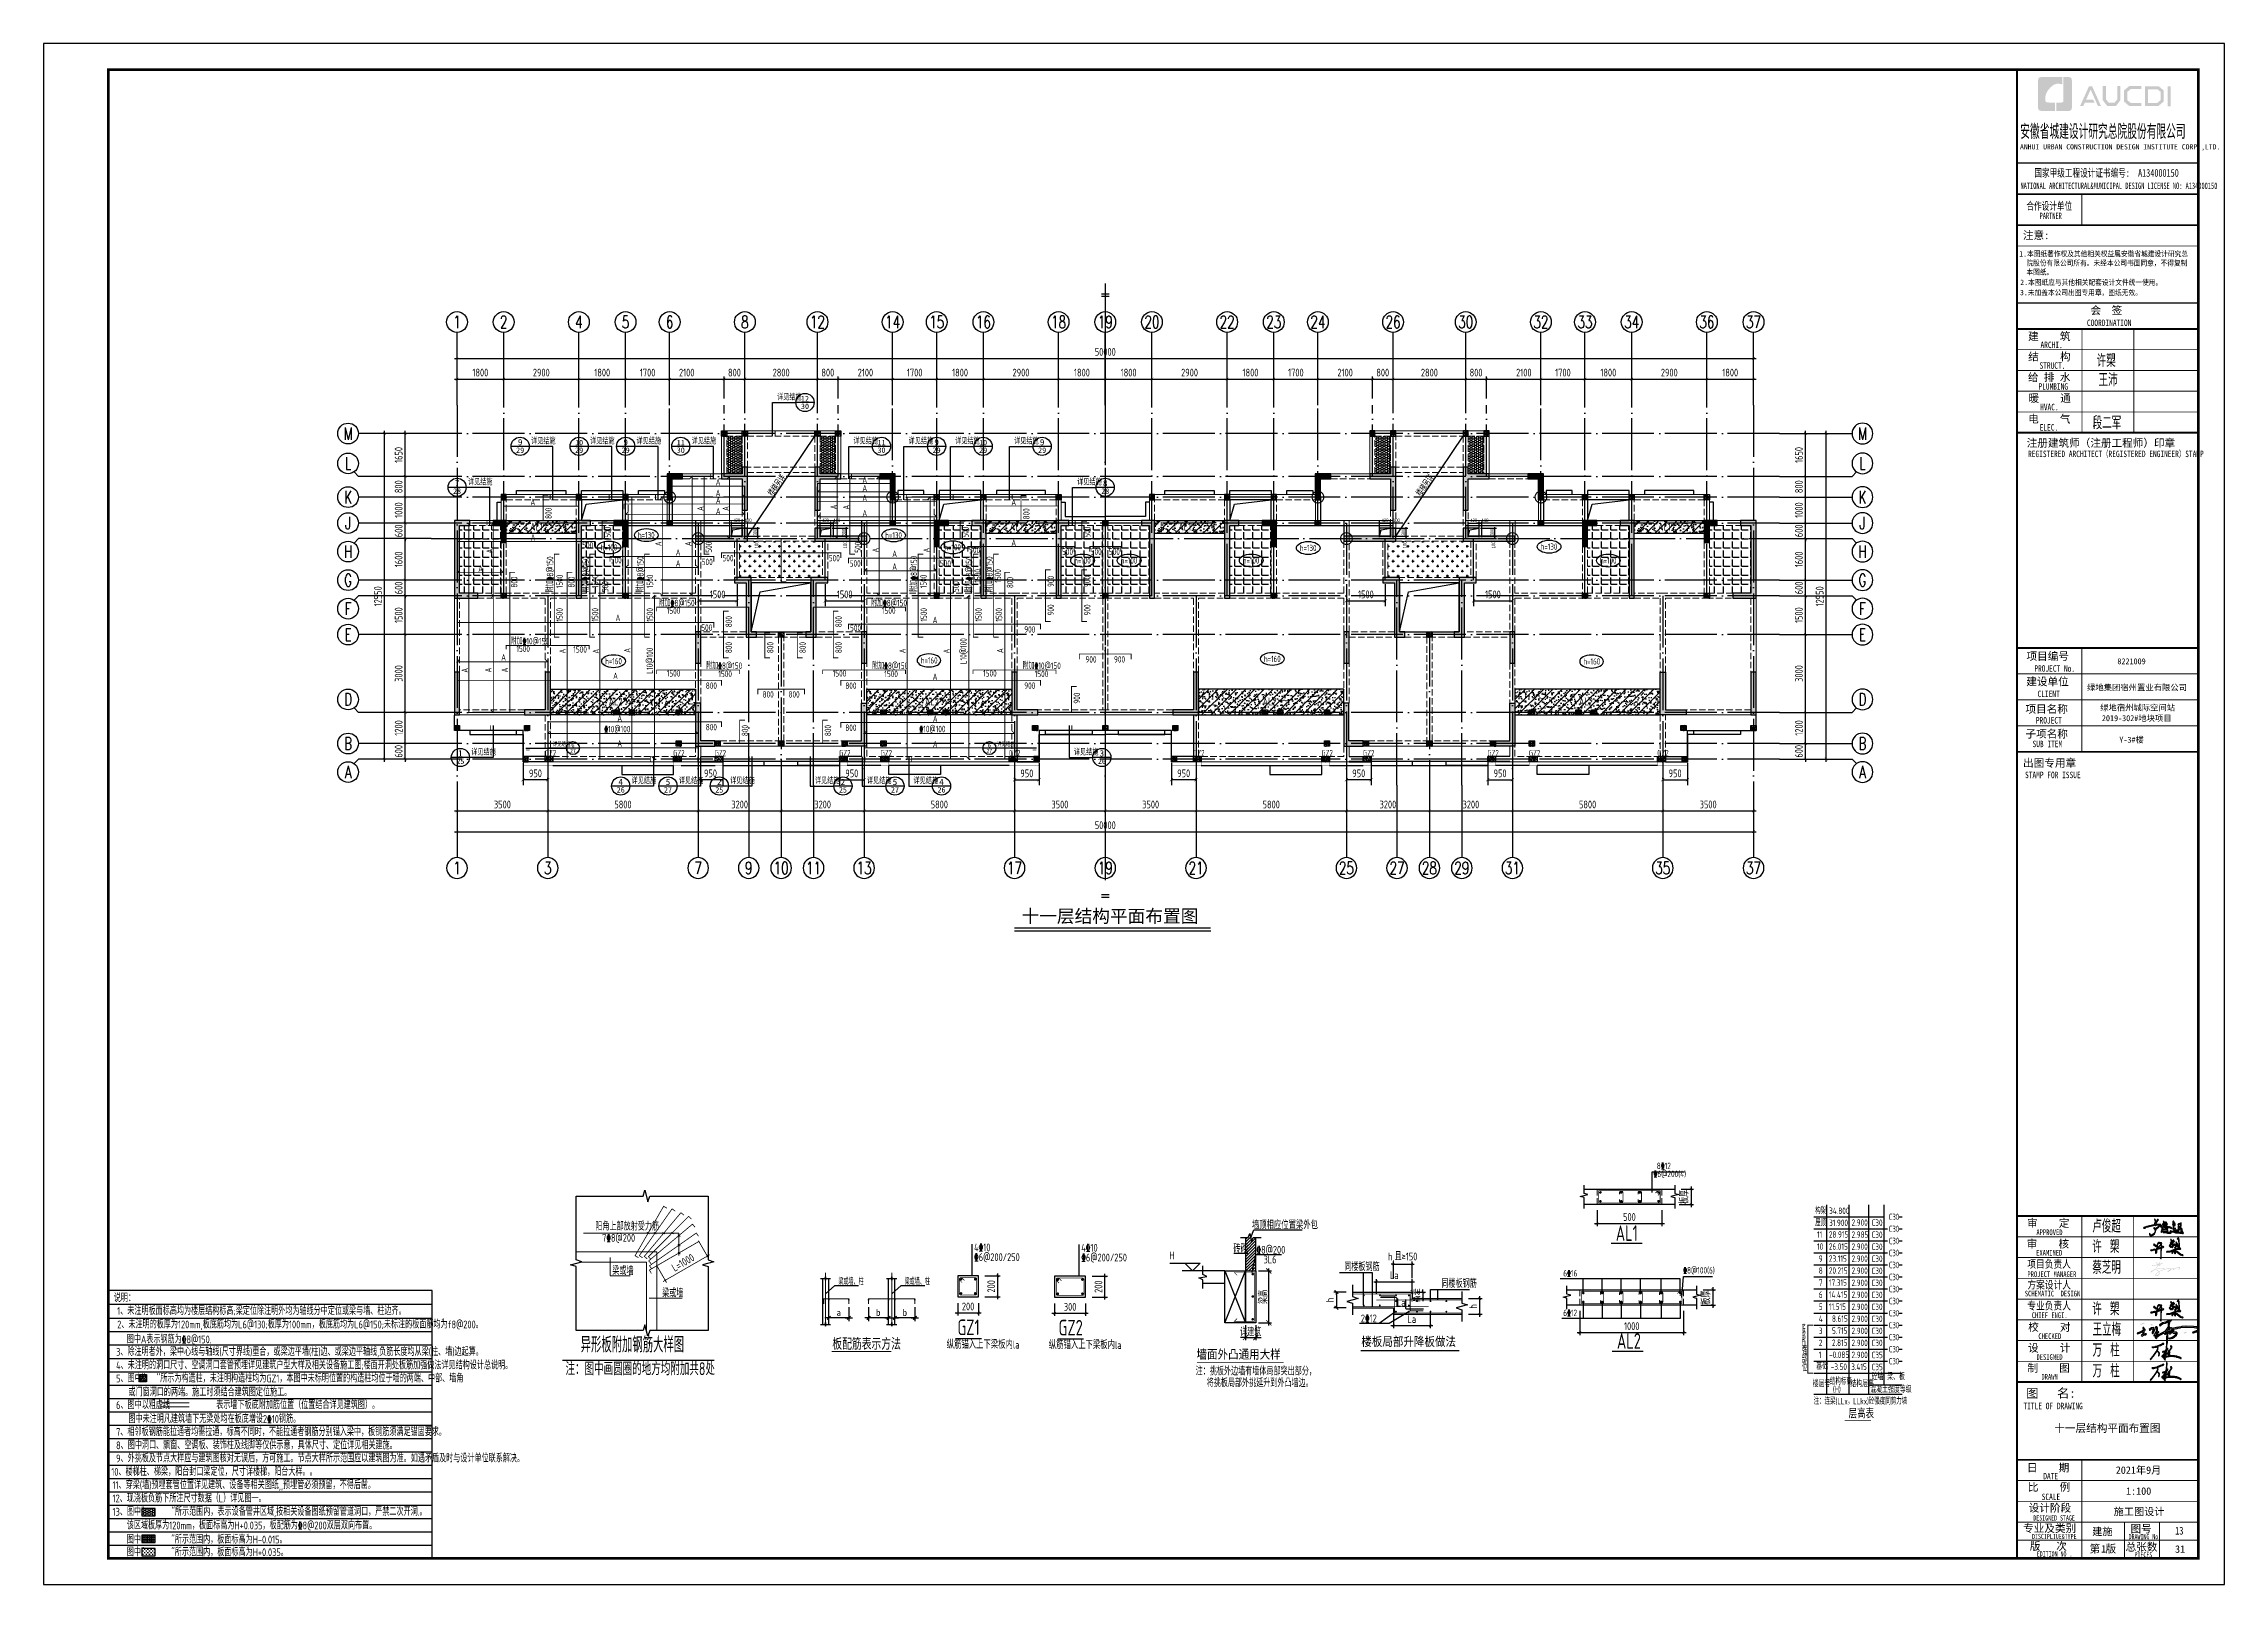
# Model space of a CAD drawing. Extents: x -668857 to 143095, y -247466 to 228182.
# Drawn here: x -229465 to -145365, y -109383 to -49983 of the extents above; entities that cross this region are included whole.
import ezdxf
from ezdxf.enums import TextEntityAlignment as Align

# ---------------------------------------------------------------- set-up
doc = ezdxf.new("R2010")
doc.units = 0
doc.header["$LTSCALE"] = 1000
for name, pattern in [('CENTER', [8, 5, -1, 1, -1]), ('DASH', [0.35, 0.25, -0.1]), ('DOTE', [2.42, 2, -0.2, 0.02, -0.2])]:
    doc.linetypes.add(name, pattern=pattern)
doc.layers.get('0').update_dxf_attribs({"linetype": 'CONTINUOUS'})
doc.layers.get('DEFPOINTS').update_dxf_attribs({"linetype": 'CONTINUOUS'})
for name, color, linetype, lineweight in [('+公共字体', 7, 'CONTINUOUS', 20), ('+图名', 243, 'CONTINUOUS', 20), ('+混凝土墙', 3, 'CONTINUOUS', 20), ('7549', 9, 'CONTINUOUS', 18), ('DOTE', 19, 'DOTE', 9), ('S-REIN', 12, 'CONTINUOUS', 50), ('S-Thin-D', 7, 'DASH', 18), ('Z-详图标注', 3, 'CONTINUOUS', 18), ('图框', 9, 'CONTINUOUS', 18), ('图签', 147, 'CONTINUOUS', 18), ('查找字符', 1, 'CONTINUOUS', 18)]:
    doc.layers.add(name, color=color, linetype=linetype, lineweight=lineweight)
for name, color, linetype in [('-TK', 7, 'CONTINUOUS'), ('A-AXIS', 1, 'CONTINUOUS'), ('A-DOTE', 10, 'DOTE'), ('AXIS', 3, 'CONTINUOUS'), ('AXIS_NUM', 7, 'CONTINUOUS'), ('BEAM', 4, 'DASH'), ('BEAM_CON', 4, 'CONTINUOUS'), ('BEAM_DE', 7, 'CONTINUOUS'), ('DIM', 2, 'CONTINUOUS'), ('DIM_IDEN', 67, 'CONTINUOUS'), ('FLOOR_UP_REIN', 13, 'CONTINUOUS'), ('GJ', 5, 'CONTINUOUS'), ('LINK', 6, 'CONTINUOUS'), ('NUM', 7, 'CONTINUOUS'), ('OUTLINE', 2, 'CONTINUOUS'), ('PUB_TEXT', 2, 'CONTINUOUS'), ('REIN', 6, 'CONTINUOUS'), ('ROOF', 183, 'CONTINUOUS'), ('S-0-TEXT', 7, 'CONTINUOUS'), ('S-B板填充', 251, 'CONTINUOUS'), ('S-B板标注', 3, 'CONTINUOUS'), ('S-B板边线', 2, 'CONTINUOUS'), ('S-B板配筋', 6, 'CONTINUOUS'), ('S-B板配筋号', 7, 'CONTINUOUS'), ('S-B表格', 2, 'CONTINUOUS'), ('S-C承台编号', 6, 'CONTINUOUS'), ('S-DETLCW-LINE1-pdx', 7, 'CONTINUOUS'), ('S-DETLCW-TEXT', 7, 'CONTINUOUS'), ('S-DETLS-HATCH', 251, 'CONTINUOUS'), ('S-DETLS-TEXT', 7, 'CONTINUOUS'), ('S-D洞口', 4, 'CONTINUOUS'), ('S-D洞口标注', 3, 'CONTINUOUS'), ('S-L主梁线', 4, 'DASH'), ('S-Q墙填充', 252, 'CONTINUOUS'), ('S-Q墙实线', 6, 'CONTINUOUS'), ('S-Q墙标注', 3, 'CONTINUOUS'), ('S-X详图实线', 4, 'CONTINUOUS'), ('S-X详图标注', 3, 'CONTINUOUS'), ('S-X详图钢筋', 6, 'CONTINUOUS'), ('S-Y一般标注', 3, 'CONTINUOUS'), ('S-大样-砼线', 7, 'CONTINUOUS'), ('S-引出线', 40, 'CONTINUOUS'), ('S-文字', 7, 'CONTINUOUS'), ('S-板正筋', 2, 'CONTINUOUS'), ('S-构造柱', 212, 'CONTINUOUS'), ('S-构造柱编号', 130, 'CONTINUOUS'), ('S-表格线', 54, 'CONTINUOUS'), ('S-降板填充', 75, 'CONTINUOUS'), ('TEXT', 2, 'CONTINUOUS'), ('THIN', 7, 'CONTINUOUS'), ('图签文字', 4, 'CONTINUOUS'), ('大样线', 40, 'CONTINUOUS'), ('大样详图_文字', 60, 'CONTINUOUS'), ('悬梁', 4, 'CONTINUOUS'), ('水平筋标注', 7, 'CONTINUOUS'), ('看线', 251, 'CONTINUOUS'), ('空调洞口标注', 130, 'CONTINUOUS'), ('说明文字', 7, 'CONTINUOUS')]:
    doc.layers.add(name, color=color, linetype=linetype)
doc.layers.add('配箍校核', color=34, linetype='CONTINUOUS', plot=False)
doc.styles.add('-宋体', font='', dxfattribs={"width": 0.7, "height": 300, "bigfont": '宋体.TTF'})
doc.styles.add('10', font='', dxfattribs={"width": 0.7, "height": 300})
doc.styles.add('_TCH_AXIS', font='COMPLEX', dxfattribs={"bigfont": 'GBCBIG'})
doc.styles.add('_TCH_LABEL', font='simhei.ttf')
doc.styles.add('BW_Rein', font='Tssdeng.shx', dxfattribs={"width": 0.7, "bigfont": 'hztxt.shx'})
doc.styles.add('HT', font='simhei.ttf')
doc.styles.add('hzst', font='', dxfattribs={"width": 0.7})
doc.styles.add('TSSD_Axis', font='complex.shx', dxfattribs={"width": 0.7, "bigfont": 'hztxt.shx'})
doc.styles.add('TSSD_DIMENSION', font='Tssdeng.shx', dxfattribs={"width": 0.7, "bigfont": 'tssdchn.shx'})
doc.styles.add('TSSD_Label', font='Tssdeng.shx', dxfattribs={"width": 0.7, "bigfont": 'hztxt.shx'})
doc.styles.add('TSSD_Norm', font='Tssdeng.shx', dxfattribs={"bigfont": 'tssdchn.shx'})
doc.styles.add('TSSD_REIN', font='tssdeng.shx', dxfattribs={"width": 0.7, "height": 300, "bigfont": 'tssdchn.shx'})
doc.styles.add('宋体', font='', dxfattribs={"height": 50})
doc.styles.add('建筑图签-1', font='simhei.ttf', dxfattribs={"width": 0.7})
doc.styles.add('建筑图签-2', font='TXT.shx', dxfattribs={"width": 0.5, "bigfont": 'HZTXT.shx'})
doc.styles.add('结构文字', font='zstxt.shx', dxfattribs={"width": 0.7, "bigfont": 'zshz.shx'})
doc.styles.get('-宋体').set_extended_font_data('SimSun')
doc.styles.get('10').set_extended_font_data('SimSun')
doc.styles.get('hzst').set_extended_font_data('SimSun')
doc.styles.get('宋体').set_extended_font_data('SimSun')
doc.dimstyles.new('25-100', dxfattribs={"dimscale": 100, "dimtxt": 3, "dimasz": 2, "dimexe": 1, "dimexo": 1, "dimgap": 0.5, "dimtad": 1, "dimdec": 0, "dimlfac": 0.25, "dimdsep": 46, "dimtxsty": 'TSSD_REIN', "dimblk1": 'ARCHTICK', "dimblk2": 'ARCHTICK', "dimsah": 1, "dimcen": 2.5, "dimdle": 1, "dimclrd": 256, "dimclre": 256, "dimclrt": 7, "dimadec": 0, "dimazin": 0, "dimtfac": 1, "dimtdec": 0, "dimtix": 1, "dimtmove": 2, "dimatfit": 3, "dimldrblk": 'ARCHTICK', "dimfxl": 0, "dimtolj": 1, "dimtzin": 0, "dimlwd": -1, "dimlwe": -1, "dimarcsym": 0})
doc.dimstyles.new('STRUCK', dxfattribs={"dimtxt": 400, "dimasz": 121, "dimexe": 200, "dimexo": 150, "dimgap": 115, "dimtad": 1, "dimdec": 0, "dimdsep": 46, "dimtxsty": '结构文字', "dimblk": 'ARCHTICK', "dimcen": 400, "dimclrd": 3, "dimclre": 3, "dimclrt": 7, "dimadec": 0, "dimazin": 0, "dimtfac": 1, "dimtdec": 0, "dimtix": 1, "dimtmove": 2, "dimatfit": 3, "dimldrblk": '_DIMX', "dimfxl": 0, "dimtolj": 1, "dimtzin": 0, "dimarcsym": 0})
doc.dimstyles.new('STRUCK30', dxfattribs={"dimscale": 0.33333, "dimtxt": 400, "dimasz": 121, "dimexe": 200, "dimexo": 150, "dimgap": 115, "dimtad": 1, "dimdec": 0, "dimdsep": 46, "dimtxsty": '结构文字', "dimblk": 'ARCHTICK', "dimcen": 400, "dimclrd": 3, "dimclre": 3, "dimclrt": 7, "dimadec": 0, "dimazin": 0, "dimtfac": 1, "dimtdec": 0, "dimtix": 1, "dimtmove": 2, "dimatfit": 3, "dimldrblk": '_DIMX', "dimfxl": 0, "dimtolj": 1, "dimtzin": 0, "dimarcsym": 0})
doc.dimstyles.new('TSSD_100_100', dxfattribs={"dimtxt": 300, "dimasz": 100, "dimexe": 100, "dimexo": 250, "dimgap": 100, "dimtad": 1, "dimdec": 0, "dimzin": 0, "dimdsep": 46, "dimtxsty": 'TSSD_DIMENSION', "dimblk": 'ARCHTICK', "dimcen": 0, "dimdle": 100, "dimclrt": 7, "dimadec": 0, "dimazin": 0, "dimtfac": 1, "dimtdec": 0, "dimtix": 1, "dimtmove": 2, "dimatfit": 3, "dimldrblk": 'ARCHTICK', "dimfxl": 0, "dimtolj": 1, "dimtzin": 0, "dimarcsym": 0})
doc.dimstyles.new('TSSD_100_100$0', dxfattribs={"dimtxt": 300, "dimasz": 80, "dimexe": 100, "dimexo": 250, "dimgap": 100, "dimtad": 1, "dimdec": 0, "dimzin": 0, "dimdsep": 46, "dimtxsty": 'TSSD_DIMENSION', "dimblk": 'ARCHTICK', "dimcen": 0, "dimdle": 100, "dimclrd": 3, "dimclre": 3, "dimclrt": 7, "dimadec": 0, "dimazin": 0, "dimtfac": 1, "dimtdec": 0, "dimtix": 1, "dimtmove": 2, "dimatfit": 3, "dimldrblk": 'ARCHTICK', "dimfxl": 0, "dimtolj": 1, "dimtzin": 0, "dimarcsym": 0})
doc.dimstyles.new('TSSD_20_100', dxfattribs={"dimtxt": 300, "dimasz": 100, "dimexe": 100, "dimexo": 250, "dimgap": 100, "dimtad": 1, "dimdec": 0, "dimlfac": 0.2, "dimzin": 0, "dimdsep": 46, "dimtxsty": 'TSSD_DIMENSION', "dimblk": 'ARCHTICK', "dimcen": 0, "dimdle": 100, "dimclrt": 7, "dimadec": 0, "dimazin": 0, "dimtfac": 1, "dimtdec": 0, "dimtix": 1, "dimtmove": 2, "dimatfit": 3, "dimldrblk": 'ARCHTICK', "dimfxl": 0, "dimtolj": 1, "dimtzin": 0, "dimarcsym": 0})
doc.dimstyles.new('TSSD_25_100', dxfattribs={"dimtxt": 300, "dimasz": 100, "dimexe": 100, "dimexo": 250, "dimgap": 100, "dimtad": 1, "dimdec": 0, "dimlfac": 0.25, "dimzin": 0, "dimdsep": 46, "dimtxsty": 'TSSD_DIMENSION', "dimblk": 'ARCHTICK', "dimcen": 0, "dimdle": 100, "dimclrt": 7, "dimadec": 0, "dimazin": 0, "dimtfac": 1, "dimtdec": 0, "dimtix": 1, "dimtmove": 2, "dimatfit": 3, "dimldrblk": 'ARCHTICK', "dimfxl": 0, "dimtolj": 1, "dimtzin": 0, "dimarcsym": 0})

msp = doc.modelspace()

# ---------------------------------------------------------------- texts
at = {"layer": 'NUM', "style": 'TSSD_Norm', "width": 0.7}
for s, p in [('AL1', (-168834.42, -96141.59)), ('AL2', (-168790.33, -100300.55))]:
    msp.add_text(s, height=600, dxfattribs=at).set_placement(p)
at = {"layer": 'S-B板标注', "color": 7, "style": 'TSSD_REIN', "width": 0.7}
for s, p in [('h=130', (-206544.45, -69048.07)), ('h=130', (-197008.26, -69057.33)), ('h=100', (-207984.96, -69526.9)), ('h=100', (-194728.96, -69520.78)), ('h=100', (-189724.01, -70030.9)), ('h=100', (-187926.06, -70030.9)), ('h=100', (-183218.67, -70030.9)), ('h=130', (-181020.21, -69546.34)), ('h=130', (-171730.59, -69495.04)), ('h=100', (-169446.7, -70030.9)), ('h=160', (-207810.53, -73911.02)), ('h=160', (-182403.8, -73823.36))]:
    msp.add_text(s, height=240, dxfattribs=at).set_placement(p)
for p in [(-195637.36, -73881.74), (-170083.61, -73922.14)]:
    msp.add_text('h=160', height=240, rotation=359.9972818, dxfattribs=at).set_placement(p)
at = {"layer": 'S-B板配筋号', "color": 1, "style": 'TSSD_REIN', "width": 0.7}
for s, p in [('A', (-203545.96, -67017.04)), ('A', (-203545.96, -67433.98)), ('A', (-197888.83, -66926.18)), ('A', (-197888.83, -67244.47)), ('A', (-210689.67, -67780.52)), ('A', (-203541.16, -67720.99)), ('A', (-203541.15, -68131.05)), ('A', (-197888.83, -67620.83)), ('A', (-197888.83, -68211.18)), ('A', (-192144.31, -67789.44)), ('A', (-210683.27, -69144.33)), ('A', (-205086.84, -69727.58)), ('A', (-196736.64, -69774.97)), ('A', (-192144.31, -69352.15)), ('A', (-212703.16, -70348.13)), ('A', (-205086.84, -70148.42)), ('A', (-196736.64, -70269.24)), ('附加%%1328@150', (-205744.8, -71672.95)), ('附加%%1328@150', (-197554.19, -71672.95)), ('A', (-207407.72, -72246.09)), ('附加%%13210@150', (-211451.89, -73146.34)), ('A', (-211817.42, -73767.96)), ('附加%%1328@150', (-203909.3, -74091.25)), ('附加%%1328@150', (-197509.32, -74091.25)), ('附加%%13210@150', (-191709.32, -74091.25)), ('A', (-207501.94, -74481.21)), ('%%13210@100', (-207844.53, -76533.59)), ('A', (-207338.47, -76116.34)), ('%%13210@100', (-195693.04, -76531.43))]:
    msp.add_text(s, height=250, dxfattribs=at).set_placement(p)
for s, rotation, p in [('楼梯另详', 55.9709824, (-201332.75, -67459.44)), ('楼梯另详', 55.9709824, (-176332.3, -67461.2)), ('A', 449.999992, (-204009.87, -67998.16)), ('A', 449.999992, (-203034.83, -67998.16)), ('A', 449.999992, (-198871.45, -67935.77)), ('A', 449.999992, (-198387.06, -67947.06)), ('A', 449.999992, (-212144.97, -69639.48)), ('A', 449.999992, (-205625.83, -69355.28)), ('A', 449.999992, (-204479.04, -69355.28)), ('A', 449.999992, (-197256.9, -69601.81)), ('A', 449.999992, (-195291.04, -69601.81)), ('附加%%1328@150', 449.999992, (-209808.73, -71136.7)), ('附加%%1328@150', 449.999992, (-208442.78, -71136.7)), ('附加%%1328@150', 449.999992, (-206325.44, -71136.7)), ('附加%%1328@150', 449.999992, (-195776.88, -71111.53)), ('附加%%1328@150', 449.999992, (-193650.14, -71136.7)), ('附加%%1328@150', 449.999992, (-192866.95, -71136.7)), ('L10@100', 449.999992, (-193868.97, -73908.47)), ('A', 89.999992, (-209329.11, -73495.11)), ('A', 89.999992, (-208042.84, -73499.68)), ('A', 89.999992, (-206833.74, -73465.34)), ('L10@100', 449.999992, (-205963.85, -74276.16)), ('A', 449.999992, (-196216.42, -73485.92)), ('A', 449.999992, (-192454.31, -73476.82)), ('A', 449.999992, (-213099.29, -74234.14)), ('A', 449.999992, (-212193.27, -74224.73)), ('A', 449.999992, (-211556.41, -74224.73))]:
    msp.add_text(s, height=250, rotation=rotation, dxfattribs=at).set_placement(p)
at = {"layer": 'S-B板配筋号', "style": 'TSSD_REIN', "width": 0.7}
for s, rotation, p in [('800', 449.999992, (-210118.53, -68090.35)), ('800', 449.999992, (-191692.44, -68111.65)), ('500', 449.999992, (-207842.43, -68815.84)), ('500', 449.999992, (-194042.44, -68815.84)), ('500', 449.999992, (-189342.45, -68815.84)), ('500', 449.999992, (-203937.18, -69398.36)), ('500', 449.999992, (-198182.56, -69398.83)), ('800', 89.999992, (-211440.17, -70740.99)), ('1500', 449.999992, (-209690.11, -70715.84)), ('800', 89.999992, (-209235.71, -70740.99)), ('1500', 449.999992, (-208324.16, -70715.84)), ('1500', 449.999992, (-206206.82, -70715.84)), ('1500', 449.999992, (-195658.26, -70715.84)), ('1500', 449.999992, (-193571.61, -70503.8)), ('1500', 449.999992, (-192788.42, -70503.8)), ('800', 449.999992, (-192319.95, -70757.99)), ('900', 449.999992, (-190749.32, -70715.84)), ('900', 449.999992, (-189342.45, -70715.84)), ('500', 89.999992, (-207935.1, -70917.56)), ('500', 449.999992, (-194411.14, -70917.56)), ('1500', 449.999992, (-209690.11, -72004.28)), ('1500', 449.999992, (-208324.16, -72004.28)), ('1500', 449.999992, (-206206.82, -72004.28)), ('800', 449.999992, (-203167.43, -72265.84)), ('800', 449.999992, (-198931.13, -72265.84)), ('1500', 449.999992, (-195647.45, -72004.28)), ('1500', 449.999992, (-193531.52, -72004.28)), ('1500', 449.999992, (-192748.33, -72004.28)), ('900', 449.999992, (-190749.32, -71815.84)), ('900', 449.999992, (-189342.45, -71815.84)), ('800', 449.999992, (-203167.43, -73265.84)), ('800', 449.999992, (-201567.43, -73265.84)), ('800', 449.999992, (-200317.43, -73265.84)), ('800', 449.999992, (-198931.14, -73265.84)), ('900', 449.999992, (-189742.45, -75215.84)), ('800', 449.999992, (-202542.43, -76465.84)), ('800', 449.999992, (-199342.44, -76465.84))]:
    msp.add_text(s, height=250, rotation=rotation, dxfattribs=at).set_placement(p, align=Align.TOP_CENTER)
for s, p in [('500', (-208481.46, -69188.97)), ('500', (-207381.46, -69772.23)), ('500', (-203072.51, -69693.87)), ('500', (-198972.56, -69693.87)), ('500', (-193561.12, -69378.73)), ('500', (-189977.35, -69445.84)), ('500', (-188872.45, -69445.84)), ('500', (-188872.43, -69445.84)), ('500', (-188172.45, -69445.84)), ('500', (-188172.43, -69445.84)), ('500', (-203872.44, -69839.43)), ('500', (-198166.34, -69898.18)), ('500', (-194685.61, -69898.18)), ('1500', (-205172.1, -71716.53)), ('1500', (-196872.75, -71716.53)), ('500', (-203891.82, -72375.49)), ('500', (-198153.05, -72383.36)), ('900', (-191432.31, -72440.88)), ('1500', (-210972.1, -73189.93)), ('1500', (-208775.83, -73212.23)), ('900', (-189072.45, -73595.84)), ('900', (-187972.45, -73595.84)), ('1500', (-205172, -74134.84)), ('800', (-203712.57, -74610.62)), ('1500', (-203182.03, -74157.13)), ('1500', (-198772.03, -74134.84)), ('800', (-198332.31, -74610.62)), ('1500', (-196782.05, -74157.14)), ('1500', (-192972.03, -74134.84)), ('900', (-191432.31, -74610.62)), ('1500', (-190982.05, -74157.14)), ('800', (-201522.43, -74945.84)), ('800', (-200522.43, -74945.84)), ('800', (-203712.57, -76207.44)), ('800', (-198332.31, -76231.36))]:
    msp.add_text(s, height=250, dxfattribs=at).set_placement(p, align=Align.TOP_CENTER)
for p in [(-195177.97, -72324.82), (-195177.97, -74516.56), (-195171.77, -76135.82), (-207340.6, -77089.44), (-195173.56, -77117.52)]:
    msp.add_text('A', height=250, dxfattribs=at).set_placement(p)
msp.add_text('A', height=250, rotation=449.999992, dxfattribs=at).set_placement((-194518.88, -73495.72))
at = {"layer": 'S-文字', "style": '-宋体'}
msp.add_text('十一层结构平面布置图', height=500, dxfattribs=at).set_placement((-191751.85, -83868.23))
at = {"layer": 'S-文字', "style": 'TSSD_REIN', "width": 0.7}
for s, p in [('说明：', (-226756.87, -98495.01)), ('1、未注明板面标高均为楼层结构标高;梁定位除注明外均为轴线分中定位或梁与墙、柱边齐。', (-226626.48, -98991.27)), ('3、除注明者外，梁中心线与轴线(尺寸界线)重合，或梁边平墙(柱)边、或梁边平轴线,负筋长度均从梁(柱、墙)边起算。', (-226669.67, -100568.48)), ('4、未注明的洞口尺寸、空调洞口套管预埋详见建筑户型大样及相关设备施工图;楼面开洞处板筋加强做法详见结构设计总说明。', (-226669.67, -101088.48)), ('5、图中"   "所示为构造柱，未注明构造柱均为GZ1，本图中未标明位置的构造柱均位于墙的两端、中部、墙角', (-226669.67, -101594.74)), ('6、图中以粗虚线            表示墙下板底附加筋位置（位置结合详见建筑图）。', (-226669.67, -102619.34)), ('或门窗洞口的两端。施工时须结合建筑图定位施工。', (-226193.23, -102129.73)), ('7、相邻板钢筋能拉通者均需拉通，标高不同时，不能拉通者钢筋分别锚入梁中，板钢筋须满足锚固要求。', (-226669.67, -103658.63)), ('图中未注明凡建筑墙下无梁处均在板底增设2%%13210钢筋。', (-226193.23, -103158.3)), ('8、图中洞口、飘窗、空调板、装饰柱及线脚等仅供示意，具体尺寸、定位详见相关建施。', (-226669.67, -104172.91)), ('10、楼梯柱、梯梁，阳台封口梁定位，尺寸详楼梯，阳台大样。。', (-226853.91, -105194.21)), ('9、外挑板及节点大样应与建筑图核对无误后，方可施工。节点大样所示范围应以建筑图为准。如遇矛盾及时与设计单位联系解决。', (-226669.67, -104675.37)), ('11、穿梁(墙)预埋套管位置详见建筑、设备等相关图纸,,预埋管必须预留，不得后凿。', (-226806.41, -105704.53)), ('12、现浇板负筋下所注尺寸数据（L）详见图一。', (-226806.41, -106218.81)), ('13、图中"       "所示范围内，表示设备管井区域,按相关设备图纸预留管道洞口，严禁二次开洞.。', (-226806.41, -106733.1)), ('图中"       "所示范围内，板面标高为H-0.015。', (-226258.3, -107805.62)), ('图中"       "所示范围内，板面标高为H+0.035。', (-226258.3, -108295.35))]:
    msp.add_text(s, height=300, dxfattribs=at).set_placement(p)
at = {"layer": 'S-文字', "color": 1, "style": 'TSSD_REIN', "width": 0.7}
for s, p in [('2、未注明的板厚为120mm,板底筋均为L6@130;板厚为100mm，板底筋均为L6@150;未标注的板面筋均为f8@200。', (-226626.48, -99513.07)), ('图中A表示钢筋为%%1328@150.', (-226257.34, -100088.27)), ('该区域板厚为120mm，板面标高为H+0.035，板配筋为%%1328@200双层双向布置。', (-226258.3, -107260.85))]:
    msp.add_text(s, height=300, dxfattribs=at).set_placement(p)
at = {"layer": 'TEXT', "color": 1, "style": 'TSSD_REIN', "width": 0.7}
for s, p in [('AL1', (-210207.76, -68756.44, 0)), ('AL1', (-191707.78, -68756.45, 0)), ('AL1', (-185207.77, -68756.39, 0)), ('AL1', (-166707.78, -68756.42, 0)), ('AL2', (-207137.71, -75499.71, 0)), ('AL2', (-194937.75, -75499.71, 0)), ('AL2', (-181920.44, -75499.73, 0)), ('AL2', (-169720.48, -75499.72, 0))]:
    msp.add_text(s, height=300, dxfattribs=at).set_placement(p, align=Align.RIGHT)
at = {"layer": 'TEXT', "color": 0, "width": 0.7}
for s, style, p in [('4\x8410', 'TSSD_REIN', (-193582.02, -96542.09)), ('\x846@200/250', 'TSSD_REIN', (-193582.02, -96918.86)), ('4\x8410', 'TSSD_REIN', (-189448.65, -96555.17)), ('\x846@200/250', 'TSSD_REIN', (-189448.65, -96931.94)), ('纵筋锚入上下梁板内la', 'TSSD_Label', (-194638.26, -100292.85)), ('纵筋锚入上下梁板内la', 'TSSD_Label', (-190701.04, -100305.92))]:
    msp.add_text(s, height=300, dxfattribs=dict(at, style=style)).set_placement(p)
at = {"layer": 'TEXT', "color": 0, "style": 'TSSD_Norm', "width": 0.7}
for s, p in [('GZ1', (-193793.65, -99772.12)), ('GZ2', (-189856.43, -99785.2))]:
    msp.add_text(s, height=600, dxfattribs=at).set_placement(p, align=Align.CENTER)
at = {"layer": '图签文字', "color": 1, "style": '建筑图签-1'}
msp.add_text('十一层结构平面布置图', height=300, dxfattribs=at).set_placement((-151922.48, -103508.8))
at = {"layer": '图签文字', "color": 1, "style": '建筑图签-1', "width": 0.8}
msp.add_text('13', height=300, dxfattribs=at).set_placement((-147268.16, -107463.57))
at = {"layer": '大样详图_文字', "style": 'TSSD_REIN', "width": 0.7}
for s, p in [('8\x8412', (-167253.02, -93449.66)), ('%%1326@200(4)', (-167380.26, -93758.44)), ('6%%13216', (-170861.04, -97588.58)), ('%%1328@100(6)', (-166236.77, -97474.96))]:
    msp.add_text(s, height=250, dxfattribs=at).set_placement(p, align=Align.BOTTOM_LEFT)
at = {"layer": '大样详图_文字', "color": 1, "style": 'TSSD_REIN', "width": 0.7}
msp.add_text('6%%13212', height=250, dxfattribs=at).set_placement((-170861.04, -99116.08), align=Align.BOTTOM_LEFT)

# ---------------------------------------------------------------- blocks, each defined once
blk = doc.blocks.new('ts_axno')
at = {"color": 0, "linetype": 'ByBlock', "lineweight": -2}
blk.add_circle((0, 0), 0.5, dxfattribs=at)
at = {"color": 0, "linetype": 'ByBlock', "lineweight": -2, "style": 'TSSD_Axis', "width": 0.7}
blk.add_attdef('A', text='', height=0.6, dxfattribs=at).set_placement((0, 0), align=Align.MIDDLE_CENTER)
blk = doc.blocks.new('_ArchTick')
at = {"color": 0, "linetype": 'ByBlock', "const_width": 0.15}
blk.add_lwpolyline([(-0.5, -0.5), (0.5, 0.5)], dxfattribs=at)
blk = doc.blocks.new('*D97')
at = {"layer": 'DEFPOINTS', "color": 0}
for p in [(6400, 19250), (4600, 18250), (6400, 18250)]:
    blk.add_point(p, dxfattribs=at)
at = {"layer": 'S-Y一般标注', "color": 0, "lineweight": -2}
for p, q in [((4600, 18500), (4600, 19350)), ((6400, 18500), (6400, 19350)), ((4500, 19250), (6500, 19250))]:
    blk.add_line(p, q, dxfattribs=at)
at = {"layer": 'S-Y一般标注', "color": 0, "lineweight": -2, "xscale": 100, "yscale": 100, "zscale": 100, "rotation": 180}
blk.add_blockref('_ArchTick', (4600, 19250), dxfattribs=at)
at = {"layer": 'S-Y一般标注', "color": 0, "lineweight": -2, "xscale": 100, "yscale": 100, "zscale": 100}
blk.add_blockref('_ArchTick', (6400, 19250), dxfattribs=at)
at = {"layer": 'S-Y一般标注', "color": 7, "insert": (5500, 19500), "char_height": 300, "attachment_point": 5, "style": 'TSSD_DIMENSION'}
blk.add_mtext('\\A1;1800', dxfattribs=at)
blk = doc.blocks.new('*D98')
at = {"layer": 'DEFPOINTS', "color": 0}
for p in [(9300, 19250), (6400, 18250), (9300, 18250)]:
    blk.add_point(p, dxfattribs=at)
at = {"layer": 'S-Y一般标注', "color": 0, "lineweight": -2}
for p, q in [((6400, 18500), (6400, 19350)), ((9300, 18500), (9300, 19350)), ((6300, 19250), (9400, 19250))]:
    blk.add_line(p, q, dxfattribs=at)
at = {"layer": 'S-Y一般标注', "color": 0, "lineweight": -2, "xscale": 100, "yscale": 100, "zscale": 100, "rotation": 180}
blk.add_blockref('_ArchTick', (6400, 19250), dxfattribs=at)
at = {"layer": 'S-Y一般标注', "color": 0, "lineweight": -2, "xscale": 100, "yscale": 100, "zscale": 100}
blk.add_blockref('_ArchTick', (9300, 19250), dxfattribs=at)
at = {"layer": 'S-Y一般标注', "color": 7, "insert": (7850, 19500), "char_height": 300, "attachment_point": 5, "style": 'TSSD_DIMENSION'}
blk.add_mtext('\\A1;2900', dxfattribs=at)
blk = doc.blocks.new('*D99')
at = {"layer": 'DEFPOINTS', "color": 0}
for p in [(11100, 19250), (9300, 18250), (11100, 18250)]:
    blk.add_point(p, dxfattribs=at)
at = {"layer": 'S-Y一般标注', "color": 0, "lineweight": -2}
for p, q in [((9300, 18500), (9300, 19350)), ((11100, 18500), (11100, 19350)), ((9200, 19250), (11200, 19250))]:
    blk.add_line(p, q, dxfattribs=at)
at = {"layer": 'S-Y一般标注', "color": 0, "lineweight": -2, "xscale": 100, "yscale": 100, "zscale": 100, "rotation": 180}
blk.add_blockref('_ArchTick', (9300, 19250), dxfattribs=at)
at = {"layer": 'S-Y一般标注', "color": 0, "lineweight": -2, "xscale": 100, "yscale": 100, "zscale": 100}
blk.add_blockref('_ArchTick', (11100, 19250), dxfattribs=at)
at = {"layer": 'S-Y一般标注', "color": 7, "insert": (10200, 19500), "char_height": 300, "attachment_point": 5, "style": 'TSSD_DIMENSION'}
blk.add_mtext('\\A1;1800', dxfattribs=at)
blk = doc.blocks.new('*D100')
at = {"layer": 'DEFPOINTS', "color": 0}
for p in [(12800, 19250), (11100, 18250), (12800, 18250)]:
    blk.add_point(p, dxfattribs=at)
at = {"layer": 'S-Y一般标注', "color": 0, "lineweight": -2}
for p, q in [((11100, 18500), (11100, 19350)), ((12800, 18500), (12800, 19350)), ((11000, 19250), (12900, 19250))]:
    blk.add_line(p, q, dxfattribs=at)
at = {"layer": 'S-Y一般标注', "color": 0, "lineweight": -2, "xscale": 100, "yscale": 100, "zscale": 100, "rotation": 180}
blk.add_blockref('_ArchTick', (11100, 19250), dxfattribs=at)
at = {"layer": 'S-Y一般标注', "color": 0, "lineweight": -2, "xscale": 100, "yscale": 100, "zscale": 100}
blk.add_blockref('_ArchTick', (12800, 19250), dxfattribs=at)
at = {"layer": 'S-Y一般标注', "color": 7, "insert": (11950, 19500), "char_height": 300, "attachment_point": 5, "style": 'TSSD_DIMENSION'}
blk.add_mtext('\\A1;1700', dxfattribs=at)
blk = doc.blocks.new('*D101')
at = {"layer": 'DEFPOINTS', "color": 0}
for p in [(14900, 19250), (12800, 18250), (14900, 18250)]:
    blk.add_point(p, dxfattribs=at)
at = {"layer": 'S-Y一般标注', "color": 0, "lineweight": -2}
for p, q in [((12800, 18500), (12800, 19350)), ((14900, 18500), (14900, 19350)), ((12700, 19250), (15000, 19250))]:
    blk.add_line(p, q, dxfattribs=at)
at = {"layer": 'S-Y一般标注', "color": 0, "lineweight": -2, "xscale": 100, "yscale": 100, "zscale": 100, "rotation": 180}
blk.add_blockref('_ArchTick', (12800, 19250), dxfattribs=at)
at = {"layer": 'S-Y一般标注', "color": 0, "lineweight": -2, "xscale": 100, "yscale": 100, "zscale": 100}
blk.add_blockref('_ArchTick', (14900, 19250), dxfattribs=at)
at = {"layer": 'S-Y一般标注', "color": 7, "insert": (13458, 19500), "char_height": 300, "attachment_point": 5, "style": 'TSSD_DIMENSION'}
blk.add_mtext('\\A1;2100', dxfattribs=at)
blk = doc.blocks.new('*D102')
at = {"layer": 'DEFPOINTS', "color": 0}
for p in [(18500, 19250), (15700, 18250), (18500, 18250)]:
    blk.add_point(p, dxfattribs=at)
at = {"layer": 'S-Y一般标注', "color": 0, "lineweight": -2}
for p, q in [((15700, 18500), (15700, 19350)), ((18500, 18500), (18500, 19350)), ((15600, 19250), (18600, 19250))]:
    blk.add_line(p, q, dxfattribs=at)
at = {"layer": 'S-Y一般标注', "color": 0, "lineweight": -2, "xscale": 100, "yscale": 100, "zscale": 100, "rotation": 180}
blk.add_blockref('_ArchTick', (15700, 19250), dxfattribs=at)
at = {"layer": 'S-Y一般标注', "color": 0, "lineweight": -2, "xscale": 100, "yscale": 100, "zscale": 100}
blk.add_blockref('_ArchTick', (18500, 19250), dxfattribs=at)
at = {"layer": 'S-Y一般标注', "color": 7, "insert": (17100, 19500), "char_height": 300, "attachment_point": 5, "style": 'TSSD_DIMENSION'}
blk.add_mtext('\\A1;2800', dxfattribs=at)
blk = doc.blocks.new('*D103')
at = {"layer": 'DEFPOINTS', "color": 0}
for p in [(19300, 19250), (18500, 18250), (19300, 18250)]:
    blk.add_point(p, dxfattribs=at)
at = {"layer": 'S-Y一般标注', "color": 0, "lineweight": -2}
for p, q in [((18500, 18500), (18500, 19350)), ((19300, 18500), (19300, 19350)), ((18400, 19250), (19400, 19250))]:
    blk.add_line(p, q, dxfattribs=at)
at = {"layer": 'S-Y一般标注', "color": 0, "lineweight": -2, "xscale": 100, "yscale": 100, "zscale": 100, "rotation": 180}
blk.add_blockref('_ArchTick', (18500, 19250), dxfattribs=at)
at = {"layer": 'S-Y一般标注', "color": 0, "lineweight": -2, "xscale": 100, "yscale": 100, "zscale": 100}
blk.add_blockref('_ArchTick', (19300, 19250), dxfattribs=at)
at = {"layer": 'S-Y一般标注', "color": 7, "insert": (18900, 19500), "char_height": 300, "attachment_point": 5, "style": 'TSSD_DIMENSION'}
blk.add_mtext('\\A1;800', dxfattribs=at)
blk = doc.blocks.new('*D104')
at = {"layer": 'DEFPOINTS', "color": 0}
for p in [(23100, 19250), (21400, 18250), (23100, 18250)]:
    blk.add_point(p, dxfattribs=at)
at = {"layer": 'S-Y一般标注', "color": 0, "lineweight": -2}
for p, q in [((21400, 18500), (21400, 19350)), ((23100, 18500), (23100, 19350)), ((21300, 19250), (23200, 19250))]:
    blk.add_line(p, q, dxfattribs=at)
at = {"layer": 'S-Y一般标注', "color": 0, "lineweight": -2, "xscale": 100, "yscale": 100, "zscale": 100, "rotation": 180}
blk.add_blockref('_ArchTick', (21400, 19250), dxfattribs=at)
at = {"layer": 'S-Y一般标注', "color": 0, "lineweight": -2, "xscale": 100, "yscale": 100, "zscale": 100}
blk.add_blockref('_ArchTick', (23100, 19250), dxfattribs=at)
at = {"layer": 'S-Y一般标注', "color": 7, "insert": (22250, 19500), "char_height": 300, "attachment_point": 5, "style": 'TSSD_DIMENSION'}
blk.add_mtext('\\A1;1700', dxfattribs=at)
blk = doc.blocks.new('*D105')
at = {"layer": 'DEFPOINTS', "color": 0}
for p in [(24900, 19250), (23100, 18250), (24900, 18250)]:
    blk.add_point(p, dxfattribs=at)
at = {"layer": 'S-Y一般标注', "color": 0, "lineweight": -2}
for p, q in [((23100, 18500), (23100, 19350)), ((24900, 18500), (24900, 19350)), ((23000, 19250), (25000, 19250))]:
    blk.add_line(p, q, dxfattribs=at)
at = {"layer": 'S-Y一般标注', "color": 0, "lineweight": -2, "xscale": 100, "yscale": 100, "zscale": 100, "rotation": 180}
blk.add_blockref('_ArchTick', (23100, 19250), dxfattribs=at)
at = {"layer": 'S-Y一般标注', "color": 0, "lineweight": -2, "xscale": 100, "yscale": 100, "zscale": 100}
blk.add_blockref('_ArchTick', (24900, 19250), dxfattribs=at)
at = {"layer": 'S-Y一般标注', "color": 7, "insert": (24000, 19500), "char_height": 300, "attachment_point": 5, "style": 'TSSD_DIMENSION'}
blk.add_mtext('\\A1;1800', dxfattribs=at)
blk = doc.blocks.new('*D106')
at = {"layer": 'DEFPOINTS', "color": 0}
for p in [(27800, 19250), (24900, 18250), (27800, 18250)]:
    blk.add_point(p, dxfattribs=at)
at = {"layer": 'S-Y一般标注', "color": 0, "lineweight": -2}
for p, q in [((24900, 18500), (24900, 19350)), ((27800, 18500), (27800, 19350)), ((24800, 19250), (27900, 19250))]:
    blk.add_line(p, q, dxfattribs=at)
at = {"layer": 'S-Y一般标注', "color": 0, "lineweight": -2, "xscale": 100, "yscale": 100, "zscale": 100, "rotation": 180}
blk.add_blockref('_ArchTick', (24900, 19250), dxfattribs=at)
at = {"layer": 'S-Y一般标注', "color": 0, "lineweight": -2, "xscale": 100, "yscale": 100, "zscale": 100}
blk.add_blockref('_ArchTick', (27800, 19250), dxfattribs=at)
at = {"layer": 'S-Y一般标注', "color": 7, "insert": (26350, 19500), "char_height": 300, "attachment_point": 5, "style": 'TSSD_DIMENSION'}
blk.add_mtext('\\A1;2900', dxfattribs=at)
blk = doc.blocks.new('*D107')
at = {"layer": 'DEFPOINTS', "color": 0}
for p in [(29600, 19250), (27800, 18250), (29600, 18250)]:
    blk.add_point(p, dxfattribs=at)
at = {"layer": 'S-Y一般标注', "color": 0, "lineweight": -2}
for p, q in [((27800, 18500), (27800, 19350)), ((29600, 18500), (29600, 19350)), ((27700, 19250), (29700, 19250))]:
    blk.add_line(p, q, dxfattribs=at)
at = {"layer": 'S-Y一般标注', "color": 0, "lineweight": -2, "xscale": 100, "yscale": 100, "zscale": 100, "rotation": 180}
blk.add_blockref('_ArchTick', (27800, 19250), dxfattribs=at)
at = {"layer": 'S-Y一般标注', "color": 0, "lineweight": -2, "xscale": 100, "yscale": 100, "zscale": 100}
blk.add_blockref('_ArchTick', (29600, 19250), dxfattribs=at)
at = {"layer": 'S-Y一般标注', "color": 7, "insert": (28700, 19500), "char_height": 300, "attachment_point": 5, "style": 'TSSD_DIMENSION'}
blk.add_mtext('\\A1;1800', dxfattribs=at)
blk = doc.blocks.new('*D108')
at = {"layer": 'DEFPOINTS', "color": 0}
for p in [(31400, 19250), (29600, 18250), (31400, 18250)]:
    blk.add_point(p, dxfattribs=at)
at = {"layer": 'S-Y一般标注', "color": 0, "lineweight": -2}
for p, q in [((29600, 18500), (29600, 19350)), ((31400, 18500), (31400, 19350)), ((29500, 19250), (31500, 19250))]:
    blk.add_line(p, q, dxfattribs=at)
at = {"layer": 'S-Y一般标注', "color": 0, "lineweight": -2, "xscale": 100, "yscale": 100, "zscale": 100, "rotation": 180}
blk.add_blockref('_ArchTick', (29600, 19250), dxfattribs=at)
at = {"layer": 'S-Y一般标注', "color": 0, "lineweight": -2, "xscale": 100, "yscale": 100, "zscale": 100}
blk.add_blockref('_ArchTick', (31400, 19250), dxfattribs=at)
at = {"layer": 'S-Y一般标注', "color": 7, "insert": (30500, 19500), "char_height": 300, "attachment_point": 5, "style": 'TSSD_DIMENSION'}
blk.add_mtext('\\A1;1800', dxfattribs=at)
blk = doc.blocks.new('*D109')
at = {"layer": 'DEFPOINTS', "color": 0}
for p in [(34300, 19250), (31400, 18250), (34300, 18250)]:
    blk.add_point(p, dxfattribs=at)
at = {"layer": 'S-Y一般标注', "color": 0, "lineweight": -2}
for p, q in [((31400, 18500), (31400, 19350)), ((34300, 18500), (34300, 19350)), ((31300, 19250), (34400, 19250))]:
    blk.add_line(p, q, dxfattribs=at)
at = {"layer": 'S-Y一般标注', "color": 0, "lineweight": -2, "xscale": 100, "yscale": 100, "zscale": 100, "rotation": 180}
blk.add_blockref('_ArchTick', (31400, 19250), dxfattribs=at)
at = {"layer": 'S-Y一般标注', "color": 0, "lineweight": -2, "xscale": 100, "yscale": 100, "zscale": 100}
blk.add_blockref('_ArchTick', (34300, 19250), dxfattribs=at)
at = {"layer": 'S-Y一般标注', "color": 7, "insert": (32850, 19500), "char_height": 300, "attachment_point": 5, "style": 'TSSD_DIMENSION'}
blk.add_mtext('\\A1;2900', dxfattribs=at)
blk = doc.blocks.new('*D110')
at = {"layer": 'DEFPOINTS', "color": 0}
for p in [(36100, 19250), (34300, 18250), (36100, 18250)]:
    blk.add_point(p, dxfattribs=at)
at = {"layer": 'S-Y一般标注', "color": 0, "lineweight": -2}
for p, q in [((34300, 18500), (34300, 19350)), ((36100, 18500), (36100, 19350)), ((34200, 19250), (36200, 19250))]:
    blk.add_line(p, q, dxfattribs=at)
at = {"layer": 'S-Y一般标注', "color": 0, "lineweight": -2, "xscale": 100, "yscale": 100, "zscale": 100, "rotation": 180}
blk.add_blockref('_ArchTick', (34300, 19250), dxfattribs=at)
at = {"layer": 'S-Y一般标注', "color": 0, "lineweight": -2, "xscale": 100, "yscale": 100, "zscale": 100}
blk.add_blockref('_ArchTick', (36100, 19250), dxfattribs=at)
at = {"layer": 'S-Y一般标注', "color": 7, "insert": (35200, 19500), "char_height": 300, "attachment_point": 5, "style": 'TSSD_DIMENSION'}
blk.add_mtext('\\A1;1800', dxfattribs=at)
blk = doc.blocks.new('*D111')
at = {"layer": 'DEFPOINTS', "color": 0}
for p in [(37800, 19250), (36100, 18250), (37800, 18250)]:
    blk.add_point(p, dxfattribs=at)
at = {"layer": 'S-Y一般标注', "color": 0, "lineweight": -2}
for p, q in [((36100, 18500), (36100, 19350)), ((37800, 18500), (37800, 19350)), ((36000, 19250), (37900, 19250))]:
    blk.add_line(p, q, dxfattribs=at)
at = {"layer": 'S-Y一般标注', "color": 0, "lineweight": -2, "xscale": 100, "yscale": 100, "zscale": 100, "rotation": 180}
blk.add_blockref('_ArchTick', (36100, 19250), dxfattribs=at)
at = {"layer": 'S-Y一般标注', "color": 0, "lineweight": -2, "xscale": 100, "yscale": 100, "zscale": 100}
blk.add_blockref('_ArchTick', (37800, 19250), dxfattribs=at)
at = {"layer": 'S-Y一般标注', "color": 7, "insert": (36950, 19500), "char_height": 300, "attachment_point": 5, "style": 'TSSD_DIMENSION'}
blk.add_mtext('\\A1;1700', dxfattribs=at)
blk = doc.blocks.new('*D112')
at = {"layer": 'DEFPOINTS', "color": 0}
for p in [(40700, 19250), (39900, 18250), (40700, 18250)]:
    blk.add_point(p, dxfattribs=at)
at = {"layer": 'S-Y一般标注', "color": 0, "lineweight": -2}
for p, q in [((39900, 18500), (39900, 19350)), ((40700, 18500), (40700, 19350)), ((39800, 19250), (40800, 19250))]:
    blk.add_line(p, q, dxfattribs=at)
at = {"layer": 'S-Y一般标注', "color": 0, "lineweight": -2, "xscale": 100, "yscale": 100, "zscale": 100, "rotation": 180}
blk.add_blockref('_ArchTick', (39900, 19250), dxfattribs=at)
at = {"layer": 'S-Y一般标注', "color": 0, "lineweight": -2, "xscale": 100, "yscale": 100, "zscale": 100}
blk.add_blockref('_ArchTick', (40700, 19250), dxfattribs=at)
at = {"layer": 'S-Y一般标注', "color": 7, "insert": (40300, 19500), "char_height": 300, "attachment_point": 5, "style": 'TSSD_DIMENSION'}
blk.add_mtext('\\A1;800', dxfattribs=at)
blk = doc.blocks.new('*D113')
at = {"layer": 'DEFPOINTS', "color": 0}
for p in [(43500, 19250), (40700, 18250), (43500, 18250)]:
    blk.add_point(p, dxfattribs=at)
at = {"layer": 'S-Y一般标注', "color": 0, "lineweight": -2}
for p, q in [((40700, 18500), (40700, 19350)), ((43500, 18500), (43500, 19350)), ((40600, 19250), (43600, 19250))]:
    blk.add_line(p, q, dxfattribs=at)
at = {"layer": 'S-Y一般标注', "color": 0, "lineweight": -2, "xscale": 100, "yscale": 100, "zscale": 100, "rotation": 180}
blk.add_blockref('_ArchTick', (40700, 19250), dxfattribs=at)
at = {"layer": 'S-Y一般标注', "color": 0, "lineweight": -2, "xscale": 100, "yscale": 100, "zscale": 100}
blk.add_blockref('_ArchTick', (43500, 19250), dxfattribs=at)
at = {"layer": 'S-Y一般标注', "color": 7, "insert": (42100, 19500), "char_height": 300, "attachment_point": 5, "style": 'TSSD_DIMENSION'}
blk.add_mtext('\\A1;2800', dxfattribs=at)
blk = doc.blocks.new('*D114')
at = {"layer": 'DEFPOINTS', "color": 0}
for p in [(46400, 19250), (44300, 18250), (46400, 18250)]:
    blk.add_point(p, dxfattribs=at)
at = {"layer": 'S-Y一般标注', "color": 0, "lineweight": -2}
for p, q in [((44300, 18500), (44300, 19350)), ((46400, 18500), (46400, 19350)), ((44200, 19250), (46500, 19250))]:
    blk.add_line(p, q, dxfattribs=at)
at = {"layer": 'S-Y一般标注', "color": 0, "lineweight": -2, "xscale": 100, "yscale": 100, "zscale": 100, "rotation": 180}
blk.add_blockref('_ArchTick', (44300, 19250), dxfattribs=at)
at = {"layer": 'S-Y一般标注', "color": 0, "lineweight": -2, "xscale": 100, "yscale": 100, "zscale": 100}
blk.add_blockref('_ArchTick', (46400, 19250), dxfattribs=at)
at = {"layer": 'S-Y一般标注', "color": 7, "insert": (45742, 19500), "char_height": 300, "attachment_point": 5, "style": 'TSSD_DIMENSION'}
blk.add_mtext('\\A1;2100', dxfattribs=at)
blk = doc.blocks.new('*D115')
at = {"layer": 'DEFPOINTS', "color": 0}
for p in [(48100, 19250), (46400, 18250), (48100, 18250)]:
    blk.add_point(p, dxfattribs=at)
at = {"layer": 'S-Y一般标注', "color": 0, "lineweight": -2}
for p, q in [((46400, 18500), (46400, 19350)), ((48100, 18500), (48100, 19350)), ((46300, 19250), (48200, 19250))]:
    blk.add_line(p, q, dxfattribs=at)
at = {"layer": 'S-Y一般标注', "color": 0, "lineweight": -2, "xscale": 100, "yscale": 100, "zscale": 100, "rotation": 180}
blk.add_blockref('_ArchTick', (46400, 19250), dxfattribs=at)
at = {"layer": 'S-Y一般标注', "color": 0, "lineweight": -2, "xscale": 100, "yscale": 100, "zscale": 100}
blk.add_blockref('_ArchTick', (48100, 19250), dxfattribs=at)
at = {"layer": 'S-Y一般标注', "color": 7, "insert": (47250, 19500), "char_height": 300, "attachment_point": 5, "style": 'TSSD_DIMENSION'}
blk.add_mtext('\\A1;1700', dxfattribs=at)
blk = doc.blocks.new('*D116')
at = {"layer": 'DEFPOINTS', "color": 0}
for p in [(49900, 19250), (48100, 18250), (49900, 18250)]:
    blk.add_point(p, dxfattribs=at)
at = {"layer": 'S-Y一般标注', "color": 0, "lineweight": -2}
for p, q in [((48100, 18500), (48100, 19350)), ((49900, 18500), (49900, 19350)), ((48000, 19250), (50000, 19250))]:
    blk.add_line(p, q, dxfattribs=at)
at = {"layer": 'S-Y一般标注', "color": 0, "lineweight": -2, "xscale": 100, "yscale": 100, "zscale": 100, "rotation": 180}
blk.add_blockref('_ArchTick', (48100, 19250), dxfattribs=at)
at = {"layer": 'S-Y一般标注', "color": 0, "lineweight": -2, "xscale": 100, "yscale": 100, "zscale": 100}
blk.add_blockref('_ArchTick', (49900, 19250), dxfattribs=at)
at = {"layer": 'S-Y一般标注', "color": 7, "insert": (49000, 19500), "char_height": 300, "attachment_point": 5, "style": 'TSSD_DIMENSION'}
blk.add_mtext('\\A1;1800', dxfattribs=at)
blk = doc.blocks.new('*D117')
at = {"layer": 'DEFPOINTS', "color": 0}
for p in [(52800, 19250), (49900, 18250), (52800, 18250)]:
    blk.add_point(p, dxfattribs=at)
at = {"layer": 'S-Y一般标注', "color": 0, "lineweight": -2}
for p, q in [((49900, 18500), (49900, 19350)), ((52800, 18500), (52800, 19350)), ((49800, 19250), (52900, 19250))]:
    blk.add_line(p, q, dxfattribs=at)
at = {"layer": 'S-Y一般标注', "color": 0, "lineweight": -2, "xscale": 100, "yscale": 100, "zscale": 100, "rotation": 180}
blk.add_blockref('_ArchTick', (49900, 19250), dxfattribs=at)
at = {"layer": 'S-Y一般标注', "color": 0, "lineweight": -2, "xscale": 100, "yscale": 100, "zscale": 100}
blk.add_blockref('_ArchTick', (52800, 19250), dxfattribs=at)
at = {"layer": 'S-Y一般标注', "color": 7, "insert": (51350, 19500), "char_height": 300, "attachment_point": 5, "style": 'TSSD_DIMENSION'}
blk.add_mtext('\\A1;2900', dxfattribs=at)
blk = doc.blocks.new('*D118')
at = {"layer": 'DEFPOINTS', "color": 0}
for p in [(54600, 19250), (52800, 18250), (54600, 18250)]:
    blk.add_point(p, dxfattribs=at)
at = {"layer": 'S-Y一般标注', "color": 0, "lineweight": -2}
for p, q in [((52800, 18500), (52800, 19350)), ((54600, 18500), (54600, 19350)), ((52700, 19250), (54700, 19250))]:
    blk.add_line(p, q, dxfattribs=at)
at = {"layer": 'S-Y一般标注', "color": 0, "lineweight": -2, "xscale": 100, "yscale": 100, "zscale": 100, "rotation": 180}
blk.add_blockref('_ArchTick', (52800, 19250), dxfattribs=at)
at = {"layer": 'S-Y一般标注', "color": 0, "lineweight": -2, "xscale": 100, "yscale": 100, "zscale": 100}
blk.add_blockref('_ArchTick', (54600, 19250), dxfattribs=at)
at = {"layer": 'S-Y一般标注', "color": 7, "insert": (53700, 19500), "char_height": 300, "attachment_point": 5, "style": 'TSSD_DIMENSION'}
blk.add_mtext('\\A1;1800', dxfattribs=at)
blk = doc.blocks.new('*D119')
at = {"layer": 'DEFPOINTS', "color": 0}
for p in [(54600, 20050), (4600, 18250), (54600, 18250)]:
    blk.add_point(p, dxfattribs=at)
at = {"layer": 'S-Y一般标注', "color": 0, "lineweight": -2}
for p, q in [((4500, 20050), (54700, 20050)), ((4600, 18500), (4600, 20150)), ((54600, 18500), (54600, 20150))]:
    blk.add_line(p, q, dxfattribs=at)
at = {"layer": 'S-Y一般标注', "color": 0, "lineweight": -2, "xscale": 100, "yscale": 100, "zscale": 100, "rotation": 180}
blk.add_blockref('_ArchTick', (4600, 20050), dxfattribs=at)
at = {"layer": 'S-Y一般标注', "color": 0, "lineweight": -2, "xscale": 100, "yscale": 100, "zscale": 100}
blk.add_blockref('_ArchTick', (54600, 20050), dxfattribs=at)
at = {"layer": 'S-Y一般标注', "color": 7, "insert": (29600, 20300), "char_height": 300, "attachment_point": 5, "style": 'TSSD_DIMENSION'}
blk.add_mtext('\\A1;50000', dxfattribs=at)
blk = doc.blocks.new('*D120')
at = {"layer": 'DEFPOINTS', "color": 0}
for p in [(2600, 5200), (3600, 5200), (3600, 4600)]:
    blk.add_point(p, dxfattribs=at)
at = {"layer": 'S-Y一般标注', "color": 0, "lineweight": -2}
for p, q in [((3350, 5200), (2500, 5200)), ((2600, 5200), (2600, 5300)), ((2600, 4600), (2600, 5200)), ((3350, 4600), (2500, 4600)), ((2600, 4600), (2600, 4500))]:
    blk.add_line(p, q, dxfattribs=at)
at = {"layer": 'S-Y一般标注', "color": 0, "lineweight": -2, "xscale": 100, "yscale": 100, "zscale": 100}
for p, rotation in [((2600, 5200), 270), ((2600, 4600), 90)]:
    blk.add_blockref('_ArchTick', p, dxfattribs=dict(at, rotation=rotation))
at = {"layer": 'S-Y一般标注', "color": 7, "insert": (2350, 4900), "char_height": 300, "attachment_point": 5, "rotation": 90, "style": 'TSSD_DIMENSION'}
blk.add_mtext('\\A1;600', dxfattribs=at)
blk = doc.blocks.new('*D121')
at = {"layer": 'DEFPOINTS', "color": 0}
for p in [(2600, 10900), (3600, 10900), (3600, 9400)]:
    blk.add_point(p, dxfattribs=at)
at = {"layer": 'S-Y一般标注', "color": 0, "lineweight": -2}
for p, q in [((2600, 9300), (2600, 11000)), ((3350, 10900), (2500, 10900)), ((3350, 9400), (2500, 9400))]:
    blk.add_line(p, q, dxfattribs=at)
at = {"layer": 'S-Y一般标注', "color": 0, "lineweight": -2, "xscale": 100, "yscale": 100, "zscale": 100}
for p, rotation in [((2600, 10900), 90), ((2600, 9400), 270)]:
    blk.add_blockref('_ArchTick', p, dxfattribs=dict(at, rotation=rotation))
at = {"layer": 'S-Y一般标注', "color": 7, "insert": (2350, 10150), "char_height": 300, "attachment_point": 5, "rotation": 90, "style": 'TSSD_DIMENSION'}
blk.add_mtext('\\A1;1500', dxfattribs=at)
blk = doc.blocks.new('*D122')
at = {"layer": 'DEFPOINTS', "color": 0}
for p in [(2600, 11500), (3600, 11500), (3600, 10900)]:
    blk.add_point(p, dxfattribs=at)
at = {"layer": 'S-Y一般标注', "color": 0, "lineweight": -2}
for p, q in [((3350, 11500), (2500, 11500)), ((2600, 11500), (2600, 11600)), ((2600, 10900), (2600, 11500)), ((3350, 10900), (2500, 10900)), ((2600, 10900), (2600, 10800))]:
    blk.add_line(p, q, dxfattribs=at)
at = {"layer": 'S-Y一般标注', "color": 0, "lineweight": -2, "xscale": 100, "yscale": 100, "zscale": 100}
for p, rotation in [((2600, 11500), 270), ((2600, 10900), 90)]:
    blk.add_blockref('_ArchTick', p, dxfattribs=dict(at, rotation=rotation))
at = {"layer": 'S-Y一般标注', "color": 7, "insert": (2350, 11200), "char_height": 300, "attachment_point": 5, "rotation": 90, "style": 'TSSD_DIMENSION'}
blk.add_mtext('\\A1;600', dxfattribs=at)
blk = doc.blocks.new('*D123')
at = {"layer": 'DEFPOINTS', "color": 0}
for p in [(2600, 13100), (3600, 13100), (3600, 11500)]:
    blk.add_point(p, dxfattribs=at)
at = {"layer": 'S-Y一般标注', "color": 0, "lineweight": -2}
for p, q in [((3350, 13100), (2500, 13100)), ((2600, 11400), (2600, 13200)), ((3350, 11500), (2500, 11500))]:
    blk.add_line(p, q, dxfattribs=at)
at = {"layer": 'S-Y一般标注', "color": 0, "lineweight": -2, "xscale": 100, "yscale": 100, "zscale": 100}
for p, rotation in [((2600, 13100), 90), ((2600, 11500), 270)]:
    blk.add_blockref('_ArchTick', p, dxfattribs=dict(at, rotation=rotation))
at = {"layer": 'S-Y一般标注', "color": 7, "insert": (2350, 12300), "char_height": 300, "attachment_point": 5, "rotation": 90, "style": 'TSSD_DIMENSION'}
blk.add_mtext('\\A1;1600', dxfattribs=at)
blk = doc.blocks.new('*D124')
at = {"layer": 'DEFPOINTS', "color": 0}
for p in [(2600, 13700), (3600, 13700), (3600, 13100)]:
    blk.add_point(p, dxfattribs=at)
at = {"layer": 'S-Y一般标注', "color": 0, "lineweight": -2}
for p, q in [((3350, 13700), (2500, 13700)), ((2600, 13700), (2600, 13800)), ((2600, 13100), (2600, 13700)), ((3350, 13100), (2500, 13100)), ((2600, 13100), (2600, 13000))]:
    blk.add_line(p, q, dxfattribs=at)
at = {"layer": 'S-Y一般标注', "color": 0, "lineweight": -2, "xscale": 100, "yscale": 100, "zscale": 100}
for p, rotation in [((2600, 13700), 270), ((2600, 13100), 90)]:
    blk.add_blockref('_ArchTick', p, dxfattribs=dict(at, rotation=rotation))
at = {"layer": 'S-Y一般标注', "color": 7, "insert": (2350, 13400), "char_height": 300, "attachment_point": 5, "rotation": 90, "style": 'TSSD_DIMENSION'}
blk.add_mtext('\\A1;600', dxfattribs=at)
blk = doc.blocks.new('*D125')
at = {"layer": 'DEFPOINTS', "color": 0}
for p in [(2600, 14700), (3600, 14700), (3600, 13700)]:
    blk.add_point(p, dxfattribs=at)
at = {"layer": 'S-Y一般标注', "color": 0, "lineweight": -2}
for p, q in [((3350, 14700), (2500, 14700)), ((2600, 13600), (2600, 14800)), ((3350, 13700), (2500, 13700))]:
    blk.add_line(p, q, dxfattribs=at)
at = {"layer": 'S-Y一般标注', "color": 0, "lineweight": -2, "xscale": 100, "yscale": 100, "zscale": 100}
for p, rotation in [((2600, 14700), 90), ((2600, 13700), 270)]:
    blk.add_blockref('_ArchTick', p, dxfattribs=dict(at, rotation=rotation))
at = {"layer": 'S-Y一般标注', "color": 7, "insert": (2350, 14200), "char_height": 300, "attachment_point": 5, "rotation": 90, "style": 'TSSD_DIMENSION'}
blk.add_mtext('\\A1;1000', dxfattribs=at)
blk = doc.blocks.new('*D126')
at = {"layer": 'DEFPOINTS', "color": 0}
for p in [(1800, 17150), (3600, 17150), (3600, 4600)]:
    blk.add_point(p, dxfattribs=at)
at = {"layer": 'S-Y一般标注', "color": 0, "lineweight": -2}
for p, q in [((3350, 17150), (1700, 17150)), ((1800, 4500), (1800, 17250)), ((3350, 4600), (1700, 4600))]:
    blk.add_line(p, q, dxfattribs=at)
at = {"layer": 'S-Y一般标注', "color": 0, "lineweight": -2, "xscale": 100, "yscale": 100, "zscale": 100}
for p, rotation in [((1800, 17150), 90), ((1800, 4600), 270)]:
    blk.add_blockref('_ArchTick', p, dxfattribs=dict(at, rotation=rotation))
at = {"layer": 'S-Y一般标注', "color": 7, "insert": (1550, 10875), "char_height": 300, "attachment_point": 5, "rotation": 90, "style": 'TSSD_DIMENSION'}
blk.add_mtext('\\A1;12550', dxfattribs=at)
blk = doc.blocks.new('*D127')
at = {"layer": 'DEFPOINTS', "color": 0}
for p in [(2600, 15500), (3600, 15500), (3600, 14700)]:
    blk.add_point(p, dxfattribs=at)
at = {"layer": 'S-Y一般标注', "color": 0, "lineweight": -2}
for p, q in [((3350, 15500), (2500, 15500)), ((2600, 14600), (2600, 15600)), ((3350, 14700), (2500, 14700))]:
    blk.add_line(p, q, dxfattribs=at)
at = {"layer": 'S-Y一般标注', "color": 0, "lineweight": -2, "xscale": 100, "yscale": 100, "zscale": 100}
for p, rotation in [((2600, 15500), 90), ((2600, 14700), 270)]:
    blk.add_blockref('_ArchTick', p, dxfattribs=dict(at, rotation=rotation))
at = {"layer": 'S-Y一般标注', "color": 7, "insert": (2350, 15100), "char_height": 300, "attachment_point": 5, "rotation": 90, "style": 'TSSD_DIMENSION'}
blk.add_mtext('\\A1;800', dxfattribs=at)
blk = doc.blocks.new('*D128')
at = {"layer": 'DEFPOINTS', "color": 0}
for p in [(2600, 6400), (3600, 6400), (3600, 5200)]:
    blk.add_point(p, dxfattribs=at)
at = {"layer": 'S-Y一般标注', "color": 0, "lineweight": -2}
for p, q in [((3350, 6400), (2500, 6400)), ((2600, 5100), (2600, 6500)), ((3350, 5200), (2500, 5200))]:
    blk.add_line(p, q, dxfattribs=at)
at = {"layer": 'S-Y一般标注', "color": 0, "lineweight": -2, "xscale": 100, "yscale": 100, "zscale": 100}
for p, rotation in [((2600, 6400), 90), ((2600, 5200), 270)]:
    blk.add_blockref('_ArchTick', p, dxfattribs=dict(at, rotation=rotation))
at = {"layer": 'S-Y一般标注', "color": 7, "insert": (2350, 5800), "char_height": 300, "attachment_point": 5, "rotation": 90, "style": 'TSSD_DIMENSION'}
blk.add_mtext('\\A1;1200', dxfattribs=at)
blk = doc.blocks.new('*D129')
at = {"layer": 'DEFPOINTS', "color": 0}
for p in [(2600, 9400), (3600, 9400), (3600, 6400)]:
    blk.add_point(p, dxfattribs=at)
at = {"layer": 'S-Y一般标注', "color": 0, "lineweight": -2}
for p, q in [((3350, 9400), (2500, 9400)), ((2600, 6300), (2600, 9500)), ((3350, 6400), (2500, 6400))]:
    blk.add_line(p, q, dxfattribs=at)
at = {"layer": 'S-Y一般标注', "color": 0, "lineweight": -2, "xscale": 100, "yscale": 100, "zscale": 100}
for p, rotation in [((2600, 9400), 90), ((2600, 6400), 270)]:
    blk.add_blockref('_ArchTick', p, dxfattribs=dict(at, rotation=rotation))
at = {"layer": 'S-Y一般标注', "color": 7, "insert": (2350, 7900), "char_height": 300, "attachment_point": 5, "rotation": 90, "style": 'TSSD_DIMENSION'}
blk.add_mtext('\\A1;3000', dxfattribs=at)
blk = doc.blocks.new('*D130')
at = {"layer": 'DEFPOINTS', "color": 0}
for p in [(15700, 19250), (14900, 18250), (15700, 18250)]:
    blk.add_point(p, dxfattribs=at)
at = {"layer": 'S-Y一般标注', "color": 0, "lineweight": -2}
for p, q in [((14900, 18500), (14900, 19350)), ((15700, 18500), (15700, 19350)), ((14800, 19250), (15800, 19250))]:
    blk.add_line(p, q, dxfattribs=at)
at = {"layer": 'S-Y一般标注', "color": 0, "lineweight": -2, "xscale": 100, "yscale": 100, "zscale": 100, "rotation": 180}
blk.add_blockref('_ArchTick', (14900, 19250), dxfattribs=at)
at = {"layer": 'S-Y一般标注', "color": 0, "lineweight": -2, "xscale": 100, "yscale": 100, "zscale": 100}
blk.add_blockref('_ArchTick', (15700, 19250), dxfattribs=at)
at = {"layer": 'S-Y一般标注', "color": 7, "insert": (15300, 19500), "char_height": 300, "attachment_point": 5, "style": 'TSSD_DIMENSION'}
blk.add_mtext('\\A1;800', dxfattribs=at)
blk = doc.blocks.new('*D131')
at = {"layer": 'DEFPOINTS', "color": 0}
for p in [(21400, 19250), (19300, 18250), (21400, 18250)]:
    blk.add_point(p, dxfattribs=at)
at = {"layer": 'S-Y一般标注', "color": 0, "lineweight": -2}
for p, q in [((19300, 18500), (19300, 19350)), ((21400, 18500), (21400, 19350)), ((19200, 19250), (21500, 19250))]:
    blk.add_line(p, q, dxfattribs=at)
at = {"layer": 'S-Y一般标注', "color": 0, "lineweight": -2, "xscale": 100, "yscale": 100, "zscale": 100, "rotation": 180}
blk.add_blockref('_ArchTick', (19300, 19250), dxfattribs=at)
at = {"layer": 'S-Y一般标注', "color": 0, "lineweight": -2, "xscale": 100, "yscale": 100, "zscale": 100}
blk.add_blockref('_ArchTick', (21400, 19250), dxfattribs=at)
at = {"layer": 'S-Y一般标注', "color": 7, "insert": (20350, 19500), "char_height": 300, "attachment_point": 5, "style": 'TSSD_DIMENSION'}
blk.add_mtext('\\A1;2100', dxfattribs=at)
blk = doc.blocks.new('*D132')
at = {"layer": 'DEFPOINTS', "color": 0}
for p in [(39900, 19250), (37800, 18250), (39900, 18250)]:
    blk.add_point(p, dxfattribs=at)
at = {"layer": 'S-Y一般标注', "color": 0, "lineweight": -2}
for p, q in [((37800, 18500), (37800, 19350)), ((39900, 18500), (39900, 19350)), ((37700, 19250), (40000, 19250))]:
    blk.add_line(p, q, dxfattribs=at)
at = {"layer": 'S-Y一般标注', "color": 0, "lineweight": -2, "xscale": 100, "yscale": 100, "zscale": 100, "rotation": 180}
blk.add_blockref('_ArchTick', (37800, 19250), dxfattribs=at)
at = {"layer": 'S-Y一般标注', "color": 0, "lineweight": -2, "xscale": 100, "yscale": 100, "zscale": 100}
blk.add_blockref('_ArchTick', (39900, 19250), dxfattribs=at)
at = {"layer": 'S-Y一般标注', "color": 7, "insert": (38850, 19500), "char_height": 300, "attachment_point": 5, "style": 'TSSD_DIMENSION'}
blk.add_mtext('\\A1;2100', dxfattribs=at)
blk = doc.blocks.new('*D133')
at = {"layer": 'DEFPOINTS', "color": 0}
for p in [(44300, 19250), (43500, 18250), (44300, 18250)]:
    blk.add_point(p, dxfattribs=at)
at = {"layer": 'S-Y一般标注', "color": 0, "lineweight": -2}
for p, q in [((43500, 18500), (43500, 19350)), ((44300, 18500), (44300, 19350)), ((43400, 19250), (44400, 19250))]:
    blk.add_line(p, q, dxfattribs=at)
at = {"layer": 'S-Y一般标注', "color": 0, "lineweight": -2, "xscale": 100, "yscale": 100, "zscale": 100, "rotation": 180}
blk.add_blockref('_ArchTick', (43500, 19250), dxfattribs=at)
at = {"layer": 'S-Y一般标注', "color": 0, "lineweight": -2, "xscale": 100, "yscale": 100, "zscale": 100}
blk.add_blockref('_ArchTick', (44300, 19250), dxfattribs=at)
at = {"layer": 'S-Y一般标注', "color": 7, "insert": (43900, 19500), "char_height": 300, "attachment_point": 5, "style": 'TSSD_DIMENSION'}
blk.add_mtext('\\A1;800', dxfattribs=at)
blk = doc.blocks.new('*D134')
at = {"layer": 'DEFPOINTS', "color": 0}
for p in [(8100, 3600), (13900, 3600), (13900, 2600)]:
    blk.add_point(p, dxfattribs=at)
at = {"layer": 'S-Y一般标注', "color": 0, "lineweight": -2}
for p, q in [((8000, 2600), (14000, 2600)), ((8100, 3350), (8100, 2500)), ((13900, 3350), (13900, 2500))]:
    blk.add_line(p, q, dxfattribs=at)
at = {"layer": 'S-Y一般标注', "color": 0, "lineweight": -2, "xscale": 100, "yscale": 100, "zscale": 100, "rotation": 180}
blk.add_blockref('_ArchTick', (8100, 2600), dxfattribs=at)
at = {"layer": 'S-Y一般标注', "color": 0, "lineweight": -2, "xscale": 100, "yscale": 100, "zscale": 100}
blk.add_blockref('_ArchTick', (13900, 2600), dxfattribs=at)
at = {"layer": 'S-Y一般标注', "color": 7, "insert": (11000, 2850), "char_height": 300, "attachment_point": 5, "style": 'TSSD_DIMENSION'}
blk.add_mtext('\\A1;5800', dxfattribs=at)
blk = doc.blocks.new('*D135')
at = {"layer": 'DEFPOINTS', "color": 0}
for p in [(17100, 3600), (20300, 3600), (20300, 2600)]:
    blk.add_point(p, dxfattribs=at)
at = {"layer": 'S-Y一般标注', "color": 0, "lineweight": -2}
for p, q in [((17000, 2600), (20400, 2600)), ((17100, 3350), (17100, 2500)), ((20300, 3350), (20300, 2500))]:
    blk.add_line(p, q, dxfattribs=at)
at = {"layer": 'S-Y一般标注', "color": 0, "lineweight": -2, "xscale": 100, "yscale": 100, "zscale": 100, "rotation": 180}
blk.add_blockref('_ArchTick', (17100, 2600), dxfattribs=at)
at = {"layer": 'S-Y一般标注', "color": 0, "lineweight": -2, "xscale": 100, "yscale": 100, "zscale": 100}
blk.add_blockref('_ArchTick', (20300, 2600), dxfattribs=at)
at = {"layer": 'S-Y一般标注', "color": 7, "insert": (18700, 2850), "char_height": 300, "attachment_point": 5, "style": 'TSSD_DIMENSION'}
blk.add_mtext('\\A1;3200', dxfattribs=at)
blk = doc.blocks.new('*D136')
at = {"layer": 'DEFPOINTS', "color": 0}
for p in [(20300, 3600), (26100, 3600), (26100, 2600)]:
    blk.add_point(p, dxfattribs=at)
at = {"layer": 'S-Y一般标注', "color": 0, "lineweight": -2}
for p, q in [((20200, 2600), (26200, 2600)), ((20300, 3350), (20300, 2500)), ((26100, 3350), (26100, 2500))]:
    blk.add_line(p, q, dxfattribs=at)
at = {"layer": 'S-Y一般标注', "color": 0, "lineweight": -2, "xscale": 100, "yscale": 100, "zscale": 100, "rotation": 180}
blk.add_blockref('_ArchTick', (20300, 2600), dxfattribs=at)
at = {"layer": 'S-Y一般标注', "color": 0, "lineweight": -2, "xscale": 100, "yscale": 100, "zscale": 100}
blk.add_blockref('_ArchTick', (26100, 2600), dxfattribs=at)
at = {"layer": 'S-Y一般标注', "color": 7, "insert": (23200, 2850), "char_height": 300, "attachment_point": 5, "style": 'TSSD_DIMENSION'}
blk.add_mtext('\\A1;5800', dxfattribs=at)
blk = doc.blocks.new('*D137')
at = {"layer": 'DEFPOINTS', "color": 0}
for p in [(26100, 3600), (29600, 3600), (29600, 2600)]:
    blk.add_point(p, dxfattribs=at)
at = {"layer": 'S-Y一般标注', "color": 0, "lineweight": -2}
for p, q in [((26000, 2600), (29700, 2600)), ((26100, 3350), (26100, 2500)), ((29600, 3350), (29600, 2500))]:
    blk.add_line(p, q, dxfattribs=at)
at = {"layer": 'S-Y一般标注', "color": 0, "lineweight": -2, "xscale": 100, "yscale": 100, "zscale": 100, "rotation": 180}
blk.add_blockref('_ArchTick', (26100, 2600), dxfattribs=at)
at = {"layer": 'S-Y一般标注', "color": 0, "lineweight": -2, "xscale": 100, "yscale": 100, "zscale": 100}
blk.add_blockref('_ArchTick', (29600, 2600), dxfattribs=at)
at = {"layer": 'S-Y一般标注', "color": 7, "insert": (27850, 2850), "char_height": 300, "attachment_point": 5, "style": 'TSSD_DIMENSION'}
blk.add_mtext('\\A1;3500', dxfattribs=at)
blk = doc.blocks.new('*D138')
at = {"layer": 'DEFPOINTS', "color": 0}
for p in [(33100, 3600), (38900, 3600), (38900, 2600)]:
    blk.add_point(p, dxfattribs=at)
at = {"layer": 'S-Y一般标注', "color": 0, "lineweight": -2}
for p, q in [((33000, 2600), (39000, 2600)), ((33100, 3350), (33100, 2500)), ((38900, 3350), (38900, 2500))]:
    blk.add_line(p, q, dxfattribs=at)
at = {"layer": 'S-Y一般标注', "color": 0, "lineweight": -2, "xscale": 100, "yscale": 100, "zscale": 100, "rotation": 180}
blk.add_blockref('_ArchTick', (33100, 2600), dxfattribs=at)
at = {"layer": 'S-Y一般标注', "color": 0, "lineweight": -2, "xscale": 100, "yscale": 100, "zscale": 100}
blk.add_blockref('_ArchTick', (38900, 2600), dxfattribs=at)
at = {"layer": 'S-Y一般标注', "color": 7, "insert": (36000, 2850), "char_height": 300, "attachment_point": 5, "style": 'TSSD_DIMENSION'}
blk.add_mtext('\\A1;5800', dxfattribs=at)
blk = doc.blocks.new('*D139')
at = {"layer": 'DEFPOINTS', "color": 0}
for p in [(42100, 3600), (45300, 3600), (45300, 2600)]:
    blk.add_point(p, dxfattribs=at)
at = {"layer": 'S-Y一般标注', "color": 0, "lineweight": -2}
for p, q in [((42000, 2600), (45400, 2600)), ((42100, 3350), (42100, 2500)), ((45300, 3350), (45300, 2500))]:
    blk.add_line(p, q, dxfattribs=at)
at = {"layer": 'S-Y一般标注', "color": 0, "lineweight": -2, "xscale": 100, "yscale": 100, "zscale": 100, "rotation": 180}
blk.add_blockref('_ArchTick', (42100, 2600), dxfattribs=at)
at = {"layer": 'S-Y一般标注', "color": 0, "lineweight": -2, "xscale": 100, "yscale": 100, "zscale": 100}
blk.add_blockref('_ArchTick', (45300, 2600), dxfattribs=at)
at = {"layer": 'S-Y一般标注', "color": 7, "insert": (43700, 2850), "char_height": 300, "attachment_point": 5, "style": 'TSSD_DIMENSION'}
blk.add_mtext('\\A1;3200', dxfattribs=at)
blk = doc.blocks.new('*D140')
at = {"layer": 'DEFPOINTS', "color": 0}
for p in [(45300, 3600), (51100, 3600), (51100, 2600)]:
    blk.add_point(p, dxfattribs=at)
at = {"layer": 'S-Y一般标注', "color": 0, "lineweight": -2}
for p, q in [((45200, 2600), (51200, 2600)), ((45300, 3350), (45300, 2500)), ((51100, 3350), (51100, 2500))]:
    blk.add_line(p, q, dxfattribs=at)
at = {"layer": 'S-Y一般标注', "color": 0, "lineweight": -2, "xscale": 100, "yscale": 100, "zscale": 100, "rotation": 180}
blk.add_blockref('_ArchTick', (45300, 2600), dxfattribs=at)
at = {"layer": 'S-Y一般标注', "color": 0, "lineweight": -2, "xscale": 100, "yscale": 100, "zscale": 100}
blk.add_blockref('_ArchTick', (51100, 2600), dxfattribs=at)
at = {"layer": 'S-Y一般标注', "color": 7, "insert": (48200, 2850), "char_height": 300, "attachment_point": 5, "style": 'TSSD_DIMENSION'}
blk.add_mtext('\\A1;5800', dxfattribs=at)
blk = doc.blocks.new('*D141')
at = {"layer": 'DEFPOINTS', "color": 0}
for p in [(51100, 3600), (54600, 3600), (54600, 2600)]:
    blk.add_point(p, dxfattribs=at)
at = {"layer": 'S-Y一般标注', "color": 0, "lineweight": -2}
for p, q in [((51000, 2600), (54700, 2600)), ((51100, 3350), (51100, 2500)), ((54600, 3350), (54600, 2500))]:
    blk.add_line(p, q, dxfattribs=at)
at = {"layer": 'S-Y一般标注', "color": 0, "lineweight": -2, "xscale": 100, "yscale": 100, "zscale": 100, "rotation": 180}
blk.add_blockref('_ArchTick', (51100, 2600), dxfattribs=at)
at = {"layer": 'S-Y一般标注', "color": 0, "lineweight": -2, "xscale": 100, "yscale": 100, "zscale": 100}
blk.add_blockref('_ArchTick', (54600, 2600), dxfattribs=at)
at = {"layer": 'S-Y一般标注', "color": 7, "insert": (52850, 2850), "char_height": 300, "attachment_point": 5, "style": 'TSSD_DIMENSION'}
blk.add_mtext('\\A1;3500', dxfattribs=at)
blk = doc.blocks.new('*D142')
at = {"layer": 'DEFPOINTS', "color": 0}
for p in [(4600, 3600), (54600, 3600), (54600, 1800)]:
    blk.add_point(p, dxfattribs=at)
at = {"layer": 'S-Y一般标注', "color": 0, "lineweight": -2}
for p, q in [((4600, 3350), (4600, 1700)), ((54600, 3350), (54600, 1700)), ((4500, 1800), (54700, 1800))]:
    blk.add_line(p, q, dxfattribs=at)
at = {"layer": 'S-Y一般标注', "color": 0, "lineweight": -2, "xscale": 100, "yscale": 100, "zscale": 100, "rotation": 180}
blk.add_blockref('_ArchTick', (4600, 1800), dxfattribs=at)
at = {"layer": 'S-Y一般标注', "color": 0, "lineweight": -2, "xscale": 100, "yscale": 100, "zscale": 100}
blk.add_blockref('_ArchTick', (54600, 1800), dxfattribs=at)
at = {"layer": 'S-Y一般标注', "color": 7, "insert": (29600, 2050), "char_height": 300, "attachment_point": 5, "style": 'TSSD_DIMENSION'}
blk.add_mtext('\\A1;50000', dxfattribs=at)
blk = doc.blocks.new('*D143')
at = {"layer": 'DEFPOINTS', "color": 0}
for p in [(13900, 3600), (17100, 3600), (17100, 2600)]:
    blk.add_point(p, dxfattribs=at)
at = {"layer": 'S-Y一般标注', "color": 0, "lineweight": -2}
for p, q in [((13800, 2600), (17200, 2600)), ((13900, 3350), (13900, 2500)), ((17100, 3350), (17100, 2500))]:
    blk.add_line(p, q, dxfattribs=at)
at = {"layer": 'S-Y一般标注', "color": 0, "lineweight": -2, "xscale": 100, "yscale": 100, "zscale": 100, "rotation": 180}
blk.add_blockref('_ArchTick', (13900, 2600), dxfattribs=at)
at = {"layer": 'S-Y一般标注', "color": 0, "lineweight": -2, "xscale": 100, "yscale": 100, "zscale": 100}
blk.add_blockref('_ArchTick', (17100, 2600), dxfattribs=at)
at = {"layer": 'S-Y一般标注', "color": 7, "insert": (15500, 2850), "char_height": 300, "attachment_point": 5, "style": 'TSSD_DIMENSION'}
blk.add_mtext('\\A1;3200', dxfattribs=at)
blk = doc.blocks.new('*D144')
at = {"layer": 'DEFPOINTS', "color": 0}
for p in [(4600, 3600), (8100, 3600), (8100, 2600)]:
    blk.add_point(p, dxfattribs=at)
at = {"layer": 'S-Y一般标注', "color": 0, "lineweight": -2}
for p, q in [((4500, 2600), (8200, 2600)), ((4600, 3350), (4600, 2500)), ((8100, 3350), (8100, 2500))]:
    blk.add_line(p, q, dxfattribs=at)
at = {"layer": 'S-Y一般标注', "color": 0, "lineweight": -2, "xscale": 100, "yscale": 100, "zscale": 100, "rotation": 180}
blk.add_blockref('_ArchTick', (4600, 2600), dxfattribs=at)
at = {"layer": 'S-Y一般标注', "color": 0, "lineweight": -2, "xscale": 100, "yscale": 100, "zscale": 100}
blk.add_blockref('_ArchTick', (8100, 2600), dxfattribs=at)
at = {"layer": 'S-Y一般标注', "color": 7, "insert": (6350, 2850), "char_height": 300, "attachment_point": 5, "style": 'TSSD_DIMENSION'}
blk.add_mtext('\\A1;3500', dxfattribs=at)
blk = doc.blocks.new('*D145')
at = {"layer": 'DEFPOINTS', "color": 0}
for p in [(29600, 3600), (33100, 3600), (33100, 2600)]:
    blk.add_point(p, dxfattribs=at)
at = {"layer": 'S-Y一般标注', "color": 0, "lineweight": -2}
for p, q in [((29500, 2600), (33200, 2600)), ((29600, 3350), (29600, 2500)), ((33100, 3350), (33100, 2500))]:
    blk.add_line(p, q, dxfattribs=at)
at = {"layer": 'S-Y一般标注', "color": 0, "lineweight": -2, "xscale": 100, "yscale": 100, "zscale": 100, "rotation": 180}
blk.add_blockref('_ArchTick', (29600, 2600), dxfattribs=at)
at = {"layer": 'S-Y一般标注', "color": 0, "lineweight": -2, "xscale": 100, "yscale": 100, "zscale": 100}
blk.add_blockref('_ArchTick', (33100, 2600), dxfattribs=at)
at = {"layer": 'S-Y一般标注', "color": 7, "insert": (31350, 2850), "char_height": 300, "attachment_point": 5, "style": 'TSSD_DIMENSION'}
blk.add_mtext('\\A1;3500', dxfattribs=at)
blk = doc.blocks.new('*D146')
at = {"layer": 'DEFPOINTS', "color": 0}
for p in [(38900, 3600), (42100, 3600), (42100, 2600)]:
    blk.add_point(p, dxfattribs=at)
at = {"layer": 'S-Y一般标注', "color": 0, "lineweight": -2}
for p, q in [((38800, 2600), (42200, 2600)), ((38900, 3350), (38900, 2500)), ((42100, 3350), (42100, 2500))]:
    blk.add_line(p, q, dxfattribs=at)
at = {"layer": 'S-Y一般标注', "color": 0, "lineweight": -2, "xscale": 100, "yscale": 100, "zscale": 100, "rotation": 180}
blk.add_blockref('_ArchTick', (38900, 2600), dxfattribs=at)
at = {"layer": 'S-Y一般标注', "color": 0, "lineweight": -2, "xscale": 100, "yscale": 100, "zscale": 100}
blk.add_blockref('_ArchTick', (42100, 2600), dxfattribs=at)
at = {"layer": 'S-Y一般标注', "color": 7, "insert": (40500, 2850), "char_height": 300, "attachment_point": 5, "style": 'TSSD_DIMENSION'}
blk.add_mtext('\\A1;3200', dxfattribs=at)
blk = doc.blocks.new('*D147')
at = {"layer": 'DEFPOINTS', "color": 0}
for p in [(55600, 5200), (56600, 5200), (55600, 4600)]:
    blk.add_point(p, dxfattribs=at)
at = {"layer": 'S-Y一般标注', "color": 0, "lineweight": -2}
for p, q in [((55850, 5200), (56700, 5200)), ((56600, 5200), (56600, 5300)), ((56600, 4600), (56600, 5200)), ((55850, 4600), (56700, 4600)), ((56600, 4600), (56600, 4500))]:
    blk.add_line(p, q, dxfattribs=at)
at = {"layer": 'S-Y一般标注', "color": 0, "lineweight": -2, "xscale": 100, "yscale": 100, "zscale": 100}
for p, rotation in [((56600, 5200), 270), ((56600, 4600), 90)]:
    blk.add_blockref('_ArchTick', p, dxfattribs=dict(at, rotation=rotation))
at = {"layer": 'S-Y一般标注', "color": 7, "insert": (56350, 4900), "char_height": 300, "attachment_point": 5, "rotation": 90, "style": 'TSSD_DIMENSION'}
blk.add_mtext('\\A1;600', dxfattribs=at)
blk = doc.blocks.new('*D148')
at = {"layer": 'DEFPOINTS', "color": 0}
for p in [(55600, 10900), (56600, 10900), (55600, 9400)]:
    blk.add_point(p, dxfattribs=at)
at = {"layer": 'S-Y一般标注', "color": 0, "lineweight": -2}
for p, q in [((56600, 9300), (56600, 11000)), ((55850, 10900), (56700, 10900)), ((55850, 9400), (56700, 9400))]:
    blk.add_line(p, q, dxfattribs=at)
at = {"layer": 'S-Y一般标注', "color": 0, "lineweight": -2, "xscale": 100, "yscale": 100, "zscale": 100}
for p, rotation in [((56600, 10900), 90), ((56600, 9400), 270)]:
    blk.add_blockref('_ArchTick', p, dxfattribs=dict(at, rotation=rotation))
at = {"layer": 'S-Y一般标注', "color": 7, "insert": (56350, 10150), "char_height": 300, "attachment_point": 5, "rotation": 90, "style": 'TSSD_DIMENSION'}
blk.add_mtext('\\A1;1500', dxfattribs=at)
blk = doc.blocks.new('*D149')
at = {"layer": 'DEFPOINTS', "color": 0}
for p in [(55600, 11500), (56600, 11500), (55600, 10900)]:
    blk.add_point(p, dxfattribs=at)
at = {"layer": 'S-Y一般标注', "color": 0, "lineweight": -2}
for p, q in [((55850, 11500), (56700, 11500)), ((56600, 11500), (56600, 11600)), ((56600, 10900), (56600, 11500)), ((55850, 10900), (56700, 10900)), ((56600, 10900), (56600, 10800))]:
    blk.add_line(p, q, dxfattribs=at)
at = {"layer": 'S-Y一般标注', "color": 0, "lineweight": -2, "xscale": 100, "yscale": 100, "zscale": 100}
for p, rotation in [((56600, 11500), 270), ((56600, 10900), 90)]:
    blk.add_blockref('_ArchTick', p, dxfattribs=dict(at, rotation=rotation))
at = {"layer": 'S-Y一般标注', "color": 7, "insert": (56350, 11200), "char_height": 300, "attachment_point": 5, "rotation": 90, "style": 'TSSD_DIMENSION'}
blk.add_mtext('\\A1;600', dxfattribs=at)
blk = doc.blocks.new('*D150')
at = {"layer": 'DEFPOINTS', "color": 0}
for p in [(55600, 13100), (56600, 13100), (55600, 11500)]:
    blk.add_point(p, dxfattribs=at)
at = {"layer": 'S-Y一般标注', "color": 0, "lineweight": -2}
for p, q in [((55850, 13100), (56700, 13100)), ((56600, 11400), (56600, 13200)), ((55850, 11500), (56700, 11500))]:
    blk.add_line(p, q, dxfattribs=at)
at = {"layer": 'S-Y一般标注', "color": 0, "lineweight": -2, "xscale": 100, "yscale": 100, "zscale": 100}
for p, rotation in [((56600, 13100), 90), ((56600, 11500), 270)]:
    blk.add_blockref('_ArchTick', p, dxfattribs=dict(at, rotation=rotation))
at = {"layer": 'S-Y一般标注', "color": 7, "insert": (56350, 12300), "char_height": 300, "attachment_point": 5, "rotation": 90, "style": 'TSSD_DIMENSION'}
blk.add_mtext('\\A1;1600', dxfattribs=at)
blk = doc.blocks.new('*D151')
at = {"layer": 'DEFPOINTS', "color": 0}
for p in [(55600, 13700), (56600, 13700), (55600, 13100)]:
    blk.add_point(p, dxfattribs=at)
at = {"layer": 'S-Y一般标注', "color": 0, "lineweight": -2}
for p, q in [((55850, 13700), (56700, 13700)), ((56600, 13700), (56600, 13800)), ((56600, 13100), (56600, 13700)), ((55850, 13100), (56700, 13100)), ((56600, 13100), (56600, 13000))]:
    blk.add_line(p, q, dxfattribs=at)
at = {"layer": 'S-Y一般标注', "color": 0, "lineweight": -2, "xscale": 100, "yscale": 100, "zscale": 100}
for p, rotation in [((56600, 13700), 270), ((56600, 13100), 90)]:
    blk.add_blockref('_ArchTick', p, dxfattribs=dict(at, rotation=rotation))
at = {"layer": 'S-Y一般标注', "color": 7, "insert": (56350, 13400), "char_height": 300, "attachment_point": 5, "rotation": 90, "style": 'TSSD_DIMENSION'}
blk.add_mtext('\\A1;600', dxfattribs=at)
blk = doc.blocks.new('*D152')
at = {"layer": 'DEFPOINTS', "color": 0}
for p in [(55600, 14700), (56600, 14700), (55600, 13700)]:
    blk.add_point(p, dxfattribs=at)
at = {"layer": 'S-Y一般标注', "color": 0, "lineweight": -2}
for p, q in [((55850, 14700), (56700, 14700)), ((56600, 13600), (56600, 14800)), ((55850, 13700), (56700, 13700))]:
    blk.add_line(p, q, dxfattribs=at)
at = {"layer": 'S-Y一般标注', "color": 0, "lineweight": -2, "xscale": 100, "yscale": 100, "zscale": 100}
for p, rotation in [((56600, 14700), 90), ((56600, 13700), 270)]:
    blk.add_blockref('_ArchTick', p, dxfattribs=dict(at, rotation=rotation))
at = {"layer": 'S-Y一般标注', "color": 7, "insert": (56350, 14200), "char_height": 300, "attachment_point": 5, "rotation": 90, "style": 'TSSD_DIMENSION'}
blk.add_mtext('\\A1;1000', dxfattribs=at)
blk = doc.blocks.new('*D153')
at = {"layer": 'DEFPOINTS', "color": 0}
for p in [(55600, 17150), (57400, 17150), (55600, 4600)]:
    blk.add_point(p, dxfattribs=at)
at = {"layer": 'S-Y一般标注', "color": 0, "lineweight": -2}
for p, q in [((55850, 17150), (57500, 17150)), ((57400, 4500), (57400, 17250)), ((55850, 4600), (57500, 4600))]:
    blk.add_line(p, q, dxfattribs=at)
at = {"layer": 'S-Y一般标注', "color": 0, "lineweight": -2, "xscale": 100, "yscale": 100, "zscale": 100}
for p, rotation in [((57400, 17150), 90), ((57400, 4600), 270)]:
    blk.add_blockref('_ArchTick', p, dxfattribs=dict(at, rotation=rotation))
at = {"layer": 'S-Y一般标注', "color": 7, "insert": (57150, 10875), "char_height": 300, "attachment_point": 5, "rotation": 90, "style": 'TSSD_DIMENSION'}
blk.add_mtext('\\A1;12550', dxfattribs=at)
blk = doc.blocks.new('*D154')
at = {"layer": 'DEFPOINTS', "color": 0}
for p in [(55600, 15500), (56600, 15500), (55600, 14700)]:
    blk.add_point(p, dxfattribs=at)
at = {"layer": 'S-Y一般标注', "color": 0, "lineweight": -2}
for p, q in [((55850, 15500), (56700, 15500)), ((56600, 14600), (56600, 15600)), ((55850, 14700), (56700, 14700))]:
    blk.add_line(p, q, dxfattribs=at)
at = {"layer": 'S-Y一般标注', "color": 0, "lineweight": -2, "xscale": 100, "yscale": 100, "zscale": 100}
for p, rotation in [((56600, 15500), 90), ((56600, 14700), 270)]:
    blk.add_blockref('_ArchTick', p, dxfattribs=dict(at, rotation=rotation))
at = {"layer": 'S-Y一般标注', "color": 7, "insert": (56350, 15100), "char_height": 300, "attachment_point": 5, "rotation": 90, "style": 'TSSD_DIMENSION'}
blk.add_mtext('\\A1;800', dxfattribs=at)
blk = doc.blocks.new('*D155')
at = {"layer": 'DEFPOINTS', "color": 0}
for p in [(55600, 6400), (56600, 6400), (55600, 5200)]:
    blk.add_point(p, dxfattribs=at)
at = {"layer": 'S-Y一般标注', "color": 0, "lineweight": -2}
for p, q in [((55850, 6400), (56700, 6400)), ((56600, 5100), (56600, 6500)), ((55850, 5200), (56700, 5200))]:
    blk.add_line(p, q, dxfattribs=at)
at = {"layer": 'S-Y一般标注', "color": 0, "lineweight": -2, "xscale": 100, "yscale": 100, "zscale": 100}
for p, rotation in [((56600, 6400), 90), ((56600, 5200), 270)]:
    blk.add_blockref('_ArchTick', p, dxfattribs=dict(at, rotation=rotation))
at = {"layer": 'S-Y一般标注', "color": 7, "insert": (56350, 5800), "char_height": 300, "attachment_point": 5, "rotation": 90, "style": 'TSSD_DIMENSION'}
blk.add_mtext('\\A1;1200', dxfattribs=at)
blk = doc.blocks.new('*D156')
at = {"layer": 'DEFPOINTS', "color": 0}
for p in [(55600, 9400), (56600, 9400), (55600, 6400)]:
    blk.add_point(p, dxfattribs=at)
at = {"layer": 'S-Y一般标注', "color": 0, "lineweight": -2}
for p, q in [((55850, 9400), (56700, 9400)), ((56600, 6300), (56600, 9500)), ((55850, 6400), (56700, 6400))]:
    blk.add_line(p, q, dxfattribs=at)
at = {"layer": 'S-Y一般标注', "color": 0, "lineweight": -2, "xscale": 100, "yscale": 100, "zscale": 100}
for p, rotation in [((56600, 9400), 90), ((56600, 6400), 270)]:
    blk.add_blockref('_ArchTick', p, dxfattribs=dict(at, rotation=rotation))
at = {"layer": 'S-Y一般标注', "color": 7, "insert": (56350, 7900), "char_height": 300, "attachment_point": 5, "rotation": 90, "style": 'TSSD_DIMENSION'}
blk.add_mtext('\\A1;3000', dxfattribs=at)
blk = doc.blocks.new('*D157')
at = {"layer": 'DEFPOINTS', "color": 0}
for p in [(55600, 17150), (56600, 17150), (55600, 15500)]:
    blk.add_point(p, dxfattribs=at)
at = {"layer": 'S-Y一般标注', "color": 0, "lineweight": -2}
for p, q in [((55850, 17150), (56700, 17150)), ((56600, 15400), (56600, 17250)), ((55850, 15500), (56700, 15500))]:
    blk.add_line(p, q, dxfattribs=at)
at = {"layer": 'S-Y一般标注', "color": 0, "lineweight": -2, "xscale": 100, "yscale": 100, "zscale": 100}
for p, rotation in [((56600, 17150), 90), ((56600, 15500), 270)]:
    blk.add_blockref('_ArchTick', p, dxfattribs=dict(at, rotation=rotation))
at = {"layer": 'S-Y一般标注', "color": 7, "insert": (56350, 16325), "char_height": 300, "attachment_point": 5, "rotation": 90, "style": 'TSSD_DIMENSION'}
blk.add_mtext('\\A1;1650', dxfattribs=at)
blk = doc.blocks.new('*D158')
at = {"layer": 'DEFPOINTS', "color": 0}
for p in [(2600, 17150), (3600, 17150), (3600, 15500)]:
    blk.add_point(p, dxfattribs=at)
at = {"layer": 'S-Y一般标注', "color": 0, "lineweight": -2}
for p, q in [((3350, 17150), (2500, 17150)), ((2600, 15400), (2600, 17250)), ((3350, 15500), (2500, 15500))]:
    blk.add_line(p, q, dxfattribs=at)
at = {"layer": 'S-Y一般标注', "color": 0, "lineweight": -2, "xscale": 100, "yscale": 100, "zscale": 100}
for p, rotation in [((2600, 17150), 90), ((2600, 15500), 270)]:
    blk.add_blockref('_ArchTick', p, dxfattribs=dict(at, rotation=rotation))
at = {"layer": 'S-Y一般标注', "color": 7, "insert": (2350, 16325), "char_height": 300, "attachment_point": 5, "rotation": 90, "style": 'TSSD_DIMENSION'}
blk.add_mtext('\\A1;1650', dxfattribs=at)
blk = doc.blocks.new('20210729.04150611')
at = {"layer": 'S-B板边线'}
for points in [[(-28155, -31892), (-28155, -31893), (-29005, -31893), (-29005, -30693), (-31655, -30693), (-31655, -30093)], [(15045, -31892), (15045, -31893), (15895, -31893), (15895, -30693), (18545, -30693), (18545, -30093)], [(-3155, -31893), (-4005, -31893), (-4005, -30693), (-9105, -30693), (-9105, -31893), (-9955, -31893), (-9955, -31892)], [(-15955, -31892), (-22155, -31892)], [(9045, -31892), (9045, -31892), (2845, -31892)]]:
    blk.add_lwpolyline(points, dxfattribs=at)
blk = doc.blocks.new('20210729.03504727')
at = {"color": 30, "const_width": 8}
for points in [[(2050, 500), (2050, 350), (3200, 350), (3200, 500)], [(7850, 500), (7850, 350), (8150, 350), (8150, 500)], [(9450, 500), (9450, 350), (9750, 350), (9750, 500)], [(14550, 500), (14550, 350), (14250, 350), (14250, 500)], [(16150, 500), (16150, 350), (15850, 350), (15850, 500)], [(21950, 500), (21950, 350), (20800, 350), (20800, 500)], [(27050, 500), (27050, 350), (28200, 350), (28200, 500)], [(32850, 500), (32850, 350), (33150, 350), (33150, 500)], [(34450, 500), (34450, 350), (34750, 350), (34750, 500)], [(39550, 500), (39550, 350), (39250, 350), (39250, 500)], [(41150, 500), (41150, 350), (40850, 350), (40850, 500)], [(46950, 500), (46950, 350), (45800, 350), (45800, 500)]]:
    blk.add_lwpolyline(points, dxfattribs=at)
at = {"layer": '看线', "color": 202, "ltscale": 0.5}
for points in [[(1800, 10800), (1800, 10950), (3700, 10950), (3700, 10800)], [(4300, 10800), (4300, 10950), (5900, 10950), (5900, 10800)], [(6500, 10800), (6500, 10950), (7500, 10950), (7500, 10800)], [(17500, 10800), (17500, 10950), (16500, 10950), (16500, 10800)], [(19700, 10800), (19700, 10950), (18100, 10950), (18100, 10800)], [(22200, 10800), (22200, 10950), (20300, 10950), (20300, 10800)], [(26800, 10800), (26800, 10950), (28700, 10950), (28700, 10800)], [(29300, 10800), (29300, 10950), (30900, 10950), (30900, 10800)], [(31500, 10800), (31500, 10950), (32500, 10950), (32500, 10800)], [(42500, 10800), (42500, 10950), (41500, 10950), (41500, 10800)], [(44700, 10800), (44700, 10950), (43100, 10950), (43100, 10800)], [(47200, 10800), (47200, 10950), (45300, 10950), (45300, 10800)], [(1050, 9800), (1050, 10500), (1200, 10500)], [(22800, 10500), (22950, 10500), (22950, 9950), (24500, 9950)], [(26200, 10500), (26050, 10500), (26050, 9950), (24500, 9950)], [(47950, 9800), (47950, 10500), (47800, 10500)], [(0, 1700), (0, 1550), (1800, 1550), (1800, 1700)], [(0, 1700), (0, 1550), (2050, 1550), (2050, 500)], [(24000, 1700), (24000, 1550), (22200, 1550), (22200, 1700)], [(25000, 1700), (25000, 1550), (26800, 1550), (26800, 1700)], [(49000, 1700), (49000, 1550), (46950, 1550), (46950, 500)], [(49000, 1700), (49000, 1550), (47200, 1550), (47200, 1700)], [(21950, 500), (21950, 1550), (24500, 1550)], [(27050, 500), (27050, 1550), (24500, 1550)], [(3200, 350), (7850, 350)], [(5850, 350), (5850, 0), (7850, 0), (7850, 350)], [(8150, 350), (9450, 350)], [(9750, 500), (9750, 350), (11350, 350), (11350, 500)], [(9750, 350), (14250, 350)], [(14250, 500), (14250, 350), (12650, 350), (12650, 500)], [(15850, 350), (14550, 350)], [(20800, 350), (16150, 350)], [(18150, 350), (18150, 0), (16150, 0), (16150, 350)], [(28200, 350), (32850, 350)], [(30850, 350), (30850, 0), (32850, 0), (32850, 350)], [(33150, 350), (34450, 350)], [(34750, 500), (34750, 350), (36350, 350), (36350, 500)], [(34750, 350), (39250, 350)], [(39250, 500), (39250, 350), (37650, 350), (37650, 500)], [(40850, 350), (39550, 350)], [(45800, 350), (41150, 350)], [(43150, 350), (43150, 0), (41150, 0), (41150, 350)]]:
    blk.add_lwpolyline(points, dxfattribs=at)
blk = doc.blocks.new('*D507')
at = {"layer": 'DEFPOINTS', "color": 0}
for p in [(-202522, -68666), (-201922, -68666), (-202522, -68966)]:
    blk.add_point(p, dxfattribs=at)
at = {"layer": 'S-D洞口标注', "color": 3, "lineweight": -2}
for p, q in [((-202472, -68666), (-201856, -68666)), ((-201922, -68666), (-201922, -68625)), ((-201922, -68966), (-201922, -68666)), ((-202472, -68966), (-201856, -68966)), ((-201922, -68966), (-201922, -69006))]:
    blk.add_line(p, q, dxfattribs=at)
at = {"layer": 'S-D洞口标注', "color": 3, "lineweight": -2, "xscale": 40.33293, "yscale": 40.33293, "zscale": 40.33293}
for p, rotation in [((-201922, -68666), 270), ((-201922, -68966), 90)]:
    blk.add_blockref('_ArchTick', p, dxfattribs=dict(at, rotation=rotation))
at = {"layer": 'S-D洞口标注', "color": 7, "insert": (-202027, -68816), "char_height": 133.3, "attachment_point": 5, "rotation": 90, "style": '结构文字'}
blk.add_mtext('\\A1;300', dxfattribs=at)
blk = doc.blocks.new('_DIMX')
blk.add_line((-150, 0), (150, 0))
at = {"const_width": 50}
blk.add_lwpolyline([(-70, -70), (70, 70)], dxfattribs=at)
blk = doc.blocks.new('*D508')
at = {"layer": 'DEFPOINTS', "color": 0}
for p in [(-202522, -68466), (-202942, -69066), (-202522, -69066)]:
    blk.add_point(p, dxfattribs=at)
at = {"layer": 'S-D洞口标注', "color": 3, "lineweight": -2}
for p, q in [((-202942, -69016), (-202942, -68400)), ((-202942, -68466), (-202522, -68466)), ((-202522, -69016), (-202522, -68400))]:
    blk.add_line(p, q, dxfattribs=at)
at = {"layer": 'S-D洞口标注', "color": 3, "lineweight": -2, "xscale": 40.33293, "yscale": 40.33293, "zscale": 40.33293, "rotation": 180}
blk.add_blockref('_ArchTick', (-202942, -68466), dxfattribs=at)
at = {"layer": 'S-D洞口标注', "color": 3, "lineweight": -2, "xscale": 40.33293, "yscale": 40.33293, "zscale": 40.33293}
blk.add_blockref('_ArchTick', (-202522, -68466), dxfattribs=at)
at = {"layer": 'S-D洞口标注', "color": 7, "insert": (-202732, -68361), "char_height": 133.3, "attachment_point": 5, "style": '结构文字'}
blk.add_mtext('\\A1;420', dxfattribs=at)
blk = doc.blocks.new('*D509')
at = {"layer": 'DEFPOINTS', "color": 0}
for p in [(-202422, -68466), (-202522, -69066), (-202422, -69066)]:
    blk.add_point(p, dxfattribs=at)
at = {"layer": 'S-D洞口标注', "color": 3, "lineweight": -2}
for p, q in [((-202522, -69016), (-202522, -68400)), ((-202522, -68466), (-202422, -68466)), ((-202422, -69016), (-202422, -68400))]:
    blk.add_line(p, q, dxfattribs=at)
at = {"layer": 'S-D洞口标注', "color": 3, "lineweight": -2, "xscale": 40.33293, "yscale": 40.33293, "zscale": 40.33293, "rotation": 180}
blk.add_blockref('_ArchTick', (-202522, -68466), dxfattribs=at)
at = {"layer": 'S-D洞口标注', "color": 3, "lineweight": -2, "xscale": 40.33293, "yscale": 40.33293, "zscale": 40.33293}
blk.add_blockref('_ArchTick', (-202422, -68466), dxfattribs=at)
at = {"layer": 'S-D洞口标注', "color": 7, "insert": (-202294, -68361), "char_height": 133.3, "attachment_point": 5, "style": '结构文字'}
blk.add_mtext('\\A1;100', dxfattribs=at)
blk = doc.blocks.new('*D510')
at = {"layer": 'DEFPOINTS', "color": 0}
for p in [(-202522, -68966), (-202522, -69066), (-201922, -68966)]:
    blk.add_point(p, dxfattribs=at)
at = {"layer": 'S-D洞口标注', "color": 3, "lineweight": -2}
for p, q in [((-202472, -68966), (-201856, -68966)), ((-202472, -69066), (-201856, -69066)), ((-201922, -69066), (-201922, -68966))]:
    blk.add_line(p, q, dxfattribs=at)
at = {"layer": 'S-D洞口标注', "color": 3, "lineweight": -2, "xscale": 40.33293, "yscale": 40.33293, "zscale": 40.33293}
for p, rotation in [((-201922, -68966), 90), ((-201922, -69066), 270)]:
    blk.add_blockref('_ArchTick', p, dxfattribs=dict(at, rotation=rotation))
at = {"layer": 'S-D洞口标注', "color": 7, "insert": (-201972, -69307), "char_height": 133.3, "attachment_point": 5, "rotation": 90, "style": '结构文字'}
blk.add_mtext('\\A1;100', dxfattribs=at)
blk = doc.blocks.new('*D511')
at = {"layer": 'DEFPOINTS', "color": 0}
for p in [(-199102, -68666), (-198502, -68666), (-199102, -68966)]:
    blk.add_point(p, dxfattribs=at)
at = {"layer": 'S-D洞口标注', "color": 3, "lineweight": -2}
for p, q in [((-199052, -68666), (-198436, -68666)), ((-198502, -68666), (-198502, -68625)), ((-198502, -68966), (-198502, -68666)), ((-199052, -68966), (-198436, -68966)), ((-198502, -68966), (-198502, -69006))]:
    blk.add_line(p, q, dxfattribs=at)
at = {"layer": 'S-D洞口标注', "color": 3, "lineweight": -2, "xscale": 40.33293, "yscale": 40.33293, "zscale": 40.33293}
for p, rotation in [((-198502, -68666), 270), ((-198502, -68966), 90)]:
    blk.add_blockref('_ArchTick', p, dxfattribs=dict(at, rotation=rotation))
at = {"layer": 'S-D洞口标注', "color": 7, "insert": (-198607, -68816), "char_height": 133.3, "attachment_point": 5, "rotation": 90, "style": '结构文字'}
blk.add_mtext('\\A1;300', dxfattribs=at)
blk = doc.blocks.new('*D512')
at = {"layer": 'DEFPOINTS', "color": 0}
for p in [(-199102, -68466), (-199522, -69066), (-199102, -69066)]:
    blk.add_point(p, dxfattribs=at)
at = {"layer": 'S-D洞口标注', "color": 3, "lineweight": -2}
for p, q in [((-199522, -69016), (-199522, -68400)), ((-199522, -68466), (-199102, -68466)), ((-199102, -69016), (-199102, -68400))]:
    blk.add_line(p, q, dxfattribs=at)
at = {"layer": 'S-D洞口标注', "color": 3, "lineweight": -2, "xscale": 40.33293, "yscale": 40.33293, "zscale": 40.33293, "rotation": 180}
blk.add_blockref('_ArchTick', (-199522, -68466), dxfattribs=at)
at = {"layer": 'S-D洞口标注', "color": 3, "lineweight": -2, "xscale": 40.33293, "yscale": 40.33293, "zscale": 40.33293}
blk.add_blockref('_ArchTick', (-199102, -68466), dxfattribs=at)
at = {"layer": 'S-D洞口标注', "color": 7, "insert": (-199312, -68361), "char_height": 133.3, "attachment_point": 5, "style": '结构文字'}
blk.add_mtext('\\A1;420', dxfattribs=at)
blk = doc.blocks.new('*D513')
at = {"layer": 'DEFPOINTS', "color": 0}
for p in [(-199002, -68466), (-199102, -69066), (-199002, -69066)]:
    blk.add_point(p, dxfattribs=at)
at = {"layer": 'S-D洞口标注', "color": 3, "lineweight": -2}
for p, q in [((-199102, -69016), (-199102, -68400)), ((-199102, -68466), (-199002, -68466)), ((-199002, -69016), (-199002, -68400))]:
    blk.add_line(p, q, dxfattribs=at)
at = {"layer": 'S-D洞口标注', "color": 3, "lineweight": -2, "xscale": 40.33293, "yscale": 40.33293, "zscale": 40.33293, "rotation": 180}
blk.add_blockref('_ArchTick', (-199102, -68466), dxfattribs=at)
at = {"layer": 'S-D洞口标注', "color": 3, "lineweight": -2, "xscale": 40.33293, "yscale": 40.33293, "zscale": 40.33293}
blk.add_blockref('_ArchTick', (-199002, -68466), dxfattribs=at)
at = {"layer": 'S-D洞口标注', "color": 7, "insert": (-198874, -68361), "char_height": 133.3, "attachment_point": 5, "style": '结构文字'}
blk.add_mtext('\\A1;100', dxfattribs=at)
blk = doc.blocks.new('*D514')
at = {"layer": 'DEFPOINTS', "color": 0}
for p in [(-199102, -68966), (-199102, -69066), (-198502, -68966)]:
    blk.add_point(p, dxfattribs=at)
at = {"layer": 'S-D洞口标注', "color": 3, "lineweight": -2}
for p, q in [((-199052, -68966), (-198436, -68966)), ((-199052, -69066), (-198436, -69066)), ((-198502, -69066), (-198502, -68966))]:
    blk.add_line(p, q, dxfattribs=at)
at = {"layer": 'S-D洞口标注', "color": 3, "lineweight": -2, "xscale": 40.33293, "yscale": 40.33293, "zscale": 40.33293}
for p, rotation in [((-198502, -68966), 90), ((-198502, -69066), 270)]:
    blk.add_blockref('_ArchTick', p, dxfattribs=dict(at, rotation=rotation))
at = {"layer": 'S-D洞口标注', "color": 7, "insert": (-198552, -69307), "char_height": 133.3, "attachment_point": 5, "rotation": 90, "style": '结构文字'}
blk.add_mtext('\\A1;100', dxfattribs=at)
blk = doc.blocks.new('*D515')
at = {"layer": 'DEFPOINTS', "color": 0}
for p in [(-174102, -68666), (-173502, -68666), (-174102, -68966)]:
    blk.add_point(p, dxfattribs=at)
at = {"layer": 'S-D洞口标注', "color": 3, "lineweight": -2}
for p, q in [((-174052, -68666), (-173436, -68666)), ((-173502, -68666), (-173502, -68625)), ((-173502, -68966), (-173502, -68666)), ((-174052, -68966), (-173436, -68966)), ((-173502, -68966), (-173502, -69006))]:
    blk.add_line(p, q, dxfattribs=at)
at = {"layer": 'S-D洞口标注', "color": 3, "lineweight": -2, "xscale": 40.33293, "yscale": 40.33293, "zscale": 40.33293}
for p, rotation in [((-173502, -68666), 270), ((-173502, -68966), 90)]:
    blk.add_blockref('_ArchTick', p, dxfattribs=dict(at, rotation=rotation))
at = {"layer": 'S-D洞口标注', "color": 7, "insert": (-173607, -68816), "char_height": 133.3, "attachment_point": 5, "rotation": 90, "style": '结构文字'}
blk.add_mtext('\\A1;300', dxfattribs=at)
blk = doc.blocks.new('*D516')
at = {"layer": 'DEFPOINTS', "color": 0}
for p in [(-174102, -68466), (-174522, -69066), (-174102, -69066)]:
    blk.add_point(p, dxfattribs=at)
at = {"layer": 'S-D洞口标注', "color": 3, "lineweight": -2}
for p, q in [((-174522, -69016), (-174522, -68400)), ((-174522, -68466), (-174102, -68466)), ((-174102, -69016), (-174102, -68400))]:
    blk.add_line(p, q, dxfattribs=at)
at = {"layer": 'S-D洞口标注', "color": 3, "lineweight": -2, "xscale": 40.33293, "yscale": 40.33293, "zscale": 40.33293, "rotation": 180}
blk.add_blockref('_ArchTick', (-174522, -68466), dxfattribs=at)
at = {"layer": 'S-D洞口标注', "color": 3, "lineweight": -2, "xscale": 40.33293, "yscale": 40.33293, "zscale": 40.33293}
blk.add_blockref('_ArchTick', (-174102, -68466), dxfattribs=at)
at = {"layer": 'S-D洞口标注', "color": 7, "insert": (-174312, -68361), "char_height": 133.3, "attachment_point": 5, "style": '结构文字'}
blk.add_mtext('\\A1;420', dxfattribs=at)
blk = doc.blocks.new('*D517')
at = {"layer": 'DEFPOINTS', "color": 0}
for p in [(-174002, -68466), (-174102, -69066), (-174002, -69066)]:
    blk.add_point(p, dxfattribs=at)
at = {"layer": 'S-D洞口标注', "color": 3, "lineweight": -2}
for p, q in [((-174102, -69016), (-174102, -68400)), ((-174102, -68466), (-174002, -68466)), ((-174002, -69016), (-174002, -68400))]:
    blk.add_line(p, q, dxfattribs=at)
at = {"layer": 'S-D洞口标注', "color": 3, "lineweight": -2, "xscale": 40.33293, "yscale": 40.33293, "zscale": 40.33293, "rotation": 180}
blk.add_blockref('_ArchTick', (-174102, -68466), dxfattribs=at)
at = {"layer": 'S-D洞口标注', "color": 3, "lineweight": -2, "xscale": 40.33293, "yscale": 40.33293, "zscale": 40.33293}
blk.add_blockref('_ArchTick', (-174002, -68466), dxfattribs=at)
at = {"layer": 'S-D洞口标注', "color": 7, "insert": (-173874, -68361), "char_height": 133.3, "attachment_point": 5, "style": '结构文字'}
blk.add_mtext('\\A1;100', dxfattribs=at)
blk = doc.blocks.new('*D518')
at = {"layer": 'DEFPOINTS', "color": 0}
for p in [(-174102, -68966), (-174102, -69066), (-173502, -68966)]:
    blk.add_point(p, dxfattribs=at)
at = {"layer": 'S-D洞口标注', "color": 3, "lineweight": -2}
for p, q in [((-174052, -68966), (-173436, -68966)), ((-174052, -69066), (-173436, -69066)), ((-173502, -69066), (-173502, -68966))]:
    blk.add_line(p, q, dxfattribs=at)
at = {"layer": 'S-D洞口标注', "color": 3, "lineweight": -2, "xscale": 40.33293, "yscale": 40.33293, "zscale": 40.33293}
for p, rotation in [((-173502, -68966), 90), ((-173502, -69066), 270)]:
    blk.add_blockref('_ArchTick', p, dxfattribs=dict(at, rotation=rotation))
at = {"layer": 'S-D洞口标注', "color": 7, "insert": (-173552, -69307), "char_height": 133.3, "attachment_point": 5, "rotation": 90, "style": '结构文字'}
blk.add_mtext('\\A1;100', dxfattribs=at)
blk = doc.blocks.new('*D519')
at = {"layer": 'DEFPOINTS', "color": 0}
for p in [(-177522, -68666), (-176922, -68666), (-177522, -68966)]:
    blk.add_point(p, dxfattribs=at)
at = {"layer": 'S-D洞口标注', "color": 3, "lineweight": -2}
for p, q in [((-177472, -68666), (-176856, -68666)), ((-176922, -68666), (-176922, -68625)), ((-176922, -68966), (-176922, -68666)), ((-177472, -68966), (-176856, -68966)), ((-176922, -68966), (-176922, -69006))]:
    blk.add_line(p, q, dxfattribs=at)
at = {"layer": 'S-D洞口标注', "color": 3, "lineweight": -2, "xscale": 40.33293, "yscale": 40.33293, "zscale": 40.33293}
for p, rotation in [((-176922, -68666), 270), ((-176922, -68966), 90)]:
    blk.add_blockref('_ArchTick', p, dxfattribs=dict(at, rotation=rotation))
at = {"layer": 'S-D洞口标注', "color": 7, "insert": (-177027, -68816), "char_height": 133.3, "attachment_point": 5, "rotation": 90, "style": '结构文字'}
blk.add_mtext('\\A1;300', dxfattribs=at)
blk = doc.blocks.new('*D520')
at = {"layer": 'DEFPOINTS', "color": 0}
for p in [(-177522, -68466), (-177942, -69066), (-177522, -69066)]:
    blk.add_point(p, dxfattribs=at)
at = {"layer": 'S-D洞口标注', "color": 3, "lineweight": -2}
for p, q in [((-177942, -69016), (-177942, -68399)), ((-177942, -68466), (-177522, -68466)), ((-177522, -69016), (-177522, -68399))]:
    blk.add_line(p, q, dxfattribs=at)
at = {"layer": 'S-D洞口标注', "color": 3, "lineweight": -2, "xscale": 40.33293, "yscale": 40.33293, "zscale": 40.33293, "rotation": 180}
blk.add_blockref('_ArchTick', (-177942, -68466), dxfattribs=at)
at = {"layer": 'S-D洞口标注', "color": 3, "lineweight": -2, "xscale": 40.33293, "yscale": 40.33293, "zscale": 40.33293}
blk.add_blockref('_ArchTick', (-177522, -68466), dxfattribs=at)
at = {"layer": 'S-D洞口标注', "color": 7, "insert": (-177732, -68361), "char_height": 133.3, "attachment_point": 5, "style": '结构文字'}
blk.add_mtext('\\A1;420', dxfattribs=at)
blk = doc.blocks.new('*D521')
at = {"layer": 'DEFPOINTS', "color": 0}
for p in [(-177422, -68466), (-177522, -69066), (-177422, -69066)]:
    blk.add_point(p, dxfattribs=at)
at = {"layer": 'S-D洞口标注', "color": 3, "lineweight": -2}
for p, q in [((-177522, -69016), (-177522, -68399)), ((-177522, -68466), (-177422, -68466)), ((-177422, -69016), (-177422, -68399))]:
    blk.add_line(p, q, dxfattribs=at)
at = {"layer": 'S-D洞口标注', "color": 3, "lineweight": -2, "xscale": 40.33293, "yscale": 40.33293, "zscale": 40.33293, "rotation": 180}
blk.add_blockref('_ArchTick', (-177522, -68466), dxfattribs=at)
at = {"layer": 'S-D洞口标注', "color": 3, "lineweight": -2, "xscale": 40.33293, "yscale": 40.33293, "zscale": 40.33293}
blk.add_blockref('_ArchTick', (-177422, -68466), dxfattribs=at)
at = {"layer": 'S-D洞口标注', "color": 7, "insert": (-177294, -68361), "char_height": 133.3, "attachment_point": 5, "style": '结构文字'}
blk.add_mtext('\\A1;100', dxfattribs=at)
blk = doc.blocks.new('*D522')
at = {"layer": 'DEFPOINTS', "color": 0}
for p in [(-177522, -68966), (-177522, -69066), (-176922, -68966)]:
    blk.add_point(p, dxfattribs=at)
at = {"layer": 'S-D洞口标注', "color": 3, "lineweight": -2}
for p, q in [((-177472, -68966), (-176856, -68966)), ((-177472, -69066), (-176856, -69066)), ((-176922, -69066), (-176922, -68966))]:
    blk.add_line(p, q, dxfattribs=at)
at = {"layer": 'S-D洞口标注', "color": 3, "lineweight": -2, "xscale": 40.33293, "yscale": 40.33293, "zscale": 40.33293}
for p, rotation in [((-176922, -68966), 90), ((-176922, -69066), 270)]:
    blk.add_blockref('_ArchTick', p, dxfattribs=dict(at, rotation=rotation))
at = {"layer": 'S-D洞口标注', "color": 7, "insert": (-176972, -69307), "char_height": 133.3, "attachment_point": 5, "rotation": 90, "style": '结构文字'}
blk.add_mtext('\\A1;100', dxfattribs=at)
blk = doc.blocks.new('B20200424131938')
at = {"layer": '7549', "const_width": 40}
blk.add_lwpolyline([(417, 3688), (217, 3688), (217, 1834), (417, 1834)], dxfattribs=at)
at = {"layer": 'S-0-TEXT'}
blk.add_lwpolyline([(1641, 0, 27, 27, 0), (2658, 0, 0, 0, 0)], format="xyseb", dxfattribs=at)
at = {"layer": 'S-B表格'}
for p, q in [((452, 7859), (3167, 7859)), ((952, 1021), (952, 8323)), ((1817, 1021), (1817, 8323)), ((2567, 1021), (2567, 8323)), ((3167, 1385), (3167, 8323)), ((3731, 7859), (3862, 7859)), ((3731, 7859), (3862, 7859)), ((3731, 7859), (3862, 7859)), ((3731, 7859), (3862, 7859)), ((3731, 7859), (3862, 7859)), ((3731, 7859), (3862, 7859)), ((452, 7396), (3167, 7396)), ((452, 7396), (3167, 7396)), ((452, 7396), (3167, 7396)), ((452, 7396), (3167, 7396)), ((452, 6932), (3167, 6932)), ((452, 6932), (3167, 6932)), ((3167, 7396), (3298, 7396)), ((3167, 7396), (3298, 7396)), ((3167, 7396), (3298, 7396)), ((3167, 7396), (3298, 7396)), ((3167, 7396), (3298, 7396)), ((3167, 7396), (3298, 7396)), ((3167, 6932), (3298, 6932)), ((3167, 6932), (3298, 6932)), ((3167, 6932), (3298, 6932)), ((3731, 7396), (3862, 7396)), ((3731, 7396), (3862, 7396)), ((3731, 7396), (3862, 7396)), ((3731, 7396), (3862, 7396)), ((3731, 7396), (3862, 7396)), ((3731, 7396), (3862, 7396)), ((3731, 6932), (3862, 6932)), ((3731, 6932), (3862, 6932)), ((3731, 6932), (3862, 6932)), ((452, 6469), (3167, 6469)), ((452, 6469), (3167, 6469)), ((452, 6005), (3167, 6005)), ((452, 6005), (3167, 6005)), ((3167, 6469), (3298, 6469)), ((3167, 6469), (3298, 6469)), ((3167, 6469), (3298, 6469)), ((3167, 6005), (3298, 6005)), ((3167, 6005), (3298, 6005)), ((3167, 6005), (3298, 6005)), ((3731, 6469), (3862, 6469)), ((3731, 6469), (3862, 6469)), ((3731, 6469), (3862, 6469)), ((3731, 6005), (3862, 6005)), ((3731, 6005), (3862, 6005)), ((3731, 6005), (3862, 6005)), ((452, 5542), (3167, 5542)), ((452, 5542), (3167, 5542)), ((452, 5078), (3167, 5078)), ((452, 5078), (3167, 5078)), ((3167, 5542), (3298, 5542)), ((3167, 5542), (3298, 5542)), ((3167, 5542), (3298, 5542)), ((3167, 5078), (3298, 5078)), ((3167, 5078), (3298, 5078)), ((3167, 5078), (3298, 5078)), ((3731, 5542), (3862, 5542)), ((3731, 5542), (3862, 5542)), ((3731, 5542), (3862, 5542)), ((3731, 5078), (3862, 5078)), ((3731, 5078), (3862, 5078)), ((3731, 5078), (3862, 5078)), ((452, 4615), (3167, 4615)), ((3167, 4615), (3298, 4615)), ((3731, 4615), (3862, 4615)), ((452, 4151), (3167, 4151)), ((452, 3688), (3167, 3688)), ((3167, 4151), (3298, 4151)), ((3167, 3688), (3298, 3688)), ((3731, 4151), (3862, 4151)), ((3731, 3688), (3862, 3688)), ((452, 3224), (3167, 3224)), ((452, 2761), (3167, 2761)), ((3167, 3224), (3298, 3224)), ((3167, 2761), (3298, 2761)), ((3731, 3224), (3862, 3224)), ((3731, 2761), (3862, 2761)), ((452, 2297), (3167, 2297)), ((452, 1834), (3167, 1834)), ((452, 1834), (3862, 1834)), ((452, 1834), (2854, 1834)), ((452, 1834), (2854, 1834)), ((3167, 2297), (3298, 2297)), ((3731, 2297), (3862, 2297)), ((452, 1021), (3862, 1021)), ((2567, 1385), (3862, 1385))]:
    blk.add_line(p, q, dxfattribs=at)
at = {"style": 'TSSD_REIN'}
for s, width, p, p2 in [('底', 0.535575, (-3, 3408), (134, 3408)), ('部', 0.530918, (-3, 3100), (134, 3100)), ('加', 0.526341, (-3, 2774), (134, 2774))]:
    blk.add_text(s, height=285, dxfattribs=dict(at, width=width)).set_placement(p, p2, align=Align.FIT)
for s, height, width, p in [('部', 285, 0.535575, (-13, 2146)), ('强', 285, 0.535575, (-3, 2477)), ('位', 285, 0.535575, (-3, 1820)), ('砼墙', 250, 0.7, (2681, 1495)), ('梁、板', 250, 0.7, (3279, 1495))]:
    blk.add_text(s, height=height, dxfattribs=dict(at, width=width)).set_placement(p, align=Align.BOTTOM_LEFT)
for s, width, p in [('楼层号', 0.7, (405, 1299)), ('结构标高', 0.65, (1070, 1392)), ('(H)', 0.65, (1188, 1086)), ('结构层高', 0.7, (1860, 1299)), ('混凝土强度等级', 0.7, (2629, 1080))]:
    blk.add_text(s, height=250, dxfattribs=dict(at, width=width)).set_placement(p)
at = {"layer": 'S-0-TEXT', "style": 'TSSD_REIN', "width": 0.7}
blk.add_text('层高表', height=360, dxfattribs=at).set_placement((1790, 90))
at = {"layer": 'S-B表格', "style": 'TSSD_REIN'}
for s, width, p in [('构架', 0.65, (503, 7966)), ('屋顶', 0.65, (503, 7502)), ('34.800', 0.7, (1039, 7969)), ('31.900', 0.7, (1039, 7505)), ('2.900', 0.7, (1907, 7512)), ('C30', 0.7, (2675, 7508)), ('C30', 0.65, (3345, 7731)), ('C30', 0.65, (3345, 7731)), ('11', 0.7, (572, 7050)), ('10', 0.7, (572, 6587)), ('28.915', 0.7, (1031, 7053)), ('26.015', 0.7, (1031, 6590)), ('2.985', 0.7, (1907, 7048)), ('2.900', 0.7, (1907, 6585)), ('C30', 0.7, (2675, 7045)), ('C30', 0.7, (2675, 6581)), ('C30', 0.65, (3345, 7268)), ('C30', 0.65, (3345, 7268)), ('C30', 0.65, (3345, 6804)), ('9', 0.7, (642, 6123)), ('8', 0.7, (642, 5660)), ('23.115', 0.7, (1031, 6126)), ('20.215', 0.7, (1031, 5663)), ('2.900', 0.7, (1907, 6121)), ('2.900', 0.7, (1907, 5658)), ('C30', 0.7, (2675, 6118)), ('C30', 0.7, (2675, 5654)), ('C30', 0.65, (3345, 6341)), ('C30', 0.65, (3345, 5877)), ('7', 0.7, (642, 5196)), ('17.315', 0.7, (1031, 5199)), ('2.900', 0.7, (1907, 5194)), ('C30', 0.7, (2675, 5191)), ('C30', 0.65, (3345, 5414)), ('C30', 0.65, (3345, 4950)), ('6', 0.7, (642, 4733)), ('5', 0.7, (642, 4269)), ('14.415', 0.7, (1031, 4736)), ('11.515', 0.7, (1031, 4272)), ('2.900', 0.7, (1907, 4731)), ('2.900', 0.7, (1907, 4267)), ('C30', 0.7, (2675, 4727)), ('C30', 0.7, (2675, 4264)), ('C30', 0.65, (3345, 4487)), ('C30', 0.65, (3345, 4023)), ('4', 0.7, (642, 3806)), ('3', 0.7, (642, 3342)), ('5.715', 0.7, (1150, 3345)), ('8.615', 0.7, (1150, 3809)), ('2.900', 0.7, (1907, 3804)), ('2.900', 0.7, (1907, 3340)), ('C30', 0.7, (2675, 3800)), ('C30', 0.7, (2675, 3337)), ('C30', 0.65, (3345, 3560)), ('1', 0.7, (642, 2415)), ('2', 0.7, (642, 2879)), ('-0.085', 0.7, (1038, 2418)), ('2.815', 0.7, (1150, 2882)), ('2.900', 0.7, (1907, 2877)), ('2.900', 0.7, (1907, 2413)), ('C30', 0.7, (2675, 2873)), ('C35', 0.7, (2675, 2410)), ('C30', 0.65, (3345, 3096)), ('C30', 0.65, (3345, 2633)), ('基础', 0.7, (545, 1974)), ('-3.50', 0.7, (1103, 1955)), ('3.415', 0.7, (1891, 1955)), ('C35', 0.7, (2675, 1946)), ('C30', 0.65, (3345, 2169))]:
    blk.add_text(s, height=250, dxfattribs=dict(at, width=width)).set_placement(p)
at = {"layer": 'TEXT', "style": 'TSSD_REIN', "width": 0.65}
blk.add_text('注：连梁(LLx，LLkx)砼强度同剪力墙', height=250, dxfattribs=at).set_placement((443, 627))
blk = doc.blocks.new('A$C1DDD5A89')
at = {"color": 6, "const_width": 50}
blk.add_lwpolyline([(439, 25), (2741, 25)], dxfattribs=at)
at = {"layer": 'DOTE', "color": 8, "linetype": 'DOTE'}
for p, q in [((202, 3054), (202, 888)), ((2750, 3054), (2750, 888))]:
    blk.add_line(p, q, dxfattribs=at)
at = {"layer": 'GJ'}
blk.add_point((1858, 2022), dxfattribs=at)
at = {"layer": 'REIN', "color": 1, "const_width": 40}
for points in [[(129, 1860), (129, 2059), (1095, 2059), (1095, 1860)], [(1858, 1860), (1858, 2059), (3643, 2059), (3643, 1860)]]:
    blk.add_lwpolyline(points, dxfattribs=at)
at = {"layer": '大样线'}
for p, q in [((0, 2837), (188, 2837)), ((81, 2837), (81, 1066)), ((188, 2837), (202, 2909)), ((202, 2909), (202, 2778)), ((202, 2778), (217, 2837)), ((202, 2247), (556, 2571)), ((217, 2837), (395, 2837)), ((556, 2571), (1467, 2571)), ((2548, 2837), (2736, 2837)), ((2736, 2837), (2751, 2909)), ((2751, 2909), (2751, 2778)), ((2751, 2778), (2766, 2837)), ((2758, 2247), (3112, 2571)), ((2766, 2837), (2943, 2837)), ((3112, 2571), (4023, 2571)), ((0, 1066), (188, 1066)), ((188, 1066), (202, 1138)), ((202, 1138), (202, 1006)), ((202, 1006), (217, 1066)), ((217, 1066), (395, 1066)), ((2548, 1066), (2736, 1066)), ((2736, 1066), (2751, 1138)), ((2751, 1138), (2751, 1006)), ((2751, 1006), (2766, 1066)), ((2766, 1066), (2943, 1066))]:
    blk.add_line(p, q, dxfattribs=at)
at = {"layer": '大样线', "linetype": 'ByBlock'}
for p, q in [((323, 1066), (323, 2837)), ((2630, 1066), (2630, 2837)), ((2871, 1066), (2871, 2837))]:
    blk.add_line(p, q, dxfattribs=at)
at = {"layer": '大样线', "color": 0, "linetype": 'ByBlock'}
for p in [(323, 2022), (1095, 2022), (2630, 2022), (2871, 2022), (3643, 2022), (202, 1319)]:
    blk.add_point(p, dxfattribs=at)
at = {"layer": '空调洞口标注'}
for p, q in [((1095, 1732), (1095, 1190)), ((1858, 1732), (1858, 1190)), ((3643, 1732), (3643, 1190)), ((1094, 1319), (203, 1319)), ((2629, 1319), (1859, 1319)), ((3642, 1319), (2872, 1319))]:
    blk.add_line(p, q, dxfattribs=at)
blk.add_point((1858, 1319), dxfattribs=at)
at = {"layer": '空调洞口标注', "color": 0, "linetype": 'ByBlock'}
blk.add_point((2871, 1319), dxfattribs=at)
at = {"layer": '空调洞口标注', "xscale": 0.9649999998509884, "yscale": 0.9649999998509884, "zscale": 0.965, "rotation": 180}
for p in [(323, 1319), (1858, 1319)]:
    blk.add_blockref('_DIMX', p, dxfattribs=at)
at = {"layer": '空调洞口标注', "xscale": 0.9649999998509884, "yscale": 0.9649999998509884, "zscale": 0.965}
for p in [(1095, 1319), (2630, 1319), (2872, 1319), (3643, 1319)]:
    blk.add_blockref('_DIMX', p, dxfattribs=at)
at = {"layer": '空调洞口标注', "style": '10'}
for s, p in [('a', (709, 1523)), ('b', (2231, 1523)), ('b', (3257, 1523))]:
    blk.add_text(s, height=250, dxfattribs=at).set_placement(p, align=Align.MIDDLE_CENTER)
at = {"layer": '说明文字'}
for s, height, style, width, p in [('梁或墙、柱', 250, 'TSSD_REIN', 0.6, (693, 2596)), ('梁或墙、柱', 250, 'TSSD_REIN', 0.6, (3249, 2596)), ('板配筋表示方法', 450, 'TSSD_DIMENSION', 0.7, (459, 91))]:
    blk.add_text(s, height=height, dxfattribs=dict(at, style=style, width=width)).set_placement(p)
blk = doc.blocks.new('*D38')
at = {"layer": 'DEFPOINTS', "color": 0}
for p in [(15039, 226788), (15039, 226538), (15580, 226538)]:
    blk.add_point(p, dxfattribs=at)
at = {"layer": 'S-X详图标注', "color": 0, "lineweight": -2}
for p, q in [((15289, 226788), (15680, 226788)), ((15289, 226538), (15680, 226538)), ((15580, 226788), (15580, 226888)), ((15580, 226788), (15580, 226538)), ((15580, 226538), (15580, 226438))]:
    blk.add_line(p, q, dxfattribs=at)
at = {"layer": 'S-X详图标注', "color": 0, "lineweight": -2, "xscale": 100, "yscale": 100, "zscale": 100}
for p, rotation in [((15580, 226788), 270), ((15580, 226538), 90)]:
    blk.add_blockref('_ArchTick', p, dxfattribs=dict(at, rotation=rotation))
at = {"layer": 'S-X详图标注', "color": 7, "insert": (15330, 226663), "char_height": 300, "attachment_point": 5, "rotation": 90, "style": 'TSSD_DIMENSION'}
blk.add_mtext('\\A1;高差', dxfattribs=at)
blk = doc.blocks.new('ArchTick')
at = {"color": 0, "linetype": 'ByBlock', "lineweight": -2, "const_width": 0.075}
blk.add_lwpolyline([(-0.25, -0.25), (0.25, 0.25)], dxfattribs=at)
blk = doc.blocks.new('_tsdbk')
blk.add_line((-1, 0), (0, 0))
at = {"const_width": 0.5}
blk.add_lwpolyline([(-0.7, -0.7), (0.7, 0.7)], dxfattribs=at)
blk = doc.blocks.new('*D39')
at = {"layer": 'DEFPOINTS', "color": 0}
for p in [(12868, 226788), (12244, 226188), (12868, 226188)]:
    blk.add_point(p, dxfattribs=at)
at = {"layer": 'S-X详图标注', "color": 0, "lineweight": -2}
for p, q in [((12618, 226788), (12144, 226788)), ((12244, 226688), (12244, 226288)), ((12618, 226188), (12144, 226188))]:
    blk.add_line(p, q, dxfattribs=at)
at = {"layer": 'S-X详图标注', "color": 0, "lineweight": -2, "xscale": 100, "yscale": 100, "zscale": 100}
for p, rotation in [((12244, 226788), 90), ((12244, 226188), 270)]:
    blk.add_blockref('_tsdbk', p, dxfattribs=dict(at, rotation=rotation))
at = {"layer": 'S-X详图标注', "color": 7, "insert": (11994, 226488), "char_height": 300, "attachment_point": 5, "rotation": 90, "style": 'TSSD_DIMENSION'}
blk.add_mtext('\\A1;h', dxfattribs=at)
blk = doc.blocks.new('*D40')
at = {"layer": 'DEFPOINTS', "color": 0}
for p in [(17083, 226538), (17083, 225938), (17763, 225938)]:
    blk.add_point(p, dxfattribs=at)
at = {"layer": 'S-X详图标注', "color": 0, "lineweight": -2}
for p, q in [((17333, 226538), (17863, 226538)), ((17763, 226638), (17763, 225838)), ((17333, 225938), (17863, 225938))]:
    blk.add_line(p, q, dxfattribs=at)
at = {"layer": 'S-X详图标注', "color": 0, "lineweight": -2, "xscale": 100, "yscale": 100, "zscale": 100}
for p, rotation in [((17763, 226538), 90), ((17763, 225938), 270)]:
    blk.add_blockref('_ArchTick', p, dxfattribs=dict(at, rotation=rotation))
at = {"layer": 'S-X详图标注', "color": 7, "insert": (17513, 226238), "char_height": 300, "attachment_point": 5, "rotation": 90, "style": 'TSSD_DIMENSION'}
blk.add_mtext('\\A1;h', dxfattribs=at)
blk = doc.blocks.new('*D41')
at = {"layer": 'DEFPOINTS', "color": 0}
for p in [(14439, 227080), (15159, 227867), (15159, 227080)]:
    blk.add_point(p, dxfattribs=at)
at = {"layer": 'S-X详图标注', "color": 3, "lineweight": -2}
for p, q in [((14439, 227330), (14439, 227967)), ((15159, 227330), (15159, 227967)), ((14439, 227867), (14359, 227867)), ((14439, 227867), (15159, 227867)), ((15159, 227867), (15239, 227867))]:
    blk.add_line(p, q, dxfattribs=at)
at = {"layer": 'S-X详图标注', "color": 3, "lineweight": -2, "xscale": 80, "yscale": 80, "zscale": 80}
blk.add_blockref('_ArchTick', (14439, 227867), dxfattribs=at)
at = {"layer": 'S-X详图标注', "color": 3, "lineweight": -2, "xscale": 80, "yscale": 80, "zscale": 80, "rotation": 180}
blk.add_blockref('_ArchTick', (15159, 227867), dxfattribs=at)
at = {"layer": 'S-X详图标注', "color": 7, "insert": (14799, 228128), "char_height": 300, "attachment_point": 5, "style": 'TSSD_DIMENSION'}
blk.add_mtext('\\A1;h,且≥150', dxfattribs=at)
blk = doc.blocks.new('*D42')
at = {"layer": 'DEFPOINTS', "color": 0}
for p in [(15159, 227192), (13789, 226489), (15159, 226489)]:
    blk.add_point(p, dxfattribs=at)
at = {"layer": 'S-X详图标注', "color": 0, "lineweight": -2}
for p, q in [((13689, 227192), (15259, 227192)), ((13789, 226739), (13789, 227292)), ((15159, 226739), (15159, 227292))]:
    blk.add_line(p, q, dxfattribs=at)
at = {"layer": 'S-X详图标注', "color": 0, "lineweight": -2, "xscale": 100, "yscale": 100, "zscale": 100, "rotation": 180}
blk.add_blockref('_ArchTick', (13789, 227192), dxfattribs=at)
at = {"layer": 'S-X详图标注', "color": 0, "lineweight": -2, "xscale": 100, "yscale": 100, "zscale": 100}
blk.add_blockref('_ArchTick', (15159, 227192), dxfattribs=at)
at = {"layer": 'S-X详图标注', "color": 7, "insert": (14474, 227442), "char_height": 300, "attachment_point": 5, "style": 'TSSD_DIMENSION'}
blk.add_mtext('\\A1;La', dxfattribs=at)
blk = doc.blocks.new('*D43')
at = {"layer": 'DEFPOINTS', "color": 0}
for p in [(15861, 226306), (14439, 226188), (15861, 225502)]:
    blk.add_point(p, dxfattribs=at)
at = {"layer": 'S-X详图标注', "color": 0, "lineweight": -2}
for p, q in [((14339, 225502), (15961, 225502)), ((14439, 225938), (14439, 225402)), ((15861, 226056), (15861, 225402))]:
    blk.add_line(p, q, dxfattribs=at)
at = {"layer": 'S-X详图标注', "color": 0, "lineweight": -2, "xscale": 100, "yscale": 100, "zscale": 100, "rotation": 180}
blk.add_blockref('_ArchTick', (14439, 225502), dxfattribs=at)
at = {"layer": 'S-X详图标注', "color": 0, "lineweight": -2, "xscale": 100, "yscale": 100, "zscale": 100}
blk.add_blockref('_ArchTick', (15861, 225502), dxfattribs=at)
at = {"layer": 'S-X详图标注', "color": 7, "insert": (15150, 225752), "char_height": 300, "attachment_point": 5, "style": 'TSSD_DIMENSION'}
blk.add_mtext('\\A1;La', dxfattribs=at)
blk = doc.blocks.new('*D45')
at = {"layer": 'DEFPOINTS', "color": 0}
for p in [(30394, 226071), (30794, 226071), (30794, 225492)]:
    blk.add_point(p, dxfattribs=at)
at = {"layer": 'S-X详图标注'}
for p, q in [((30394, 225492), (30194, 225492)), ((30394, 225971), (30394, 225392)), ((30394, 225492), (30794, 225492)), ((30794, 225971), (30794, 225392)), ((30794, 225492), (30994, 225492))]:
    blk.add_line(p, q, dxfattribs=at)
at = {"layer": 'S-X详图标注', "xscale": 200, "yscale": 200, "zscale": 200}
blk.add_blockref('_ArchTick', (30394, 225492), dxfattribs=at)
at = {"layer": 'S-X详图标注', "xscale": 200, "yscale": 200, "zscale": 200, "rotation": 180}
blk.add_blockref('_ArchTick', (30794, 225492), dxfattribs=at)
at = {"layer": 'S-X详图标注', "color": 7, "insert": (30594, 225692), "char_height": 300, "attachment_point": 5, "style": 'TSSD_REIN'}
blk.add_mtext('\\A1;详建筑', dxfattribs=at)
blk = doc.blocks.new('*D46')
at = {"layer": 'DEFPOINTS', "color": 0}
for p in [(30794, 228060), (31291, 228060), (30794, 226060)]:
    blk.add_point(p, dxfattribs=at)
at = {"layer": 'S-X详图标注'}
for p, q in [((30894, 228060), (31391, 228060)), ((31291, 225960), (31291, 228160)), ((30894, 226060), (31391, 226060))]:
    blk.add_line(p, q, dxfattribs=at)
at = {"layer": 'S-X详图标注', "xscale": 200, "yscale": 200, "zscale": 200}
for p, rotation in [((31291, 228060), 90), ((31291, 226060), 270)]:
    blk.add_blockref('_ArchTick', p, dxfattribs=dict(at, rotation=rotation))
at = {"layer": 'S-X详图标注', "color": 7, "insert": (31091, 227060), "char_height": 300, "attachment_point": 5, "rotation": 90, "style": 'TSSD_REIN'}
blk.add_mtext('\\A1;梁高', dxfattribs=at)
blk = doc.blocks.new('*D577')
at = {"layer": 'DEFPOINTS', "color": 0}
for p in [(-193412, -97493), (-192670, -97493), (-193412, -98293)]:
    blk.add_point(p, dxfattribs=at)
at = {"layer": 'DIM', "color": 0, "lineweight": -2}
for p, q in [((-193162, -97493), (-192570, -97493)), ((-192670, -98393), (-192670, -97393)), ((-193162, -98293), (-192570, -98293))]:
    blk.add_line(p, q, dxfattribs=at)
at = {"layer": 'DIM', "color": 0, "lineweight": -2, "xscale": 100, "yscale": 100, "zscale": 100}
for p, rotation in [((-192670, -97493), 90), ((-192670, -98293), 270)]:
    blk.add_blockref('_ArchTick', p, dxfattribs=dict(at, rotation=rotation))
at = {"layer": 'DIM', "color": 7, "insert": (-192920, -97893), "char_height": 300, "attachment_point": 5, "rotation": 90, "style": 'TSSD_DIMENSION'}
blk.add_mtext('\\A1;200', dxfattribs=at)
blk = doc.blocks.new('*D578')
at = {"layer": 'DEFPOINTS', "color": 0}
for p in [(-194212, -98293), (-193412, -98293), (-193412, -98919)]:
    blk.add_point(p, dxfattribs=at)
at = {"layer": 'DIM', "color": 0, "lineweight": -2}
for p, q in [((-194312, -98919), (-193312, -98919)), ((-194212, -98543), (-194212, -99019)), ((-193412, -98543), (-193412, -99019))]:
    blk.add_line(p, q, dxfattribs=at)
at = {"layer": 'DIM', "color": 0, "lineweight": -2, "xscale": 100, "yscale": 100, "zscale": 100, "rotation": 180}
blk.add_blockref('_ArchTick', (-194212, -98919), dxfattribs=at)
at = {"layer": 'DIM', "color": 0, "lineweight": -2, "xscale": 100, "yscale": 100, "zscale": 100}
blk.add_blockref('_ArchTick', (-193412, -98919), dxfattribs=at)
at = {"layer": 'DIM', "color": 7, "insert": (-193812, -98669), "char_height": 300, "attachment_point": 5, "style": 'TSSD_DIMENSION'}
blk.add_mtext('\\A1;200', dxfattribs=at)
blk = doc.blocks.new('*D504')
at = {"layer": 'DEFPOINTS', "color": 0}
for p in [(5060, 9464), (3444, 8530), (5522, 8664)]:
    blk.add_point(p, dxfattribs=at)
at = {"layer": 'DIM', "color": 3, "lineweight": -2}
for p, q in [((3819, 7680), (5609, 8714)), ((5185, 9247), (5572, 8577)), ((3569, 8314), (3956, 7644))]:
    blk.add_line(p, q, dxfattribs=at)
at = {"layer": 'DIM', "color": 3, "lineweight": -2, "xscale": 80, "yscale": 80, "zscale": 80}
for p, rotation in [((5522, 8664), 29.99999999994698), ((3906, 7730), 209.999999999947)]:
    blk.add_blockref('_ArchTick', p, dxfattribs=dict(at, rotation=rotation))
at = {"layer": 'DIM', "color": 7, "insert": (4589, 8413), "char_height": 300, "attachment_point": 5, "rotation": 30, "style": 'TSSD_DIMENSION'}
blk.add_mtext('\\A1;L=1000', dxfattribs=at)
blk = doc.blocks.new('20210803.22403995')
at = {"layer": '+公共字体', "color": 2, "const_width": 45}
for points in [[(-856038, -168387, 1), (-856038, -167937, 1), (-856038, -168387, -1)], [(-847438, -168387, 1), (-847438, -167937, 1), (-847438, -168387, -1)], [(-831038, -168387, 1), (-831038, -167937, 1), (-831038, -168387, -1)], [(-822438, -168387, 1), (-822438, -167937, 1), (-822438, -168387, -1)], [(-854938, -169986, 1), (-854938, -169536, 1), (-854938, -169986, -1)], [(-848538, -169986, 1), (-848538, -169536, 1), (-848538, -169986, -1)], [(-829938, -169986, 1), (-829938, -169536, 1), (-829938, -169986, -1)], [(-823538, -169986, 1), (-823538, -169536, 1), (-823538, -169986, -1)]]:
    blk.add_lwpolyline(points, format="xyb", dxfattribs=at)
blk = doc.blocks.new('20210807.15312446')
at = {"layer": 'S-Q墙填充'}
h = blk.add_hatch(color=252, dxfattribs=at)
h.dxf.hatch_style = 1
h.paths.add_polyline_path([(72216, 67840), (72216, 68190), (72016, 68190), (72016, 67940), (71216, 67940), (71216, 67740), (72016, 67740), (72016, 66540), (72216, 66540)])
h = blk.add_hatch(color=252, dxfattribs=at)
h.dxf.hatch_style = 1
h.paths.add_polyline_path([(74816, 67840), (74816, 66540), (75016, 66540), (75016, 67740), (75815, 67740), (75815, 67940), (75016, 67940), (75016, 68190), (74816, 68190)])
h = blk.add_hatch(color=252, dxfattribs=at)
h.dxf.hatch_style = 1
h.paths.add_polyline_path([(97216, 67840), (97216, 68190), (97016, 68190), (97016, 67940), (96216, 67940), (96216, 67740), (97016, 67740), (97016, 66540), (97216, 66540)])
h = blk.add_hatch(color=252, dxfattribs=at)
h.dxf.hatch_style = 1
h.paths.add_polyline_path([(99816, 67840), (99816, 66540), (100016, 66540), (100016, 67740), (100815, 67740), (100815, 67940), (100016, 67940), (100016, 68190), (99816, 68190)])
h = blk.add_hatch(color=252, dxfattribs=at)
h.dxf.hatch_style = 1
h.paths.add_polyline_path([(69316, 67740), (69716, 67740), (69716, 67940), (69116, 67940), (69116, 66940), (69316, 66940)])
h = blk.add_hatch(color=252, dxfattribs=at)
h.dxf.hatch_style = 1
h.paths.add_polyline_path([(77916, 67940), (77316, 67940), (77316, 67740), (77716, 67740), (77716, 66940), (77916, 66940)])
h = blk.add_hatch(color=252, dxfattribs=at)
h.dxf.hatch_style = 1
h.paths.add_polyline_path([(94316, 67740), (94716, 67740), (94716, 67940), (94116, 67940), (94116, 66940), (94316, 66940)])
h = blk.add_hatch(color=252, dxfattribs=at)
h.dxf.hatch_style = 1
h.paths.add_polyline_path([(102916, 67940), (102316, 67940), (102316, 67740), (102716, 67740), (102716, 66940), (102916, 66940)])
h = blk.add_hatch(color=252, dxfattribs=at)
h.dxf.hatch_style = 1
h.paths.add_polyline_path([(61116, 65940), (61516, 65940), (61516, 66140), (60916, 66140), (60916, 63140), (61816, 63140), (61816, 63340), (61116, 63340)])
h = blk.add_hatch(color=252, dxfattribs=at)
h.dxf.hatch_style = 1
h.paths.add_polyline_path([(62916, 66140), (62416, 66140), (62416, 65940), (62716, 65940), (62716, 65290), (62916, 65290)])
h = blk.add_hatch(color=252, dxfattribs=at)
h.dxf.hatch_style = 1
h.paths.add_polyline_path([(65816, 65940), (66166, 65940), (66166, 66140), (65616, 66140), (65616, 63140), (65816, 63140)])
h = blk.add_hatch(color=252, dxfattribs=at)
h.dxf.hatch_style = 1
h.paths.add_polyline_path([(67616, 66140), (67066, 66140), (67066, 65940), (67416, 65940), (67416, 65140), (67616, 65140)])
h = blk.add_hatch(color=252, dxfattribs=at)
h.dxf.hatch_style = 1
h.paths.add_polyline_path([(72216, 65340), (72216, 65840), (72016, 65840), (72016, 65540), (71816, 65540), (70216, 65540), (70216, 65340), (71816, 65340)])
h = blk.add_hatch(color=252, dxfattribs=at)
h.dxf.hatch_style = 1
h.paths.add_polyline_path([(75016, 65540), (75016, 65840), (74816, 65840), (74816, 65340), (75216, 65340), (76816, 65340), (76816, 65540), (75216, 65540)])
h = blk.add_hatch(color=252, dxfattribs=at)
h.dxf.hatch_style = 1
h.paths.add_polyline_path([(79416, 66140), (79416, 65140), (79616, 65140), (79616, 65940), (79966, 65940), (79966, 66140)])
h = blk.add_hatch(color=252, dxfattribs=at)
h.dxf.hatch_style = 1
h.paths.add_polyline_path([(81416, 66140), (80866, 66140), (80866, 65940), (81216, 65940), (81216, 63140), (81416, 63140)])
h = blk.add_hatch(color=252, dxfattribs=at)
h.dxf.hatch_style = 1
h.paths.add_polyline_path([(84116, 66140), (84116, 63140), (84316, 63140), (84316, 65940), (84616, 65940), (84616, 66140)])
h = blk.add_hatch(color=252, dxfattribs=at)
h.dxf.hatch_style = 1
h.paths.add_polyline_path([(87916, 66140), (87416, 66140), (87416, 65940), (87716, 65940), (87716, 63140), (87916, 63140)])
h = blk.add_hatch(color=252, dxfattribs=at)
h.dxf.hatch_style = 1
h.paths.add_polyline_path([(90616, 66140), (90616, 63140), (90816, 63140), (90816, 65940), (91166, 65940), (91166, 66140)])
h = blk.add_hatch(color=252, dxfattribs=at)
h.dxf.hatch_style = 1
h.paths.add_polyline_path([(92416, 65940), (92416, 65140), (92616, 65140), (92616, 66140), (92066, 66140), (92066, 65940)])
h = blk.add_hatch(color=252, dxfattribs=at)
h.dxf.hatch_style = 1
h.paths.add_polyline_path([(95216, 65340), (96816, 65340), (97216, 65340), (97216, 65840), (97016, 65840), (97016, 65540), (96816, 65540), (95216, 65540)])
h = blk.add_hatch(color=252, dxfattribs=at)
h.dxf.hatch_style = 1
h.paths.add_polyline_path([(100016, 65540), (100016, 65840), (99816, 65840), (99816, 65340), (100216, 65340), (101816, 65340), (101816, 65540), (100216, 65540)])
h = blk.add_hatch(color=252, dxfattribs=at)
h.dxf.hatch_style = 1
h.paths.add_polyline_path([(104416, 66140), (104416, 65140), (104616, 65140), (104616, 65940), (104966, 65940), (104966, 66140)])
h = blk.add_hatch(color=252, dxfattribs=at)
h.dxf.hatch_style = 1
h.paths.add_polyline_path([(106416, 66140), (105866, 66140), (105866, 65940), (106216, 65940), (106216, 63140), (106416, 63140)])
h = blk.add_hatch(color=252, dxfattribs=at)
h.dxf.hatch_style = 1
h.paths.add_polyline_path([(109116, 66140), (109116, 65290), (109316, 65290), (109316, 65940), (109616, 65940), (109616, 66140)])
h = blk.add_hatch(color=252, dxfattribs=at)
h.dxf.hatch_style = 1
h.paths.add_polyline_path([(110916, 63340), (110216, 63340), (110216, 63140), (111116, 63140), (111116, 66140), (110516, 66140), (110516, 65940), (110916, 65940)])
h = blk.add_hatch(color=252, dxfattribs=at)
h.dxf.hatch_style = 1
h.paths.add_polyline_path([(72366, 61840), (72366, 63940), (71716, 63940), (71716, 63740), (72166, 63740), (72166, 61640), (72566, 61640), (72566, 61840)])
h = blk.add_hatch(color=252, dxfattribs=at)
h.dxf.hatch_style = 1
h.paths.add_polyline_path([(74866, 61640), (74866, 63740), (75316, 63740), (75316, 63940), (74666, 63940), (74666, 61840), (74466, 61840), (74466, 61640)])
h = blk.add_hatch(color=252, dxfattribs=at)
h.dxf.hatch_style = 1
h.paths.add_polyline_path([(97166, 63740), (97166, 61640), (97566, 61640), (97566, 61840), (97366, 61840), (97366, 63940), (96716, 63940), (96716, 63740)])
h = blk.add_hatch(color=252, dxfattribs=at)
h.dxf.hatch_style = 1
h.paths.add_polyline_path([(99666, 61840), (99466, 61840), (99466, 61640), (99866, 61640), (99866, 63740), (100316, 63740), (100316, 63940), (99666, 63940)])
h = blk.add_hatch(color=252, dxfattribs=at)
h.dxf.hatch_style = 1
h.paths.add_polyline_path([(70416, 60640), (70416, 61840), (70216, 61840), (70216, 60640)])
h = blk.add_hatch(color=252, dxfattribs=at)
h.dxf.hatch_style = 1
h.paths.add_polyline_path([(76816, 60640), (76816, 61840), (76616, 61840), (76616, 60640)])
h = blk.add_hatch(color=252, dxfattribs=at)
h.dxf.hatch_style = 1
h.paths.add_polyline_path([(95416, 60640), (95416, 61840), (95216, 61840), (95216, 60640)])
h = blk.add_hatch(color=252, dxfattribs=at)
h.dxf.hatch_style = 1
h.paths.add_polyline_path([(101816, 60640), (101816, 61840), (101616, 61840), (101616, 60640)])
h = blk.add_hatch(color=252, dxfattribs=at)
h.dxf.hatch_style = 1
h.paths.add_polyline_path([(61116, 58640), (61116, 60290), (60916, 60290), (60916, 58640)])
h = blk.add_hatch(color=252, dxfattribs=at)
h.dxf.hatch_style = 1
h.paths.add_polyline_path([(64616, 60290), (64416, 60290), (64416, 58840), (63716, 58840), (63616, 58840), (63616, 58640), (63716, 58640), (64616, 58640)])
h = blk.add_hatch(color=252, dxfattribs=at)
h.dxf.hatch_style = 1
h.paths.add_polyline_path([(82416, 58640), (83316, 58640), (83416, 58640), (83416, 58840), (83316, 58840), (82616, 58840), (82616, 60290), (82416, 60290)])
h = blk.add_hatch(color=252, dxfattribs=at)
h.dxf.hatch_style = 1
h.paths.add_polyline_path([(88716, 58840), (88616, 58840), (88616, 58640), (88716, 58640), (89616, 58640), (89616, 60290), (89416, 60290), (89416, 58840)])
h = blk.add_hatch(color=252, dxfattribs=at)
h.dxf.hatch_style = 1
h.paths.add_polyline_path([(107416, 60290), (107616, 60290), (107616, 58840), (108316, 58840), (108416, 58840), (108416, 58640), (108316, 58640), (107416, 58640)])
h = blk.add_hatch(color=252, dxfattribs=at)
h.dxf.hatch_style = 1
h.paths.add_polyline_path([(111116, 58640), (111116, 60290), (110916, 60290), (110916, 58640)])
h = blk.add_hatch(color=252, dxfattribs=at)
h.dxf.hatch_style = 1
h.paths.add_polyline_path([(70213, 57440), (70963, 57440), (70963, 57640), (70413, 57640), (70413, 59090), (70213, 59090)])
h = blk.add_hatch(color=252, dxfattribs=at)
h.dxf.hatch_style = 1
h.paths.add_polyline_path([(76813, 57440), (76063, 57440), (76063, 57640), (76613, 57640), (76613, 58740), (76613, 59090), (76813, 59090), (76813, 58740)])
h = blk.add_hatch(color=252, dxfattribs=at)
h.dxf.hatch_style = 1
h.paths.add_polyline_path([(95213, 57440), (95963, 57440), (95963, 57640), (95413, 57640), (95413, 59090), (95213, 59090)])
h = blk.add_hatch(color=252, dxfattribs=at)
h.dxf.hatch_style = 1
h.paths.add_polyline_path([(101813, 57440), (101063, 57440), (101063, 57640), (101613, 57640), (101613, 58740), (101613, 59090), (101813, 59090), (101813, 58740)])
at = {"layer": 'BEAM_CON'}
for p, q in [((82616, 57040), (82616, 58640)), ((89416, 58640), (89416, 57040)), ((63566, 57040), (63566, 56840)), ((64416, 57040), (63566, 57040)), ((64516, 56840), (63566, 56840)), ((70316, 56840), (71266, 56840)), ((70416, 57040), (71266, 57040)), ((71266, 56840), (71266, 57040)), ((76616, 57040), (75766, 57040)), ((75766, 56840), (75766, 57040)), ((76616, 56840), (75766, 56840)), ((82616, 57040), (83466, 57040)), ((82616, 56840), (83466, 56840)), ((83466, 57040), (83466, 56840)), ((88566, 57040), (88566, 56840)), ((89416, 57040), (88566, 57040)), ((89416, 56840), (88566, 56840)), ((95416, 57040), (96266, 57040)), ((95416, 56840), (96266, 56840)), ((96266, 56840), (96266, 57040)), ((101616, 57040), (100766, 57040)), ((100766, 56840), (100766, 57040)), ((101616, 56840), (100766, 56840)), ((107616, 57040), (108466, 57040)), ((107616, 56840), (108466, 56840)), ((108466, 57040), (108466, 56840))]:
    blk.add_line(p, q, dxfattribs=at)
at = {"layer": 'S-D洞口', "color": 5}
for points in [[(65816, 66140), (67416, 66140), (67416, 66940), (65816, 66940), (65816, 66140), (65993, 66762), (67416, 66940)], [(79616, 66140), (81216, 66140), (81216, 66940), (79616, 66940), (79616, 66140), (79793, 66762), (81216, 66940)], [(90816, 66140), (92416, 66140), (92416, 66940), (90816, 66940), (90816, 66140), (90993, 66762), (92416, 66940)], [(104616, 66140), (106216, 66140), (106216, 66940), (104616, 66940), (104616, 66140), (104793, 66762), (106216, 66940)], [(72366, 61840), (74666, 61840), (74666, 63740), (72366, 63740), (72366, 61840), (72712, 63393), (74666, 63740)], [(97366, 61840), (99666, 61840), (99666, 63740), (97366, 63740), (97366, 61840), (97712, 63393), (99666, 63740)]]:
    blk.add_lwpolyline(points, dxfattribs=at)
at = {"layer": 'S-L主梁线', "linetype": 'ByBlock', "lineweight": 18}
for p, q in [((72116, 69590), (71215, 69589)), ((71215, 69589), (71216, 67940)), ((74915, 69590), (72116, 69590)), ((75816, 69590), (74915, 69590)), ((75815, 67940), (75816, 69590)), ((96216, 69590), (96216, 67940)), ((97116, 69590), (96216, 69590)), ((99916, 69590), (97116, 69590)), ((100816, 69590), (99916, 69590)), ((100816, 67940), (100816, 69590)), ((71216, 67940), (69716, 67940)), ((77316, 67939), (75815, 67939)), ((96216, 67940), (94716, 67940)), ((102316, 67940), (100816, 67940)), ((62716, 67140), (62716, 66140)), ((65716, 67140), (62716, 67140)), ((67516, 67140), (65716, 67140)), ((65816, 66940), (67416, 66940)), ((65816, 66140), (65816, 66940)), ((67416, 66940), (67416, 66140)), ((69116, 67140), (67516, 67140)), ((79516, 67140), (77916, 67140)), ((81316, 67140), (79516, 67140)), ((79616, 66940), (81216, 66940)), ((79616, 66140), (79616, 66940)), ((81216, 66940), (81216, 66140)), ((84316, 67140), (81316, 67140)), ((84316, 66140), (84316, 67140)), ((87716, 67140), (87716, 66140)), ((90716, 67140), (87716, 67140)), ((92516, 67140), (90716, 67140)), ((90816, 66940), (92416, 66940)), ((90816, 66140), (90816, 66940)), ((92416, 66940), (92416, 66140)), ((94116, 67140), (92516, 67140)), ((104516, 67140), (102916, 67140)), ((106316, 67140), (104516, 67140)), ((104616, 66940), (106216, 66940)), ((104616, 66140), (104616, 66940)), ((106216, 66940), (106216, 66140)), ((109316, 67140), (106316, 67140)), ((109316, 66140), (109316, 67140)), ((62416, 66140), (61516, 66140)), ((67066, 66140), (66166, 66140)), ((80866, 66140), (79966, 66140)), ((86016, 66140), (84616, 66140)), ((87416, 66140), (86016, 66140)), ((92066, 66140), (91166, 66140)), ((105866, 66140), (104966, 66140)), ((110516, 66140), (109616, 66140)), ((60916, 63140), (60916, 60290)), ((72366, 63740), (74666, 63740)), ((97366, 63740), (99666, 63740)), ((111116, 60290), (111116, 63140)), ((73516, 61840), (72566, 61840)), ((74466, 61840), (73516, 61840)), ((98516, 61840), (97566, 61840)), ((99466, 61840), (98516, 61840)), ((61116, 58640), (63616, 58640)), ((83416, 58640), (86016, 58640)), ((86016, 58640), (88616, 58640)), ((108416, 58640), (110916, 58640)), ((70416, 57040), (70416, 57440)), ((70963, 57440), (73516, 57440)), ((73516, 57440), (76063, 57440)), ((76616, 57440), (76616, 57040)), ((95416, 57040), (95416, 57440)), ((95963, 57440), (98516, 57440)), ((98516, 57440), (101063, 57440)), ((101616, 57440), (101616, 57040)), ((64416, 56840), (70416, 56840)), ((76616, 56840), (82616, 56840)), ((89416, 56840), (95416, 56840)), ((101616, 56840), (107616, 56840))]:
    blk.add_line(p, q, dxfattribs=at)
at = {"layer": 'S-L主梁线', "linetype": 'DASH', "lineweight": 18}
for p, q in [((71415, 69389), (72016, 69390)), ((71416, 67940), (71415, 69389)), ((72016, 69390), (72016, 68190)), ((72216, 69390), (74815, 69390)), ((72216, 68190), (72216, 69390)), ((74815, 69390), (74816, 68190)), ((75015, 69390), (75616, 69390)), ((75015, 69390), (75016, 68190)), ((75616, 69390), (75615, 67940)), ((96416, 69390), (97016, 69390)), ((96416, 67940), (96416, 69390)), ((97016, 69390), (97016, 68190)), ((97216, 69390), (99816, 69390)), ((97216, 68190), (97216, 69390)), ((99816, 69390), (99816, 68190)), ((100015, 69390), (100016, 68190)), ((100016, 69390), (100616, 69390)), ((100616, 69390), (100616, 67940)), ((74816, 68190), (72216, 68190)), ((75016, 68090), (75016, 68190)), ((99815, 68190), (97216, 68190)), ((69716, 67740), (71216, 67740)), ((72216, 67990), (74816, 67990)), ((75815, 67740), (77316, 67740)), ((94716, 67740), (96216, 67740)), ((97216, 67990), (99816, 67990)), ((100816, 67740), (102316, 67740)), ((62916, 66940), (65616, 66940)), ((62916, 66140), (62916, 66940)), ((65616, 66940), (65616, 66140)), ((67616, 66940), (69116, 66940)), ((67616, 66140), (67616, 66940)), ((72016, 66540), (72016, 65840)), ((72216, 65840), (72216, 66540)), ((74816, 66540), (74816, 65840)), ((75016, 65840), (75016, 66540)), ((77916, 66940), (79416, 66940)), ((79416, 66940), (79416, 66140)), ((81416, 66940), (84116, 66940)), ((81416, 66140), (81416, 66940)), ((84116, 66940), (84116, 66140)), ((87916, 66940), (90616, 66940)), ((87916, 66140), (87916, 66940)), ((90616, 66940), (90616, 66140)), ((92616, 66940), (94116, 66940)), ((92616, 66140), (92616, 66940)), ((97016, 66540), (97016, 65840)), ((97216, 65840), (97216, 66540)), ((99816, 66540), (99816, 65840)), ((100016, 65840), (100016, 66540)), ((102916, 66940), (104416, 66940)), ((104416, 66940), (104416, 66140)), ((106416, 66940), (109116, 66940)), ((106416, 66140), (106416, 66940)), ((109116, 66940), (109116, 66140)), ((61516, 65940), (62416, 65940)), ((66166, 65940), (67066, 65940)), ((79966, 65940), (80866, 65940)), ((84616, 65940), (86016, 65940)), ((85916, 65940), (85916, 63340)), ((86016, 65940), (87416, 65940)), ((86116, 63340), (86116, 65940)), ((91166, 65940), (92066, 65940)), ((104966, 65940), (105866, 65940)), ((109616, 65940), (110516, 65940)), ((62716, 65290), (62716, 63340)), ((62916, 63340), (62916, 65290)), ((67416, 65140), (67416, 63340)), ((67616, 63340), (67616, 65140)), ((70216, 65340), (70216, 63340)), ((70416, 63240), (70416, 65340)), ((71716, 65340), (71716, 63940)), ((71916, 63940), (71916, 65340)), ((74816, 65540), (72216, 65540)), ((72216, 65340), (74816, 65340)), ((75116, 65340), (75116, 63940)), ((75316, 63940), (75316, 65340)), ((76616, 65340), (76616, 63240)), ((76816, 63340), (76816, 65340)), ((79416, 65140), (79416, 63340)), ((79616, 63340), (79616, 65140)), ((92416, 65140), (92416, 63340)), ((92616, 63340), (92616, 65140)), ((95216, 65340), (95216, 63340)), ((95416, 63240), (95416, 65340)), ((96716, 65340), (96716, 63940)), ((96916, 63940), (96916, 65340)), ((99816, 65540), (97216, 65540)), ((97216, 65340), (99816, 65340)), ((100116, 65340), (100116, 63940)), ((100316, 63940), (100316, 65340)), ((101616, 65340), (101616, 63240)), ((101816, 63340), (101816, 65340)), ((104416, 65140), (104416, 63340)), ((104616, 63340), (104616, 65140)), ((109116, 65290), (109116, 63340)), ((109316, 63340), (109316, 65290)), ((74666, 63940), (72366, 63940)), ((99666, 63940), (97366, 63940)), ((61116, 60290), (61116, 63140)), ((62716, 63340), (61816, 63340)), ((61816, 63140), (62816, 63140)), ((62816, 63140), (64416, 63140)), ((64516, 63340), (62916, 63340)), ((64416, 63140), (64416, 60290)), ((65616, 63340), (64516, 63340)), ((64616, 63140), (65616, 63140)), ((64616, 60290), (64616, 63140)), ((67416, 63340), (65816, 63340)), ((65816, 63140), (67516, 63140)), ((67516, 63140), (70216, 63140)), ((70216, 63340), (67616, 63340)), ((70216, 63140), (70216, 61840)), ((70416, 61840), (70416, 63240)), ((76616, 63240), (76616, 61840)), ((79416, 63340), (76816, 63340)), ((76816, 63140), (79516, 63140)), ((76816, 61840), (76816, 63140)), ((79516, 63140), (81216, 63140)), ((81216, 63340), (79616, 63340)), ((82516, 63340), (81416, 63340)), ((81416, 63140), (82416, 63140)), ((82416, 63140), (82416, 60290)), ((84116, 63340), (82516, 63340)), ((82616, 63140), (84116, 63140)), ((82616, 60290), (82616, 63140)), ((86016, 63340), (84316, 63340)), ((84316, 63140), (86016, 63140)), ((85916, 63140), (85916, 58840)), ((87716, 63340), (86016, 63340)), ((86016, 63140), (87716, 63140)), ((86116, 58840), (86116, 63140)), ((89516, 63340), (87916, 63340)), ((87916, 63140), (89416, 63140)), ((89416, 63140), (89416, 60290)), ((90616, 63340), (89516, 63340)), ((89616, 63140), (90616, 63140)), ((89616, 60290), (89616, 63140)), ((92416, 63340), (90816, 63340)), ((90816, 63140), (92516, 63140)), ((92516, 63140), (95216, 63140)), ((95216, 63340), (92616, 63340)), ((95216, 63140), (95216, 61840)), ((95416, 61840), (95416, 63240)), ((101616, 63240), (101616, 61840)), ((104416, 63340), (101816, 63340)), ((101816, 63140), (104516, 63140)), ((101816, 61840), (101816, 63140)), ((104516, 63140), (106216, 63140)), ((106216, 63340), (104616, 63340)), ((107516, 63340), (106416, 63340)), ((106416, 63140), (107416, 63140)), ((107416, 63140), (107416, 60290)), ((109116, 63340), (107516, 63340)), ((107616, 63140), (109216, 63140)), ((107616, 60290), (107616, 63140)), ((109216, 63140), (110216, 63140)), ((110216, 63340), (109316, 63340)), ((110916, 63140), (110916, 60290)), ((72166, 61840), (70416, 61840)), ((70416, 61640), (72166, 61640)), ((72566, 61640), (73516, 61640)), ((73416, 61640), (73416, 57640)), ((73516, 61640), (74466, 61640)), ((73616, 57640), (73616, 61640)), ((76616, 61840), (74866, 61840)), ((74866, 61640), (76616, 61640)), ((97166, 61840), (95416, 61840)), ((95416, 61640), (97166, 61640)), ((97566, 61640), (98516, 61640)), ((98416, 61640), (98416, 57640)), ((98516, 61640), (99466, 61640)), ((98616, 57640), (98616, 61640)), ((101616, 61840), (99866, 61840)), ((99866, 61640), (101616, 61640)), ((70216, 60640), (70216, 59090)), ((70416, 59090), (70416, 60640)), ((76616, 60640), (76616, 59090)), ((76816, 59090), (76816, 60640)), ((95216, 60640), (95216, 59090)), ((95416, 59090), (95416, 60640)), ((101616, 60640), (101616, 59090)), ((101816, 59090), (101816, 60640)), ((63616, 58840), (61116, 58840)), ((64416, 58640), (64416, 57040)), ((64616, 57040), (64616, 58640)), ((82416, 58640), (82416, 57040)), ((86016, 58840), (83416, 58840)), ((88616, 58840), (86016, 58840)), ((89616, 57040), (89616, 58640)), ((107416, 58640), (107416, 57040)), ((107616, 57040), (107616, 58640)), ((110916, 58840), (108416, 58840)), ((70216, 57440), (70216, 57040)), ((73516, 57640), (70963, 57640)), ((76063, 57640), (73516, 57640)), ((76816, 57040), (76816, 57440)), ((95216, 57440), (95216, 57040)), ((98516, 57640), (95963, 57640)), ((101063, 57640), (98516, 57640)), ((101816, 57040), (101816, 57440)), ((70216, 57040), (64616, 57040)), ((82416, 57040), (76816, 57040)), ((95216, 57040), (89616, 57040)), ((107416, 57040), (101816, 57040))]:
    blk.add_line(p, q, dxfattribs=at)
at = {"layer": 'S-Q墙实线'}
for points in [[(72216, 67840), (72216, 68190), (72016, 68190), (72016, 67940), (71216, 67940), (71216, 67740), (72016, 67740), (72016, 66540), (72216, 66540), (72216, 67840)], [(97216, 67840), (97216, 68190), (97016, 68190), (97016, 67940), (96216, 67940), (96216, 67740), (97016, 67740), (97016, 66540), (97216, 66540), (97216, 67840)], [(63716, 58840), (63616, 58840), (63616, 58640), (63716, 58640), (64616, 58640), (64616, 60290), (64416, 60290), (64416, 58840), (63716, 58840)], [(108316, 58840), (108416, 58840), (108416, 58640), (108316, 58640), (107416, 58640), (107416, 60290), (107616, 60290), (107616, 58840), (108316, 58840)]]:
    blk.add_lwpolyline(points, dxfattribs=at)
for points in [[(74816, 67840), (74816, 66540), (75016, 66540), (75016, 67740), (75815, 67740), (75815, 67940), (75016, 67940), (75016, 68190), (74816, 68190)], [(99816, 67840), (99816, 66540), (100016, 66540), (100016, 67740), (100815, 67740), (100815, 67940), (100016, 67940), (100016, 68190), (99816, 68190)], [(69316, 67740), (69716, 67740), (69716, 67940), (69116, 67940), (69116, 66940), (69316, 66940)], [(77916, 67940), (77316, 67940), (77316, 67740), (77716, 67740), (77716, 66940), (77916, 66940)], [(94316, 67740), (94716, 67740), (94716, 67940), (94116, 67940), (94116, 66940), (94316, 66940)], [(102916, 67940), (102316, 67940), (102316, 67740), (102716, 67740), (102716, 66940), (102916, 66940)], [(61116, 65940), (61516, 65940), (61516, 66140), (60916, 66140), (60916, 63140), (61816, 63140), (61816, 63340), (61116, 63340)], [(62916, 66140), (62416, 66140), (62416, 65940), (62716, 65940), (62716, 65290), (62916, 65290)], [(65816, 65940), (66166, 65940), (66166, 66140), (65616, 66140), (65616, 63140), (65816, 63140)], [(67616, 66140), (67066, 66140), (67066, 65940), (67416, 65940), (67416, 65140), (67616, 65140)], [(72216, 65340), (72216, 65840), (72016, 65840), (72016, 65540), (71816, 65540), (70216, 65540), (70216, 65340), (71816, 65340)], [(75016, 65540), (75016, 65840), (74816, 65840), (74816, 65340), (75216, 65340), (76816, 65340), (76816, 65540), (75216, 65540)], [(79416, 66140), (79416, 65140), (79616, 65140), (79616, 65940), (79966, 65940), (79966, 66140)], [(81416, 66140), (80866, 66140), (80866, 65940), (81216, 65940), (81216, 63140), (81416, 63140)], [(84116, 66140), (84116, 63140), (84316, 63140), (84316, 65940), (84616, 65940), (84616, 66140)], [(87916, 66140), (87416, 66140), (87416, 65940), (87716, 65940), (87716, 63140), (87916, 63140)], [(90616, 66140), (90616, 63140), (90816, 63140), (90816, 65940), (91166, 65940), (91166, 66140)], [(92416, 65940), (92416, 65140), (92616, 65140), (92616, 66140), (92066, 66140), (92066, 65940)], [(95216, 65340), (96816, 65340), (97216, 65340), (97216, 65840), (97016, 65840), (97016, 65540), (96816, 65540), (95216, 65540)], [(100016, 65540), (100016, 65840), (99816, 65840), (99816, 65340), (100216, 65340), (101816, 65340), (101816, 65540), (100216, 65540)], [(104416, 66140), (104416, 65140), (104616, 65140), (104616, 65940), (104966, 65940), (104966, 66140)], [(106416, 66140), (105866, 66140), (105866, 65940), (106216, 65940), (106216, 63140), (106416, 63140)], [(109116, 66140), (109116, 65290), (109316, 65290), (109316, 65940), (109616, 65940), (109616, 66140)], [(110916, 63340), (110216, 63340), (110216, 63140), (111116, 63140), (111116, 66140), (110516, 66140), (110516, 65940), (110916, 65940)], [(72366, 61840), (72366, 63940), (71716, 63940), (71716, 63740), (72166, 63740), (72166, 61640), (72566, 61640), (72566, 61840)], [(74866, 61640), (74866, 63740), (75316, 63740), (75316, 63940), (74666, 63940), (74666, 61840), (74466, 61840), (74466, 61640)], [(97166, 63740), (97166, 61640), (97566, 61640), (97566, 61840), (97366, 61840), (97366, 63940), (96716, 63940), (96716, 63740)], [(99666, 61840), (99466, 61840), (99466, 61640), (99866, 61640), (99866, 63740), (100316, 63740), (100316, 63940), (99666, 63940)], [(70416, 60640), (70416, 61840), (70216, 61840), (70216, 60640)], [(76816, 60640), (76816, 61840), (76616, 61840), (76616, 60640)], [(95416, 60640), (95416, 61840), (95216, 61840), (95216, 60640)], [(101816, 60640), (101816, 61840), (101616, 61840), (101616, 60640)], [(61116, 58640), (61116, 60290), (60916, 60290), (60916, 58640)], [(82416, 58640), (83316, 58640), (83416, 58640), (83416, 58840), (83316, 58840), (82616, 58840), (82616, 60290), (82416, 60290)], [(88716, 58840), (88616, 58840), (88616, 58640), (88716, 58640), (89616, 58640), (89616, 60290), (89416, 60290), (89416, 58840)], [(111116, 58640), (111116, 60290), (110916, 60290), (110916, 58640)], [(70213, 57440), (70963, 57440), (70963, 57640), (70413, 57640), (70413, 59090), (70213, 59090)], [(76813, 57440), (76063, 57440), (76063, 57640), (76613, 57640), (76613, 58740), (76613, 59090), (76813, 59090), (76813, 58740)], [(95213, 57440), (95963, 57440), (95963, 57640), (95413, 57640), (95413, 59090), (95213, 59090)], [(101813, 57440), (101063, 57440), (101063, 57640), (101613, 57640), (101613, 58740), (101613, 59090), (101813, 59090), (101813, 58740)]]:
    blk.add_lwpolyline(points, close=True, dxfattribs=at)
blk = doc.blocks.new('*D579')
at = {"layer": 'AXIS', "color": 0, "lineweight": -2}
for p, q in [((-166309, -94143), (-165833, -94143)), ((-165933, -94043), (-165933, -94843)), ((-166390, -94743), (-165833, -94743))]:
    blk.add_line(p, q, dxfattribs=at)
at = {"layer": 'DEFPOINTS', "color": 0}
for p in [(-166559, -94143), (-166640, -94743), (-165933, -94743)]:
    blk.add_point(p, dxfattribs=at)
at = {"layer": 'AXIS', "color": 0, "lineweight": -2, "xscale": 100, "yscale": 100, "zscale": 100}
for p, rotation in [((-165933, -94143), 90), ((-165933, -94743), 270)]:
    blk.add_blockref('_ArchTick', p, dxfattribs=dict(at, rotation=rotation))
at = {"layer": 'AXIS', "color": 7, "insert": (-166183, -94443), "char_height": 300, "attachment_point": 5, "rotation": 90, "style": 'TSSD_DIMENSION'}
blk.add_mtext('\\A1;板厚', dxfattribs=at)
blk = doc.blocks.new('*D580')
at = {"layer": 'AXIS', "color": 0, "lineweight": -2}
for p, q in [((-169559, -94953), (-169559, -95569)), ((-167059, -94953), (-167059, -95569)), ((-169659, -95469), (-166959, -95469))]:
    blk.add_line(p, q, dxfattribs=at)
at = {"layer": 'DEFPOINTS', "color": 0}
for p in [(-169559, -94703), (-167059, -94703), (-167059, -95469)]:
    blk.add_point(p, dxfattribs=at)
at = {"layer": 'AXIS', "color": 0, "lineweight": -2, "xscale": 100, "yscale": 100, "zscale": 100, "rotation": 180}
blk.add_blockref('_ArchTick', (-169559, -95469), dxfattribs=at)
at = {"layer": 'AXIS', "color": 0, "lineweight": -2, "xscale": 100, "yscale": 100, "zscale": 100}
blk.add_blockref('_ArchTick', (-167059, -95469), dxfattribs=at)
at = {"layer": 'AXIS', "color": 7, "insert": (-168309, -95219), "char_height": 300, "attachment_point": 5, "style": 'TSSD_DIMENSION'}
blk.add_mtext('\\A1;500', dxfattribs=at)
blk = doc.blocks.new('*D581')
at = {"layer": 'AXIS', "color": 0, "lineweight": -2}
for p, q in [((-165469, -98024), (-164993, -98024)), ((-165093, -97924), (-165093, -98724)), ((-165550, -98624), (-164993, -98624))]:
    blk.add_line(p, q, dxfattribs=at)
at = {"layer": 'DEFPOINTS', "color": 0}
for p in [(-165719, -98024), (-165800, -98624), (-165093, -98624)]:
    blk.add_point(p, dxfattribs=at)
at = {"layer": 'AXIS', "color": 0, "lineweight": -2, "xscale": 100, "yscale": 100, "zscale": 100}
for p, rotation in [((-165093, -98024), 90), ((-165093, -98624), 270)]:
    blk.add_blockref('_ArchTick', p, dxfattribs=dict(at, rotation=rotation))
at = {"layer": 'AXIS', "color": 7, "insert": (-165343, -98324), "char_height": 300, "attachment_point": 5, "rotation": 90, "style": 'TSSD_DIMENSION'}
blk.add_mtext('\\A1;板厚', dxfattribs=at)
blk = doc.blocks.new('*D582')
at = {"layer": 'AXIS', "color": 0, "lineweight": -2}
for p, q in [((-170219, -98834), (-170219, -99778)), ((-166219, -98834), (-166219, -99778)), ((-170319, -99678), (-166119, -99678))]:
    blk.add_line(p, q, dxfattribs=at)
at = {"layer": 'DEFPOINTS', "color": 0}
for p in [(-170219, -98584), (-166219, -98584), (-166219, -99678)]:
    blk.add_point(p, dxfattribs=at)
at = {"layer": 'AXIS', "color": 0, "lineweight": -2, "xscale": 100, "yscale": 100, "zscale": 100, "rotation": 180}
blk.add_blockref('_ArchTick', (-170219, -99678), dxfattribs=at)
at = {"layer": 'AXIS', "color": 0, "lineweight": -2, "xscale": 100, "yscale": 100, "zscale": 100}
blk.add_blockref('_ArchTick', (-166219, -99678), dxfattribs=at)
at = {"layer": 'AXIS', "color": 7, "insert": (-168219, -99428), "char_height": 300, "attachment_point": 5, "style": 'TSSD_DIMENSION'}
blk.add_mtext('\\A1;1000', dxfattribs=at)
blk = doc.blocks.new('20210730.02141516')
at = {"layer": 'S-构造柱'}
h = blk.add_hatch(dxfattribs=at)
h.set_pattern_fill('ARMORED', color=256, scale=15, angle=-90, style=0)
h.set_pattern_definition([(320, (-154189.41, 3278673.45), (-9.4128202, -107.5890274), [11.25, -123.75]), (265, (-154189.41, 3278673.45), (112.82882, 20.8127), [9, -99]), (10.4514, (-154190.19, 3278664.49), (103.4159313, -86.7764073), [9.5610285, -105.1713168]), (316.1842, (-154159.41, 3278673.45), (-24.827852, -160.0861573), [16.875, -185.625]), (6.6356, (-154161.48, 3278660.11), (146.117681, -140.199406), [14.341543, -157.75695]), (261.1842, (-154159.41, 3278673.45), (146.11779, -140.199292), [13.5, -148.5]), (291, (-154166.91, 3278658.45), (-60.3928336, -89.5360578), [11.25, -123.75]), (236, (-154166.91, 3278658.45), (108.7725068, -36.4972998), [9, -99]), (341.4514, (-154171.94, 3278650.99), (48.3795745, -126.0333943), [9.5610285, -105.1713168]), (307.5, (-154189.41, 3278673.454), (49.93407807, -1.8239783), [0, -97.8, 0, -100.5, 0, -99.375]), (277.5, (-154189.41, 3278673.454), (59.1617568, -39.4604306), [0, -57.3, 0, -95.55, 0, -37.875]), (237.5, (-154189.41, 3278706.904), (-3.38323076, -80.07336543), [0, -37.5, 0, -117, 0, -155.25]), (227.5, (-154189.41, 3278721.904), (15.0157473, -87.4779254), [0, -48.75, 0, -77.7, 0, -110.25]), (315, (-154189.41, 3278673.454), (53.0330086, 53.0330086), [])])
h.paths.add_polyline_path([(200, 200), (200, 0), (0, 0), (0, 200)])
blk.add_lwpolyline([(200, 200), (200, 0), (0, 0), (0, 200)], close=True, dxfattribs=at)
blk = doc.blocks.new('20210809.18224761')
at = {"layer": 'S-构造柱'}
h = blk.add_hatch(dxfattribs=at)
h.set_pattern_fill('ARMORED', color=256, scale=15, angle=-90, style=0)
h.set_pattern_definition([(320, (-154189.41, 3278673.45), (-9.4128202, -107.5890274), [11.25, -123.75]), (265, (-154189.41, 3278673.45), (112.82882, 20.8127), [9, -99]), (10.4514, (-154190.19, 3278664.49), (103.4159313, -86.7764073), [9.5610285, -105.1713168]), (316.1842, (-154159.41, 3278673.45), (-24.827852, -160.0861573), [16.875, -185.625]), (6.6356, (-154161.48, 3278660.11), (146.117681, -140.199406), [14.341543, -157.75695]), (261.1842, (-154159.41, 3278673.45), (146.11779, -140.199292), [13.5, -148.5]), (291, (-154166.91, 3278658.45), (-60.3928336, -89.5360578), [11.25, -123.75]), (236, (-154166.91, 3278658.45), (108.7725068, -36.4972998), [9, -99]), (341.4514, (-154171.94, 3278650.99), (48.3795745, -126.0333943), [9.5610285, -105.1713168]), (307.5, (-154189.41, 3278673.454), (49.93407807, -1.8239783), [0, -97.8, 0, -100.5, 0, -99.375]), (277.5, (-154189.41, 3278673.454), (59.1617568, -39.4604306), [0, -57.3, 0, -95.55, 0, -37.875]), (237.5, (-154189.41, 3278706.904), (-3.38323076, -80.07336543), [0, -37.5, 0, -117, 0, -155.25]), (227.5, (-154189.41, 3278721.904), (15.0157473, -87.4779254), [0, -48.75, 0, -77.7, 0, -110.25]), (315, (-154189.41, 3278673.454), (53.0330086, 53.0330086), [])])
h.paths.add_polyline_path([(300, 200), (300, 0), (0, 0), (0, 200)])
blk.add_lwpolyline([(300, 200), (300, 0), (0, 0), (0, 200)], close=True, dxfattribs=at)
blk = doc.blocks.new('20210809.18235135')
at = {"layer": '配箍校核'}
blk.add_blockref('20210809.18224761', (12, 0), dxfattribs=at)
at = {"layer": 'S-构造柱编号', "color": 2, "linetype": 'ByBlock', "style": 'TSSD_REIN', "width": 0.65}
blk.add_text('GZ2', height=250, dxfattribs=at).set_placement((0, 206, 0))
blk = doc.blocks.new('20210809.18285270')
at = {"layer": 'ROOF', "rotation": 359.9999999538236}
for p in [(10300, 12550), (11100, 12550), (13900, 12550), (14700, 12550), (43500, 10100), (45300, 10100), (48200, 10100), (8200, 9100), (33200, 9100), (41800, 9100), (43500, 6300), (48200, 6300), (37500, 4800), (0, 1200), (2700, 1200), (27700, 1200), (47300, 1200), (50000, 1200), (8550, 600), (27650, 0), (33550, 600), (37500, 600), (41450, 600), (47350, 0)]:
    blk.add_blockref('20210730.02141516', p, dxfattribs=at)
at = {"layer": 'ROOF', "xscale": -1, "rotation": 4.61764226855621e-08}
for p in [(35500, 12550), (36300, 12550), (39100, 12550), (39900, 12550), (27000, 10100), (29900, 10100), (31700, 10100), (18700, 6300), (2850, 0), (22550, 0)]:
    blk.add_blockref('20210730.02141516', p, dxfattribs=at)
at = {"layer": 'ROOF', "xscale": -1}
for p in [(2000, 10100), (4900, 10100), (6700, 10100)]:
    blk.add_blockref('20210730.02141516', p, dxfattribs=at)
at = {"layer": 'ROOF'}
for p in [(18500, 10100), (20300, 10100), (23200, 10100), (16800, 9100), (25000, 9100), (1800, 6300), (6500, 6300), (25000, 6300), (31500, 6300), (12500, 4800), (6150, 1800), (6750, 1800), (8550, 1800), (16450, 1800), (18250, 1800), (18850, 1800), (31150, 1800), (31750, 1800), (33550, 1800), (41450, 1800), (43250, 1800), (43850, 1800), (22299, 1200), (25000, 1200), (10050, 600), (12500, 600), (14950, 600), (16450, 600), (35050, 600), (39950, 600)]:
    blk.add_blockref('20210730.02141516', p, dxfattribs=at)
at = {"layer": '配箍校核'}
for p in [(3488, 0), (8438, 0), (10038, 0), (14838, 0), (16438, 0), (21388, 0), (28488, 0), (33438, 0), (35039, 0), (39838, 0), (41438, 0), (46388, 0)]:
    blk.add_blockref('20210809.18235135', p, dxfattribs=at)
blk = doc.blocks.new('*D601')
at = {"layer": 'DEFPOINTS', "color": 0}
for p in [(-189279, -97506), (-188536, -97506), (-189279, -98306)]:
    blk.add_point(p, dxfattribs=at)
at = {"layer": 'DIM', "color": 0, "lineweight": -2}
for p, q in [((-189029, -97506), (-188436, -97506)), ((-188536, -98406), (-188536, -97406)), ((-189029, -98306), (-188436, -98306))]:
    blk.add_line(p, q, dxfattribs=at)
at = {"layer": 'DIM', "color": 0, "lineweight": -2, "xscale": 100, "yscale": 100, "zscale": 100}
for p, rotation in [((-188536, -97506), 90), ((-188536, -98306), 270)]:
    blk.add_blockref('_ArchTick', p, dxfattribs=dict(at, rotation=rotation))
at = {"layer": 'DIM', "color": 7, "insert": (-188786, -97906), "char_height": 300, "attachment_point": 5, "rotation": 90, "style": 'TSSD_DIMENSION'}
blk.add_mtext('\\A1;200', dxfattribs=at)
blk = doc.blocks.new('*D602')
at = {"layer": 'DEFPOINTS', "color": 0}
for p in [(-190479, -98306), (-189279, -98306), (-189279, -98932)]:
    blk.add_point(p, dxfattribs=at)
at = {"layer": 'DIM', "color": 0, "lineweight": -2}
for p, q in [((-190579, -98932), (-189179, -98932)), ((-190479, -98556), (-190479, -99032)), ((-189279, -98556), (-189279, -99032))]:
    blk.add_line(p, q, dxfattribs=at)
at = {"layer": 'DIM', "color": 0, "lineweight": -2, "xscale": 100, "yscale": 100, "zscale": 100, "rotation": 180}
blk.add_blockref('_ArchTick', (-190479, -98932), dxfattribs=at)
at = {"layer": 'DIM', "color": 0, "lineweight": -2, "xscale": 100, "yscale": 100, "zscale": 100}
blk.add_blockref('_ArchTick', (-189279, -98932), dxfattribs=at)
at = {"layer": 'DIM', "color": 7, "insert": (-189879, -98682), "char_height": 300, "attachment_point": 5, "style": 'TSSD_DIMENSION'}
blk.add_mtext('\\A1;300', dxfattribs=at)
blk = doc.blocks.new('*D461')
at = {"layer": 'DEFPOINTS', "color": 0}
for p in [(-168259, -11759), (-167309, -11759), (-167309, -12559)]:
    blk.add_point(p, dxfattribs=at)
at = {"layer": 'S-Q墙标注', "color": 3, "lineweight": -2}
for p, q in [((-168259, -11909), (-168259, -12759)), ((-168259, -12559), (-167309, -12559)), ((-167309, -11909), (-167309, -12759))]:
    blk.add_line(p, q, dxfattribs=at)
at = {"layer": 'S-Q墙标注', "color": 3, "lineweight": -2, "xscale": 121, "yscale": 121, "zscale": 121, "rotation": 180}
blk.add_blockref('_ArchTick', (-168259, -12559), dxfattribs=at)
at = {"layer": 'S-Q墙标注', "color": 3, "lineweight": -2, "xscale": 121, "yscale": 121, "zscale": 121}
blk.add_blockref('_ArchTick', (-167309, -12559), dxfattribs=at)
at = {"layer": 'S-Q墙标注', "color": 7, "insert": (-167784, -12309), "char_height": 300, "attachment_point": 5, "style": 'TSSD_REIN'}
blk.add_mtext('\\A1;950', dxfattribs=at)
blk = doc.blocks.new('*D462')
at = {"layer": 'DEFPOINTS', "color": 0}
for p in [(-175009, -11759), (-174059, -11759), (-174059, -12559)]:
    blk.add_point(p, dxfattribs=at)
at = {"layer": 'S-Q墙标注', "color": 3, "lineweight": -2}
for p, q in [((-175009, -11909), (-175009, -12759)), ((-175009, -12559), (-174059, -12559)), ((-174059, -11909), (-174059, -12759))]:
    blk.add_line(p, q, dxfattribs=at)
at = {"layer": 'S-Q墙标注', "color": 3, "lineweight": -2, "xscale": 121, "yscale": 121, "zscale": 121, "rotation": 180}
blk.add_blockref('_ArchTick', (-175009, -12559), dxfattribs=at)
at = {"layer": 'S-Q墙标注', "color": 3, "lineweight": -2, "xscale": 121, "yscale": 121, "zscale": 121}
blk.add_blockref('_ArchTick', (-174059, -12559), dxfattribs=at)
at = {"layer": 'S-Q墙标注', "color": 7, "insert": (-174534, -12309), "char_height": 300, "attachment_point": 5, "style": 'TSSD_REIN'}
blk.add_mtext('\\A1;950', dxfattribs=at)
blk = doc.blocks.new('*D463')
at = {"layer": 'DEFPOINTS', "color": 0}
for p in [(-187209, -11759), (-186259, -11759), (-187209, -12559)]:
    blk.add_point(p, dxfattribs=at)
at = {"layer": 'S-Q墙标注', "color": 3, "lineweight": -2}
for p, q in [((-187209, -11909), (-187209, -12759)), ((-186259, -12559), (-187209, -12559)), ((-186259, -11909), (-186259, -12759))]:
    blk.add_line(p, q, dxfattribs=at)
at = {"layer": 'S-Q墙标注', "color": 3, "lineweight": -2, "xscale": 121, "yscale": 121, "zscale": 121, "rotation": 180}
blk.add_blockref('_ArchTick', (-187209, -12559), dxfattribs=at)
at = {"layer": 'S-Q墙标注', "color": 3, "lineweight": -2, "xscale": 121, "yscale": 121, "zscale": 121}
blk.add_blockref('_ArchTick', (-186259, -12559), dxfattribs=at)
at = {"layer": 'S-Q墙标注', "color": 7, "insert": (-186734, -12309), "char_height": 300, "attachment_point": 5, "style": 'TSSD_REIN'}
blk.add_mtext('\\A1;950', dxfattribs=at)
blk = doc.blocks.new('*D464')
at = {"layer": 'DEFPOINTS', "color": 0}
for p in [(-212209, -11759), (-211259, -11759), (-212209, -12559)]:
    blk.add_point(p, dxfattribs=at)
at = {"layer": 'S-Q墙标注', "color": 3, "lineweight": -2}
for p, q in [((-212209, -11909), (-212209, -12759)), ((-211259, -12559), (-212209, -12559)), ((-211259, -11909), (-211259, -12759))]:
    blk.add_line(p, q, dxfattribs=at)
at = {"layer": 'S-Q墙标注', "color": 3, "lineweight": -2, "xscale": 121, "yscale": 121, "zscale": 121, "rotation": 180}
blk.add_blockref('_ArchTick', (-212209, -12559), dxfattribs=at)
at = {"layer": 'S-Q墙标注', "color": 3, "lineweight": -2, "xscale": 121, "yscale": 121, "zscale": 121}
blk.add_blockref('_ArchTick', (-211259, -12559), dxfattribs=at)
at = {"layer": 'S-Q墙标注', "color": 7, "insert": (-211734, -12309), "char_height": 300, "attachment_point": 5, "style": 'TSSD_REIN'}
blk.add_mtext('\\A1;950', dxfattribs=at)
blk = doc.blocks.new('*D465')
at = {"layer": 'DEFPOINTS', "color": 0}
for p in [(-205459, -11759), (-204509, -11759), (-205459, -12559)]:
    blk.add_point(p, dxfattribs=at)
at = {"layer": 'S-Q墙标注', "color": 3, "lineweight": -2}
for p, q in [((-205459, -11909), (-205459, -12759)), ((-204509, -12559), (-205459, -12559)), ((-204509, -11909), (-204509, -12759))]:
    blk.add_line(p, q, dxfattribs=at)
at = {"layer": 'S-Q墙标注', "color": 3, "lineweight": -2, "xscale": 121, "yscale": 121, "zscale": 121, "rotation": 180}
blk.add_blockref('_ArchTick', (-205459, -12559), dxfattribs=at)
at = {"layer": 'S-Q墙标注', "color": 3, "lineweight": -2, "xscale": 121, "yscale": 121, "zscale": 121}
blk.add_blockref('_ArchTick', (-204509, -12559), dxfattribs=at)
at = {"layer": 'S-Q墙标注', "color": 7, "insert": (-204984, -12309), "char_height": 300, "attachment_point": 5, "style": 'TSSD_REIN'}
blk.add_mtext('\\A1;950', dxfattribs=at)
blk = doc.blocks.new('*D466')
at = {"layer": 'DEFPOINTS', "color": 0}
for p in [(-193259, -11759), (-192309, -11759), (-192309, -12559)]:
    blk.add_point(p, dxfattribs=at)
at = {"layer": 'S-Q墙标注', "color": 3, "lineweight": -2}
for p, q in [((-193259, -11909), (-193259, -12759)), ((-193259, -12559), (-192309, -12559)), ((-192309, -11909), (-192309, -12759))]:
    blk.add_line(p, q, dxfattribs=at)
at = {"layer": 'S-Q墙标注', "color": 3, "lineweight": -2, "xscale": 121, "yscale": 121, "zscale": 121, "rotation": 180}
blk.add_blockref('_ArchTick', (-193259, -12559), dxfattribs=at)
at = {"layer": 'S-Q墙标注', "color": 3, "lineweight": -2, "xscale": 121, "yscale": 121, "zscale": 121}
blk.add_blockref('_ArchTick', (-192309, -12559), dxfattribs=at)
at = {"layer": 'S-Q墙标注', "color": 7, "insert": (-192784, -12309), "char_height": 300, "attachment_point": 5, "style": 'TSSD_REIN'}
blk.add_mtext('\\A1;950', dxfattribs=at)
blk = doc.blocks.new('*D467')
at = {"layer": 'DEFPOINTS', "color": 0}
for p in [(-200009, -11759), (-199059, -11759), (-199059, -12559)]:
    blk.add_point(p, dxfattribs=at)
at = {"layer": 'S-Q墙标注', "color": 3, "lineweight": -2}
for p, q in [((-200009, -11909), (-200009, -12759)), ((-200009, -12559), (-199059, -12559)), ((-199059, -11909), (-199059, -12759))]:
    blk.add_line(p, q, dxfattribs=at)
at = {"layer": 'S-Q墙标注', "color": 3, "lineweight": -2, "xscale": 121, "yscale": 121, "zscale": 121, "rotation": 180}
blk.add_blockref('_ArchTick', (-200009, -12559), dxfattribs=at)
at = {"layer": 'S-Q墙标注', "color": 3, "lineweight": -2, "xscale": 121, "yscale": 121, "zscale": 121}
blk.add_blockref('_ArchTick', (-199059, -12559), dxfattribs=at)
at = {"layer": 'S-Q墙标注', "color": 7, "insert": (-199534, -12309), "char_height": 300, "attachment_point": 5, "style": 'TSSD_REIN'}
blk.add_mtext('\\A1;950', dxfattribs=at)
blk = doc.blocks.new('*D468')
at = {"layer": 'DEFPOINTS', "color": 0}
for p in [(-180458, -4859), (-178959, -4859), (-178959, -5659)]:
    blk.add_point(p, dxfattribs=at)
at = {"layer": 'S-Q墙标注', "color": 3, "lineweight": -2}
for p, q in [((-180458, -5009), (-180458, -5859)), ((-178959, -5009), (-178959, -5859)), ((-180458, -5659), (-178959, -5659))]:
    blk.add_line(p, q, dxfattribs=at)
at = {"layer": 'S-Q墙标注', "color": 3, "lineweight": -2, "xscale": 121, "yscale": 121, "zscale": 121, "rotation": 180}
blk.add_blockref('_ArchTick', (-180458, -5659), dxfattribs=at)
at = {"layer": 'S-Q墙标注', "color": 3, "lineweight": -2, "xscale": 121, "yscale": 121, "zscale": 121}
blk.add_blockref('_ArchTick', (-178959, -5659), dxfattribs=at)
at = {"layer": 'S-Q墙标注', "color": 7, "insert": (-179709, -5409), "char_height": 300, "attachment_point": 5, "style": 'TSSD_REIN'}
blk.add_mtext('\\A1;1500', dxfattribs=at)
blk = doc.blocks.new('*D469')
at = {"layer": 'DEFPOINTS', "color": 0}
for p in [(-175559, -4859), (-174059, -4859), (-174059, -5659)]:
    blk.add_point(p, dxfattribs=at)
at = {"layer": 'S-Q墙标注', "color": 3, "lineweight": -2}
for p, q in [((-175559, -5009), (-175559, -5859)), ((-174059, -5009), (-174059, -5859)), ((-175559, -5659), (-174059, -5659))]:
    blk.add_line(p, q, dxfattribs=at)
at = {"layer": 'S-Q墙标注', "color": 3, "lineweight": -2, "xscale": 121, "yscale": 121, "zscale": 121, "rotation": 180}
blk.add_blockref('_ArchTick', (-175559, -5659), dxfattribs=at)
at = {"layer": 'S-Q墙标注', "color": 3, "lineweight": -2, "xscale": 121, "yscale": 121, "zscale": 121}
blk.add_blockref('_ArchTick', (-174059, -5659), dxfattribs=at)
at = {"layer": 'S-Q墙标注', "color": 7, "insert": (-174809, -5409), "char_height": 300, "attachment_point": 5, "style": 'TSSD_REIN'}
blk.add_mtext('\\A1;1500', dxfattribs=at)
blk = doc.blocks.new('*D470')
at = {"layer": 'DEFPOINTS', "color": 0}
for p in [(-205458, -4859), (-203959, -4859), (-203959, -5659)]:
    blk.add_point(p, dxfattribs=at)
at = {"layer": 'S-Q墙标注', "color": 3, "lineweight": -2}
for p, q in [((-205458, -5009), (-205458, -5859)), ((-203959, -5009), (-203959, -5859)), ((-205458, -5659), (-203959, -5659))]:
    blk.add_line(p, q, dxfattribs=at)
at = {"layer": 'S-Q墙标注', "color": 3, "lineweight": -2, "xscale": 121, "yscale": 121, "zscale": 121, "rotation": 180}
blk.add_blockref('_ArchTick', (-205458, -5659), dxfattribs=at)
at = {"layer": 'S-Q墙标注', "color": 3, "lineweight": -2, "xscale": 121, "yscale": 121, "zscale": 121}
blk.add_blockref('_ArchTick', (-203959, -5659), dxfattribs=at)
at = {"layer": 'S-Q墙标注', "color": 7, "insert": (-204709, -5409), "char_height": 300, "attachment_point": 5, "style": 'TSSD_REIN'}
blk.add_mtext('\\A1;1500', dxfattribs=at)
blk = doc.blocks.new('*D471')
at = {"layer": 'DEFPOINTS', "color": 0}
for p in [(-200559, -4859), (-199059, -4859), (-199059, -5659)]:
    blk.add_point(p, dxfattribs=at)
at = {"layer": 'S-Q墙标注', "color": 3, "lineweight": -2}
for p, q in [((-200559, -5009), (-200559, -5859)), ((-199059, -5009), (-199059, -5859)), ((-200559, -5659), (-199059, -5659))]:
    blk.add_line(p, q, dxfattribs=at)
at = {"layer": 'S-Q墙标注', "color": 3, "lineweight": -2, "xscale": 121, "yscale": 121, "zscale": 121, "rotation": 180}
blk.add_blockref('_ArchTick', (-200559, -5659), dxfattribs=at)
at = {"layer": 'S-Q墙标注', "color": 3, "lineweight": -2, "xscale": 121, "yscale": 121, "zscale": 121}
blk.add_blockref('_ArchTick', (-199059, -5659), dxfattribs=at)
at = {"layer": 'S-Q墙标注', "color": 7, "insert": (-199809, -5409), "char_height": 300, "attachment_point": 5, "style": 'TSSD_REIN'}
blk.add_mtext('\\A1;1500', dxfattribs=at)
blk = doc.blocks.new('*D472')
at = {"layer": 'DEFPOINTS', "color": 0}
for p in [(-180459, -11759), (-179509, -11759), (-180459, -12559)]:
    blk.add_point(p, dxfattribs=at)
at = {"layer": 'S-Q墙标注', "color": 3, "lineweight": -2}
for p, q in [((-180459, -11909), (-180459, -12759)), ((-179509, -12559), (-180459, -12559)), ((-179509, -11909), (-179509, -12759))]:
    blk.add_line(p, q, dxfattribs=at)
at = {"layer": 'S-Q墙标注', "color": 3, "lineweight": -2, "xscale": 121, "yscale": 121, "zscale": 121, "rotation": 180}
blk.add_blockref('_ArchTick', (-180459, -12559), dxfattribs=at)
at = {"layer": 'S-Q墙标注', "color": 3, "lineweight": -2, "xscale": 121, "yscale": 121, "zscale": 121}
blk.add_blockref('_ArchTick', (-179509, -12559), dxfattribs=at)
at = {"layer": 'S-Q墙标注', "color": 7, "insert": (-179984, -12309), "char_height": 300, "attachment_point": 5, "style": 'TSSD_REIN'}
blk.add_mtext('\\A1;950', dxfattribs=at)
blk = doc.blocks.new('20210810.07360379')
at = {"layer": 'DIM_IDEN'}
for p, q in [((12508, 15853), (13417, 15853)), ((12508, 14555), (12508, 15853)), ((14117, 15853), (13417, 15853)), ((3132, 14161), (2432, 14161)), ((4041, 14161), (3132, 14161)), ((4041, 12105), (4041, 14161)), ((5407, 14161), (4707, 14161)), ((6316, 14161), (5407, 14161)), ((6316, 12105), (6316, 14161)), ((7201, 14161), (6501, 14161)), ((8110, 14161), (7201, 14161)), ((8110, 12105), (8110, 14161)), ((9326, 14161), (8626, 14161)), ((10235, 14161), (9326, 14161)), ((10235, 12905), (10235, 14161)), ((15459, 14161), (16368, 14161)), ((15459, 12905), (15459, 14161)), ((17068, 14161), (16368, 14161)), ((17584, 14161), (18493, 14161)), ((17584, 12105), (17584, 14161)), ((19193, 14161), (18493, 14161)), ((19378, 14161), (20287, 14161)), ((19378, 12105), (19378, 14161)), ((20987, 14161), (20287, 14161)), ((21653, 14161), (22562, 14161)), ((21653, 12105), (21653, 14161)), ((23262, 14161), (22562, 14161)), ((700, 12581), (0, 12581)), ((1609, 12581), (700, 12581)), ((1609, 11105), (1609, 12581)), ((24085, 12581), (24994, 12581)), ((24085, 11105), (24085, 12581)), ((25694, 12581), (24994, 12581)), ((1737, 3405), (1737, 2166)), ((23957, 3405), (23957, 2166)), ((3004, 2530), (3451, 2530)), ((3451, 2530), (4567, 2530)), ((5067, 2530), (4567, 2530)), ((21127, 2530), (20627, 2530)), ((22243, 2530), (21127, 2530)), ((22690, 2530), (22243, 2530)), ((828, 2166), (128, 2166)), ((1737, 2166), (828, 2166)), ((7920, 2205), (7920, 1066)), ((9743, 2195), (9743, 1066)), ((11722, 2205), (11722, 1066)), ((13972, 2205), (13972, 1066)), ((15977, 2195), (15977, 1066)), ((17774, 2205), (17774, 1066)), ((23957, 2166), (24866, 2166)), ((25566, 2166), (24866, 2166)), ((7011, 1066), (6311, 1066)), ((7920, 1066), (7011, 1066)), ((8834, 1066), (8134, 1066)), ((9743, 1066), (8834, 1066)), ((10813, 1066), (10113, 1066)), ((11722, 1066), (10813, 1066)), ((13972, 1066), (14881, 1066)), ((15581, 1066), (14881, 1066)), ((15977, 1066), (16886, 1066)), ((17586, 1066), (16886, 1066)), ((17774, 1066), (18683, 1066)), ((19383, 1066), (18683, 1066))]:
    blk.add_line(p, q, dxfattribs=at)
for points, const_width in [([(12613, 14555), (12613, 14755)], 35), ([(10130, 12905), (10130, 13105)], 35), ([(15564, 12905), (15564, 13105)], 35), ([(3936, 12105), (3936, 12305)], 35), ([(6211, 12105), (6211, 12305)], 35), ([(8005, 12105), (8005, 12305)], 35), ([(17689, 12105), (17689, 12305)], 35), ([(19483, 12105), (19483, 12305)], 35), ([(21758, 12105), (21758, 12305)], 35), ([(1504, 11105), (1504, 11305)], 35), ([(24190, 11105), (24190, 11305)], 35), ([(1632, 3405), (1632, 3205)], 35), ([(24062, 3405), (24062, 3205)], 35), ([(3004, 2455), (3147, 2455)], 25), ([(7815, 2205), (7815, 2005)], 35), ([(9638, 2195), (9638, 1995)], 35), ([(11617, 2205), (11617, 2005)], 35), ([(14077, 2205), (14077, 2005)], 35), ([(16082, 2195), (16082, 1995)], 35), ([(17879, 2205), (17879, 2005)], 35), ([(22690, 2455), (22547, 2455)], 25)]:
    blk.add_lwpolyline(points, dxfattribs=dict(at, const_width=const_width))
for centre, radius in [((13767, 15853), 350), ((2782, 14161), 350), ((5057, 14161), 350), ((6851, 14161), 350), ((8976, 14161), 350), ((16718, 14161), 350), ((18843, 14161), 350), ((20637, 14161), 350), ((22912, 14161), 350), ((350, 12581), 350), ((25344, 12581), 350), ((4817, 2530), 250), ((20877, 2530), 250), ((478, 2166), 350), ((25216, 2166), 350), ((6661, 1066), 350), ((8484, 1066), 350), ((10463, 1066), 350), ((15231, 1066), 350), ((17236, 1066), 350), ((19033, 1066), 350)]:
    blk.add_circle(centre, radius, dxfattribs=at)
at = {"layer": 'PUB_TEXT', "style": '_TCH_AXIS'}
for height, p in [(236.3, (12688, 15936)), (236.3, (3202, 14245)), (236.3, (5477, 14245)), (236.3, (7271, 14245)), (236.3, (9396, 14245)), (236.3, (15638, 14245)), (236.3, (17763, 14245)), (236.3, (19557, 14245)), (236.3, (21833, 14245)), (236.3, (770, 12665)), (236.3, (24265, 12665)), (168.8, (4046, 2589)), (168.8, (21177, 2589)), (236.3, (898, 2249)), (236.3, (24137, 2249)), (236.3, (7081, 1149)), (236.3, (8904, 1149)), (236.3, (10883, 1149)), (236.3, (14152, 1149)), (236.3, (16156, 1149)), (236.3, (17954, 1149))]:
    blk.add_text('详见结施', height=height, dxfattribs=at).set_placement(p)
at = {"layer": 'PUB_TEXT', "style": '_TCH_LABEL'}
for s, height, width, p, p2 in [('12', 211.6, 1.022989, (13612, 15894), (13923, 15894)), ('30', 212, 1.017143, (13612, 15600), (13922, 15600)), ('9', 242, 1.011364, (2694, 14200), (2870, 14200)), ('10', 213.8, 0.988889, (4905, 14202), (5209, 14202)), ('9', 242, 1.011364, (6763, 14200), (6939, 14200)), ('11', 210.8, 1.034884, (8819, 14202), (9133, 14202)), ('11', 210.8, 1.034884, (16561, 14202), (16875, 14202)), ('9', 242, 1.011364, (18755, 14200), (18931, 14200)), ('10', 213.8, 0.988889, (20485, 14202), (20789, 14202)), ('9', 242, 1.011364, (22824, 14200), (23000, 14200)), ('29', 211.6, 1.022989, (2626, 13909), (2938, 13909)), ('29', 211.6, 1.022989, (4902, 13909), (5213, 13909)), ('29', 211.6, 1.022989, (6696, 13909), (7007, 13909)), ('30', 212, 1.017143, (8821, 13909), (9131, 13909)), ('30', 212, 1.017143, (16563, 13909), (16873, 13909)), ('29', 211.6, 1.022989, (18687, 13909), (18999, 13909)), ('29', 211.6, 1.022989, (20481, 13909), (20793, 13909)), ('29', 211.6, 1.022989, (22757, 13909), (23068, 13909)), ('7', 241, 1.053254, (259, 12620), (441, 12620)), ('8', 242, 1.017143, (25256, 12620), (25433, 12620)), ('28', 212.3, 1.011364, (196, 12328), (504, 12328)), ('28', 212.3, 1.011364, (25190, 12328), (25499, 12328)), ('6', 173, 1.011364, (4755, 2558), (4880, 2558)), ('6', 173, 1.011364, (20814, 2558), (20940, 2558)), ('25', 212.7, 1.00565, (324, 1913), (632, 1913)), ('1', 241, 1.034884, (388, 2205), (568, 2205)), ('27', 151.1, 1.022989, (4706, 2350), (4929, 2350)), ('27', 151.1, 1.022989, (20766, 2350), (20988, 2350)), ('26', 211.6, 1.022989, (25061, 1914), (25372, 1914)), ('3', 242, 1.00565, (25129, 2205), (25304, 2205)), ('26', 211.6, 1.022989, (6505, 814), (6817, 814)), ('4', 241, 1.034884, (6571, 1105), (6751, 1105)), ('27', 211.6, 1.022989, (8328, 814), (8639, 814)), ('5', 241, 1.028902, (8395, 1105), (8573, 1105)), ('25', 212.7, 1.00565, (10309, 813), (10617, 813)), ('2', 241, 1.022989, (10374, 1105), (10552, 1105)), ('25', 212.7, 1.00565, (15077, 813), (15385, 813)), ('2', 241, 1.022989, (15142, 1105), (15320, 1105)), ('27', 211.6, 1.022989, (17080, 814), (17392, 814)), ('5', 241, 1.028902, (17147, 1105), (17325, 1105)), ('26', 211.6, 1.022989, (18877, 814), (19189, 814)), ('4', 241, 1.034884, (18943, 1105), (19123, 1105))]:
    blk.add_text(s, height=height, dxfattribs=dict(at, width=width)).set_placement(p, p2, align=Align.FIT)
blk = doc.blocks.new('院标1')
h = blk.add_hatch(color=150)
h.dxf.hatch_style = 1
edge = h.paths.add_edge_path()
edge.add_spline(control_points=[(116373, 648379), (116379, 648379), (116382, 648379), (116391, 648379), (116391, 648379), (116391, 648379), (116616, 648379), (116616, 648379), (116616, 648379), (116616, 648379), (116616, 648054), (116616, 648054), (116616, 648054), (116616, 648054), (116108, 648054), (116108, 648054), (116108, 648054), (116028, 648054), (115963, 648111), (115963, 648199), (115963, 648199), (115963, 648199), (115963, 649215), (115963, 649215), (115963, 649215), (115963, 649295), (116018, 649360), (116108, 649360), (116108, 649360), (116108, 649360), (116897, 649360), (116897, 649360), (116897, 649360), (116897, 649360), (116897, 649080), (116897, 649080), (116897, 649080), (116897, 649080), (116566, 649140), (116356, 648859), (116356, 648859), (116245, 648719), (116240, 648545), (116247, 648466), (116247, 648466), (116254, 648386), (116247, 648466), (116247, 648466), (116247, 648466), (116247, 648466), (116258, 648374), (116373, 648379)], knot_values=[0, 0, 0, 0, 0.071429, 0.071429, 0.071429, 0.107143, 0.142857, 0.142857, 0.142857, 0.178571, 0.214286, 0.214286, 0.214286, 0.25, 0.285714, 0.285714, 0.285714, 0.321429, 0.357143, 0.357143, 0.357143, 0.392857, 0.428571, 0.428571, 0.428571, 0.464286, 0.5, 0.5, 0.5, 0.535714, 0.571429, 0.571429, 0.571429, 0.607143, 0.642857, 0.642857, 0.642857, 0.678571, 0.714286, 0.714286, 0.714286, 0.75, 0.785714, 0.785714, 0.785714, 0.821429, 0.857143, 0.857143, 0.857143, 0.928571, 1, 1, 1, 1], degree=3, periodic=0)
h = blk.add_hatch(color=150)
h.dxf.hatch_style = 1
edge = h.paths.add_edge_path()
edge.add_spline(control_points=[(117268, 649215), (117268, 649215), (117268, 648199), (117268, 648199), (117268, 648199), (117268, 648114), (117212, 648054), (117123, 648054), (117123, 648054), (117123, 648054), (116663, 648054), (116663, 648054), (116663, 648054), (116663, 648054), (116663, 648379), (116663, 648379), (116663, 648379), (116663, 648379), (116865, 648379), (116865, 648379), (116865, 648379), (116907, 648379), (116941, 648413), (116941, 648455), (116941, 648455), (116941, 648455), (116941, 649360), (116941, 649360), (116941, 649360), (116941, 649360), (117123, 649360), (117123, 649360), (117123, 649360), (117204, 649360), (117268, 649306), (117268, 649215)], knot_values=[0, 0, 0, 0, 0.1, 0.1, 0.1, 0.15, 0.2, 0.2, 0.2, 0.25, 0.3, 0.3, 0.3, 0.35, 0.4, 0.4, 0.4, 0.45, 0.5, 0.5, 0.5, 0.55, 0.6, 0.6, 0.6, 0.65, 0.7, 0.7, 0.7, 0.75, 0.8, 0.8, 0.8, 0.9, 1, 1, 1, 1], degree=3, periodic=0)
blk = doc.blocks.new('ljc')
at = {"linetype": 'Continuous'}
h = blk.add_hatch(color=0, dxfattribs=at)
h.paths.add_polyline_path([(2023, 1568), (2019, 1564), (2020, 1562), (2024, 1562), (2022, 1552), (1955, 1538), (1933, 1530), (1930, 1527), (1929, 1525), (1931, 1523), (1944, 1524), (1946, 1526), (1942, 1528), (1960, 1535), (1967, 1535), (1975, 1538), (1985, 1539), (1998, 1543), (2010, 1544), (2018, 1547), (2025, 1546), (2035, 1549), (2061, 1550), (2052, 1537), (2042, 1528), (2028, 1521), (2023, 1521), (2018, 1526), (2015, 1527), (2013, 1525), (2013, 1521), (2019, 1516), (2022, 1508), (2022, 1494), (2012, 1477), (2000, 1469), (1988, 1467), (1982, 1473), (1980, 1480), (1978, 1482), (1978, 1475), (1981, 1468), (1988, 1463), (1994, 1463), (2005, 1467), (2018, 1478), (2027, 1493), (2028, 1504), (2025, 1517), (2033, 1518), (2054, 1533), (2067, 1549), (2067, 1552), (2064, 1555), (2029, 1553), (2036, 1575), (2049, 1591), (2047, 1593), (2043, 1592), (2028, 1573), (2025, 1589), (2021, 1597), (2018, 1599), (2017, 1597), (2020, 1590)])
h.paths.add_polyline_path([(2081, 1522), (2081, 1528), (2075, 1541), (2093, 1562), (2097, 1572), (2094, 1577), (2087, 1576), (2089, 1572), (2092, 1572), (2091, 1567), (2080, 1551), (2066, 1537), (2065, 1535), (2067, 1533), (2073, 1535), (2077, 1523), (2077, 1513), (2072, 1496), (2072, 1492), (2074, 1490), (2078, 1494), (2083, 1510), (2099, 1510), (2119, 1507), (2119, 1500), (2116, 1496), (2108, 1493), (2087, 1496), (2084, 1492), (2087, 1489), (2103, 1488), (2122, 1483), (2140, 1484), (2148, 1482), (2152, 1486), (2152, 1491), (2148, 1488), (2125, 1488), (2114, 1490), (2124, 1499), (2126, 1509), (2121, 1512), (2119, 1511), (2108, 1514), (2124, 1523), (2132, 1532), (2130, 1535), (2121, 1536), (2115, 1533), (2109, 1533), (2123, 1555), (2121, 1559), (2114, 1557), (2116, 1564), (2115, 1569), (2111, 1573), (2105, 1572), (2093, 1554)])
h.paths.add_polyline_path([(2089, 1535), (2097, 1535), (2112, 1551), (2116, 1552), (2111, 1543), (2099, 1528), (2101, 1526), (2114, 1528), (2121, 1531), (2124, 1530), (2118, 1524), (2101, 1515), (2084, 1514), (2084, 1518)], flags=16)
h.paths.add_polyline_path([(2093, 1537), (2095, 1540), (2103, 1546), (2096, 1537)], flags=16)
h.paths.add_polyline_path([(2093, 1544), (2094, 1549), (2106, 1568), (2109, 1569), (2111, 1567), (2108, 1554), (2104, 1550)], flags=16)
h.paths.add_polyline_path([(2141, 1534), (2138, 1533), (2137, 1531), (2142, 1527), (2155, 1522), (2158, 1523), (2153, 1528)])
h.paths.add_polyline_path([(2175, 1522), (2173, 1524), (2172, 1546), (2183, 1545), (2185, 1547), (2183, 1557), (2178, 1566), (2177, 1561), (2180, 1556), (2181, 1550), (2175, 1550), (2170, 1554), (2169, 1574), (2171, 1574), (2175, 1569), (2176, 1571), (2170, 1579), (2167, 1579), (2165, 1577), (2164, 1562), (2166, 1553), (2163, 1553), (2162, 1551), (2167, 1547), (2169, 1537), (2169, 1524), (2166, 1521), (2165, 1517), (2168, 1513), (2170, 1513), (2173, 1517), (2180, 1517), (2178, 1502), (2175, 1500), (2167, 1499), (2175, 1496), (2180, 1497), (2183, 1500), (2184, 1511), (2187, 1521), (2185, 1523)])
h.paths.add_polyline_path([(2233, 1542), (2233, 1564), (2231, 1567), (2215, 1558), (2210, 1557), (2206, 1552), (2211, 1548), (2211, 1551), (2229, 1560), (2228, 1542), (2227, 1537), (2224, 1533), (2220, 1534), (2213, 1542), (2211, 1543), (2209, 1541), (2209, 1508), (2189, 1508), (2187, 1506), (2191, 1503), (2213, 1503), (2217, 1511), (2222, 1516), (2232, 1518), (2234, 1513), (2234, 1505), (2227, 1505), (2232, 1502), (2232, 1500), (2228, 1497), (2229, 1493), (2239, 1495), (2243, 1489), (2243, 1486), (2212, 1492), (2189, 1492), (2179, 1494), (2176, 1496), (2167, 1496), (2164, 1498), (2154, 1499), (2147, 1503), (2144, 1503), (2143, 1501), (2144, 1498), (2153, 1494), (2174, 1491), (2186, 1487), (2211, 1487), (2222, 1484), (2230, 1484), (2243, 1480), (2249, 1480), (2251, 1482), (2244, 1496), (2246, 1499), (2238, 1503), (2239, 1513), (2237, 1520), (2233, 1523), (2224, 1522), (2214, 1516), (2212, 1522), (2213, 1536), (2220, 1530), (2228, 1530), (2230, 1532)])
at = {"color": 0, "linetype": 'Continuous'}
for points in [[(1930, 1527), (1929, 1525), (1931, 1523), (1944, 1524), (1946, 1526), (1942, 1528), (1960, 1535), (1967, 1535), (1975, 1538), (1985, 1539), (1998, 1543), (2010, 1544), (2018, 1547), (2025, 1546), (2035, 1549), (2061, 1550), (2052, 1537), (2042, 1528), (2028, 1521), (2023, 1521), (2018, 1526), (2015, 1527), (2013, 1525), (2013, 1521), (2019, 1516), (2022, 1508), (2022, 1494), (2012, 1477), (2000, 1469), (1988, 1467), (1982, 1473), (1980, 1480), (1978, 1482), (1978, 1475), (1981, 1468), (1988, 1463), (1994, 1463), (2005, 1467), (2018, 1478), (2027, 1493), (2028, 1504), (2025, 1517), (2033, 1518), (2054, 1533), (2067, 1549), (2067, 1552), (2064, 1555), (2029, 1553), (2036, 1575), (2049, 1591), (2047, 1593), (2043, 1592), (2028, 1573), (2025, 1589), (2021, 1597), (2018, 1599), (2017, 1597), (2020, 1590), (2023, 1568), (2019, 1564), (2020, 1562), (2024, 1562), (2022, 1552), (1955, 1538), (1933, 1530), (1930, 1527)], [(2163, 1553), (2162, 1551), (2167, 1547), (2169, 1537), (2169, 1524), (2166, 1521), (2165, 1517), (2168, 1513), (2170, 1513), (2173, 1517), (2180, 1517), (2178, 1502), (2175, 1500), (2167, 1499), (2175, 1496), (2180, 1497), (2183, 1500), (2184, 1511), (2187, 1521), (2185, 1523), (2175, 1522), (2173, 1524), (2172, 1546), (2183, 1545), (2185, 1547), (2183, 1557), (2178, 1566), (2177, 1561), (2180, 1556), (2181, 1550), (2175, 1550), (2170, 1554), (2169, 1574), (2171, 1574), (2175, 1569), (2176, 1571), (2170, 1579), (2167, 1579), (2165, 1577), (2164, 1562), (2166, 1553), (2163, 1553)], [(2016, 1561), (2015, 1560), (2017, 1560), (2016, 1561)], [(2017, 1562), (2016, 1561), (2019, 1561), (2017, 1562)], [(2066, 1537), (2065, 1535), (2067, 1533), (2073, 1535), (2077, 1523), (2077, 1513), (2072, 1496), (2072, 1492), (2074, 1490), (2078, 1494), (2083, 1510), (2099, 1510), (2119, 1507), (2119, 1500), (2116, 1496), (2108, 1493), (2087, 1496), (2084, 1492), (2087, 1489), (2103, 1488), (2122, 1483), (2140, 1484), (2148, 1482), (2152, 1486), (2152, 1491), (2148, 1488), (2125, 1488), (2114, 1490), (2124, 1499), (2126, 1509), (2121, 1512), (2119, 1511), (2108, 1514), (2124, 1523), (2132, 1532), (2130, 1535), (2121, 1536), (2115, 1533), (2109, 1533), (2123, 1555), (2121, 1559), (2114, 1557), (2116, 1564), (2115, 1569), (2111, 1573), (2105, 1572), (2093, 1554), (2081, 1522), (2081, 1528), (2075, 1541), (2093, 1562), (2097, 1572), (2094, 1577), (2087, 1576), (2089, 1572), (2092, 1572), (2091, 1567), (2080, 1551), (2066, 1537)], [(2084, 1514), (2084, 1518), (2089, 1535), (2097, 1535), (2112, 1551), (2116, 1552), (2111, 1543), (2099, 1528), (2101, 1526), (2114, 1528), (2121, 1531), (2124, 1530), (2118, 1524), (2101, 1515), (2084, 1514)], [(2093, 1544), (2094, 1549), (2106, 1568), (2109, 1569), (2111, 1567), (2108, 1554), (2104, 1550), (2093, 1544)], [(2093, 1537), (2095, 1540), (2103, 1546), (2096, 1537), (2093, 1537)], [(2138, 1533), (2137, 1531), (2142, 1527), (2155, 1522), (2158, 1523), (2153, 1528), (2141, 1534), (2138, 1533)], [(2144, 1503), (2143, 1501), (2144, 1498), (2153, 1494), (2174, 1491), (2186, 1487), (2211, 1487), (2222, 1484), (2230, 1484), (2243, 1480), (2249, 1480), (2251, 1482), (2244, 1496), (2246, 1499), (2238, 1503), (2239, 1513), (2237, 1520), (2233, 1523), (2224, 1522), (2214, 1516), (2212, 1522), (2213, 1536), (2220, 1530), (2228, 1530), (2230, 1532), (2233, 1542), (2233, 1564), (2231, 1567), (2215, 1558), (2210, 1557), (2206, 1552), (2211, 1548), (2211, 1551), (2229, 1560), (2228, 1542), (2227, 1537), (2224, 1533), (2220, 1534), (2213, 1542), (2211, 1543), (2209, 1541), (2209, 1508), (2189, 1508), (2187, 1506), (2191, 1503), (2213, 1503), (2217, 1511), (2222, 1516), (2232, 1518), (2234, 1513), (2234, 1505), (2227, 1505), (2232, 1502), (2232, 1500), (2228, 1497), (2229, 1493), (2239, 1495), (2243, 1489), (2243, 1486), (2212, 1492), (2189, 1492), (2179, 1494), (2176, 1496), (2167, 1496), (2164, 1498), (2154, 1499), (2147, 1503), (2144, 1503)], [(2177, 1569), (2176, 1570), (2175, 1567), (2177, 1565), (2177, 1569)]]:
    blk.add_lwpolyline(points, dxfattribs=at)
blk = doc.blocks.new('A$C6AF37BC7')
h = blk.add_hatch(color=256)
h.paths.add_polyline_path([(660, -48), (672, -48), (678, -96)], flags=16)
h.paths.add_polyline_path([(708, 144), (702, 150), (660, 126), (672, 66), (666, 36), (456, -42), (366, -60), (294, -60), (276, -72), (288, -96), (456, -72), (612, -12), (564, -102), (552, -114), (546, -96), (534, -102), (534, -138), (558, -144), (654, -18), (654, 6), (672, 12), (678, -30), (648, -30), (642, -54), (654, -84), (654, -138), (684, -168), (708, -156), (714, -60), (804, -108), (948, -228), (1038, -258), (1062, -258), (1074, -246), (1056, -228), (1032, -228), (954, -192), (786, -60), (708, -30), (714, 24), (756, 30), (816, 54), (954, 48), (972, 66), (948, 84), (810, 84), (702, 48), (690, 120), (726, 132), (720, 144)])
h.paths.add_polyline_path([(852, 216), (864, 216), (870, 174), (840, 198)], flags=16)
h.paths.add_polyline_path([(-312, 282), (-318, 288), (-336, 288), (-348, 276), (-246, 180), (-222, 192), (-222, 210)], flags=17)
h.paths.add_polyline_path([(546, 330), (552, 330), (564, 300), (558, 216), (486, 174), (462, 180), (438, 222)], flags=16)
h.paths.add_polyline_path([(-102, 342), (-48, 336), (-18, 324), (18, 324), (-36, 246), (-174, 96), (-156, 246), (-132, 306)], flags=16)
h.paths.add_polyline_path([(-66, 366), (-72, 372), (-108, 372), (-138, 342), (-168, 288), (-192, 192), (-204, 18), (-228, -78), (-228, 6), (-258, 42), (-306, 48), (-438, 12), (-456, 12), (-468, 24), (-498, 0), (-486, -12), (-420, -12), (-318, 18), (-270, 18), (-252, -6), (-252, -102), (-264, -138), (-240, -156), (-216, -132), (-192, -72), (-174, 60), (-108, 66), (12, 108), (0, 0), (0, -366), (-18, -342), (-24, -372), (-6, -396), (24, -396), (24, -78), (42, 120), (108, 132), (132, 144), (144, 162), (132, 174), (66, 162), (48, 210), (48, 240), (18, 240), (12, 138), (-144, 90), (-114, 138), (-24, 228), (54, 330), (36, 354), (-18, 354)])
h.paths.add_polyline_path([(756, 378), (750, 384), (732, 384), (714, 366), (732, 360), (738, 324), (714, 180), (714, 156), (726, 144), (750, 162), (762, 366)])
h.paths.add_polyline_path([(498, 516), (492, 522), (474, 516), (492, 474), (486, 378), (444, 336), (468, 324), (552, 366), (426, 246), (408, 210), (414, 192), (462, 150), (504, 150), (552, 180), (552, 138), (570, 132), (582, 150), (588, 198), (666, 258), (648, 246), (690, 240), (702, 258), (666, 294), (588, 240), (588, 324), (564, 348), (630, 402), (654, 426), (654, 438), (636, 444), (534, 390), (576, 432), (618, 456), (630, 480), (606, 486), (570, 462), (516, 408), (516, 492)])
h.paths.add_polyline_path([(846, 594), (840, 600), (828, 600), (798, 570), (780, 522), (792, 516), (840, 570), (852, 516), (864, 264), (840, 246), (792, 246), (786, 258), (804, 294), (804, 324), (786, 330), (756, 264), (756, 240), (810, 204), (786, 174), (792, 162), (822, 186), (888, 102), (900, 96), (918, 114), (894, 216), (882, 510), (870, 570)])
at = {"linetype": 'Continuous'}
for points in [[(-66, 366), (-72, 372), (-108, 372), (-138, 342), (-168, 288), (-192, 192), (-204, 18), (-228, -78), (-228, 6), (-258, 42), (-306, 48), (-438, 12), (-456, 12), (-468, 24), (-498, 0), (-486, -12), (-420, -12), (-318, 18), (-270, 18), (-252, -6), (-252, -102), (-264, -138), (-240, -156), (-216, -132), (-192, -72), (-174, 60), (-108, 66), (12, 108), (0, 0), (0, -366), (-18, -342), (-24, -372), (-6, -396), (24, -396), (24, -78), (42, 120), (108, 132), (132, 144), (144, 162), (132, 174), (66, 162), (48, 210), (48, 240), (18, 240), (12, 138), (-144, 90), (-114, 138), (-24, 228), (54, 330), (36, 354), (-18, 354), (-66, 366)], [(-312, 282), (-318, 288), (-336, 288), (-348, 276), (-246, 180), (-222, 192), (-222, 210), (-312, 282)], [(-102, 342), (-48, 336), (-18, 324), (18, 324), (-36, 246), (-174, 96), (-156, 246), (-132, 306), (-102, 342)], [(708, 144), (702, 150), (660, 126), (672, 66), (666, 36), (456, -42), (366, -60), (294, -60), (276, -72), (288, -96), (456, -72), (612, -12), (564, -102), (552, -114), (546, -96), (534, -102), (534, -138), (558, -144), (654, -18), (654, 6), (672, 12), (678, -30), (648, -30), (642, -54), (654, -84), (654, -138), (684, -168), (708, -156), (714, -60), (804, -108), (948, -228), (1038, -258), (1062, -258), (1074, -246), (1056, -228), (1032, -228), (954, -192), (786, -60), (708, -30), (714, 24), (756, 30), (816, 54), (954, 48), (972, 66), (948, 84), (810, 84), (702, 48), (690, 120), (726, 132), (720, 144), (708, 144)], [(498, 516), (492, 522), (474, 516), (492, 474), (486, 378), (444, 336), (468, 324), (552, 366), (426, 246), (408, 210), (414, 192), (462, 150), (504, 150), (552, 180), (552, 138), (570, 132), (582, 150), (588, 198), (666, 258), (648, 246), (690, 240), (702, 258), (666, 294), (588, 240), (588, 324), (564, 348), (630, 402), (654, 426), (654, 438), (636, 444), (534, 390), (576, 432), (618, 456), (630, 480), (606, 486), (570, 462), (516, 408), (516, 492), (498, 516)], [(546, 330), (552, 330), (564, 300), (558, 216), (486, 174), (462, 180), (438, 222), (546, 330)], [(756, 378), (750, 384), (732, 384), (714, 366), (732, 360), (738, 324), (714, 180), (714, 156), (726, 144), (750, 162), (762, 366), (756, 378)], [(846, 594), (840, 600), (828, 600), (798, 570), (780, 522), (792, 516), (840, 570), (852, 516), (864, 264), (840, 246), (792, 246), (786, 258), (804, 294), (804, 324), (786, 330), (756, 264), (756, 240), (810, 204), (786, 174), (792, 162), (822, 186), (888, 102), (900, 96), (918, 114), (894, 216), (882, 510), (870, 570), (846, 594)], [(852, 216), (864, 216), (870, 174), (840, 198), (852, 216)], [(660, -48), (672, -48), (678, -96), (660, -48)]]:
    blk.add_lwpolyline(points, dxfattribs=at)
blk = doc.blocks.new('A1')
at = {"linetype": 'Continuous'}
h = blk.add_hatch(color=0, dxfattribs=at)
h.dxf.hatch_style = 1
h.paths.add_polyline_path([(81575, 12347), (81575, 12351), (81580, 12356), (81578, 12359), (81585, 12364), (81597, 12383), (81605, 12355)], flags=16)
h.paths.add_polyline_path([(81561, 12316), (81561, 12321), (81569, 12329), (81577, 12329), (81597, 12335), (81609, 12335), (81610, 12305), (81607, 12294), (81604, 12291), (81594, 12289), (81572, 12303)], flags=16)
h.paths.add_polyline_path([(81455, 11915), (81460, 11939), (81466, 11945), (81466, 11951), (81473, 11955), (81476, 11967), (81481, 11969), (81490, 11980), (81497, 11983), (81511, 12003), (81519, 12004), (81532, 12017), (81541, 12022), (81548, 12030), (81561, 12033), (81565, 12038), (81569, 12038), (81570, 12031), (81575, 12027), (81577, 12012), (81580, 12006), (81578, 11982), (81554, 11947), (81551, 11947), (81532, 11927), (81529, 11927), (81506, 11911), (81500, 11911), (81493, 11907), (81463, 11907)], flags=16)
h.paths.add_polyline_path([(81439, 11923), (81437, 11921), (81442, 11905), (81453, 11894), (81469, 11889), (81495, 11887), (81498, 11891), (81522, 11897), (81533, 11903), (81538, 11910), (81546, 11913), (81554, 11923), (81557, 11921), (81559, 11926), (81577, 11942), (81577, 11945), (81583, 11951), (81594, 11971), (81599, 11995), (81604, 12003), (81597, 12011), (81594, 12028), (81591, 12031), (81589, 12039), (81585, 12044), (81585, 12049), (81589, 12049), (81599, 12057), (81612, 12062), (81617, 12068), (81623, 12068), (81629, 12073), (81647, 12078), (81650, 12083), (81655, 12083), (81669, 12091), (81676, 12091), (81677, 12094), (81685, 12095), (81695, 12102), (81701, 12102), (81708, 12107), (81737, 12115), (81740, 12118), (81756, 12121), (81764, 12126), (81770, 12126), (81791, 12134), (81799, 12134), (81815, 12142), (81823, 12140), (81833, 12145), (81852, 12148), (81855, 12151), (81860, 12150), (81865, 12153), (81887, 12155), (81893, 12158), (82002, 12167), (82020, 12166), (82028, 12163), (82031, 12158), (82028, 12151), (82021, 12150), (82015, 12143), (82005, 12140), (81956, 12107), (81949, 12099), (81940, 12094), (81933, 12086), (81930, 12086), (81927, 12079), (81921, 12079), (81917, 12076), (81921, 12073), (81908, 12062), (81909, 12052), (81919, 12044), (81925, 12049), (81932, 12049), (81940, 12055), (81946, 12057), (81969, 12075), (81977, 12078), (81980, 12083), (81986, 12083), (81997, 12092), (82004, 12094), (82042, 12129), (82050, 12143), (82057, 12150), (82061, 12148), (82066, 12153), (82081, 12156), (82082, 12159), (82089, 12159), (82095, 12164), (82117, 12171), (82143, 12171), (82140, 12161), (82133, 12153), (82121, 12147), (82111, 12132), (82114, 12119), (82121, 12116), (82129, 12116), (82133, 12123), (82138, 12123), (82172, 12147), (82183, 12150), (82197, 12164), (82210, 12167), (82215, 12174), (82218, 12172), (82260, 12191), (82266, 12191), (82287, 12201), (82319, 12209), (82322, 12212), (82340, 12212), (82356, 12217), (82367, 12214), (82367, 12206), (82359, 12196), (82359, 12191), (82353, 12185), (82349, 12177), (82340, 12171), (82329, 12153), (82332, 12143), (82338, 12137), (82345, 12139), (82362, 12159), (82367, 12171), (82378, 12183), (82378, 12187), (82385, 12193), (82393, 12207), (82393, 12220), (82383, 12231), (82369, 12235), (82330, 12233), (82317, 12227), (82309, 12228), (82279, 12215), (82261, 12212), (82255, 12206), (82233, 12199), (82212, 12187), (82204, 12185), (82193, 12175), (82188, 12175), (82183, 12171), (82164, 12163), (82169, 12172), (82162, 12188), (82153, 12188), (82148, 12191), (82132, 12191), (82095, 12183), (82084, 12177), (82052, 12166), (82047, 12175), (82034, 12182), (82028, 12180), (82025, 12185), (82005, 12187), (81980, 12185), (81975, 12182), (81959, 12183), (81948, 12182), (81943, 12179), (81914, 12179), (81905, 12175), (81901, 12177), (81895, 12172), (81879, 12174), (81863, 12171), (81858, 12167), (81818, 12161), (81815, 12156), (81794, 12153), (81769, 12143), (81737, 12135), (81732, 12131), (81729, 12132), (81709, 12123), (81700, 12121), (81669, 12107), (81665, 12107), (81653, 12099), (81649, 12099), (81642, 12094), (81636, 12094), (81618, 12083), (81610, 12081), (81602, 12073), (81597, 12073), (81594, 12068), (81589, 12068), (81573, 12059), (81562, 12076), (81543, 12095), (81524, 12110), (81516, 12113), (81506, 12123), (81481, 12123), (81477, 12119), (81489, 12107), (81506, 12097), (81511, 12097), (81546, 12068), (81557, 12054), (81557, 12049), (81545, 12043), (81533, 12033), (81527, 12031), (81521, 12023), (81513, 12020), (81505, 12011), (81497, 12007), (81458, 11967), (81445, 11943), (81445, 11937), (81441, 11932)])
h.paths.add_polyline_path([(81245, 12044), (81244, 12043), (81244, 12035), (81252, 12028), (81269, 12030), (81292, 12041), (81295, 12046), (81306, 12047), (81314, 12055), (81321, 12057), (81327, 12065), (81337, 12068), (81340, 12075), (81345, 12075), (81377, 12102), (81380, 12102), (81385, 12108), (81394, 12110), (81409, 12119), (81418, 12121), (81434, 12129), (81444, 12129), (81449, 12134), (81460, 12135), (81465, 12140), (81481, 12142), (81492, 12148), (81495, 12147), (81498, 12150), (81517, 12153), (81554, 12166), (81564, 12166), (81629, 12180), (81634, 12179), (81658, 12183), (81690, 12182), (81695, 12185), (81737, 12185), (81762, 12180), (81759, 12174), (81751, 12167), (81749, 12159), (81754, 12153), (81762, 12153), (81777, 12167), (81783, 12185), (81778, 12195), (81762, 12201), (81745, 12203), (81735, 12199), (81729, 12203), (81690, 12203), (81674, 12199), (81666, 12201), (81658, 12198), (81650, 12199), (81644, 12196), (81637, 12198), (81610, 12195), (81601, 12190), (81594, 12191), (81581, 12187), (81561, 12185), (81557, 12182), (81556, 12183), (81511, 12169), (81497, 12167), (81490, 12163), (81476, 12161), (81474, 12158), (81421, 12140), (81434, 12156), (81481, 12203), (81506, 12239), (81516, 12249), (81517, 12257), (81524, 12260), (81549, 12300), (81562, 12287), (81583, 12275), (81591, 12267), (81605, 12265), (81615, 12273), (81621, 12283), (81620, 12286), (81623, 12292), (81626, 12318), (81626, 12334), (81623, 12337), (81625, 12340), (81634, 12343), (81639, 12342), (81644, 12345), (81660, 12345), (81665, 12348), (81673, 12347), (81681, 12351), (81713, 12355), (81724, 12363), (81724, 12374), (81717, 12380), (81706, 12380), (81679, 12371), (81668, 12372), (81652, 12364), (81620, 12358), (81610, 12387), (81607, 12414), (81597, 12419), (81586, 12417), (81583, 12414), (81577, 12393), (81570, 12383), (81569, 12375), (81553, 12342), (81548, 12343), (81545, 12340), (81537, 12343), (81484, 12412), (81474, 12420), (81468, 12420), (81463, 12417), (81465, 12403), (81492, 12374), (81519, 12334), (81509, 12332), (81506, 12329), (81484, 12326), (81481, 12323), (81473, 12323), (81437, 12313), (81433, 12315), (81431, 12311), (81397, 12308), (81385, 12303), (81370, 12303), (81361, 12299), (81351, 12299), (81346, 12302), (81343, 12299), (81313, 12299), (81309, 12295), (81309, 12281), (81316, 12273), (81343, 12275), (81349, 12271), (81354, 12278), (81373, 12284), (81378, 12283), (81396, 12289), (81412, 12289), (81417, 12292), (81423, 12292), (81426, 12295), (81431, 12294), (81457, 12302), (81463, 12300), (81476, 12303), (81479, 12308), (81493, 12308), (81501, 12313), (81508, 12311), (81513, 12316), (81533, 12318), (81537, 12316), (81537, 12311), (81529, 12302), (81527, 12295), (81521, 12291), (81516, 12278), (81501, 12260), (81492, 12243), (81485, 12238), (81463, 12207), (81402, 12145), (81378, 12124), (81337, 12105), (81325, 12097), (81314, 12094), (81308, 12087), (81290, 12079), (81277, 12068), (81271, 12068), (81257, 12052)])
h = blk.add_hatch(color=0, dxfattribs=at)
h.paths.add_polyline_path([(82053, 10195), (82048, 10201), (82019, 10189), (81984, 10189), (81956, 10160), (81932, 10160), (81823, 10114), (81708, 10080), (81604, 10005), (81604, 9982), (81633, 9964), (81668, 10005), (81742, 10051), (81823, 10074), (81932, 10126), (81956, 10126), (81938, 10062), (81932, 9970), (81915, 9913), (81817, 9757), (81558, 9625), (81483, 9573), (81437, 9527), (81437, 9504), (81454, 9486), (81489, 9481), (81495, 9509), (81483, 9521), (81547, 9573), (81783, 9699), (81777, 9659), (81800, 9642), (81817, 9642), (81869, 9688), (81869, 9705), (81858, 9711), (81829, 9688), (81846, 9722), (81892, 9751), (81898, 9740), (81886, 9711), (81881, 9584), (81869, 9550), (81869, 9308), (81881, 9296), (81898, 9296), (81909, 9308), (81921, 9636), (81938, 9757), (81961, 9780), (81967, 9774), (81950, 9728), (81961, 9682), (81984, 9659), (82025, 9665), (82082, 9728), (82123, 9688), (82174, 9688), (82203, 9676), (82226, 9682), (82244, 9676), (82220, 9630), (82140, 9555), (82048, 9509), (81990, 9498), (81950, 9475), (82002, 9469), (82094, 9492), (82163, 9527), (82249, 9602), (82284, 9659), (82284, 9699), (82255, 9717), (82203, 9717), (82134, 9734), (82134, 9757), (82157, 9809), (82140, 9832), (82117, 9820), (82100, 9780), (82007, 9699), (82002, 9751), (82013, 9786), (82019, 9763), (82030, 9757), (82071, 9820), (82117, 9826), (82128, 9838), (82278, 9866), (82301, 9878), (82399, 9890), (82422, 9901), (82647, 9918), (82940, 9907), (83004, 9895), (83061, 9872), (83084, 9849), (83084, 9826), (83050, 9792), (82883, 9717), (82871, 9705), (82877, 9694), (82912, 9694), (83021, 9734), (83090, 9774), (83125, 9815), (83131, 9838), (83119, 9866), (83090, 9895), (83021, 9930), (82912, 9947), (82618, 9953), (82462, 9941), (82428, 9930), (82249, 9907), (82088, 9861), (82088, 9872), (82065, 9895), (82042, 9884), (82030, 9849), (82025, 9890), (81996, 9895), (81984, 9878), (81979, 9832), (81956, 9815), (81967, 9924), (81984, 9941), (81973, 9982), (82007, 10149), (82059, 10183)])
h.paths.add_polyline_path([(81904, 9820), (81909, 9826), (81904, 9797), (81886, 9786)], flags=16)
h.paths.add_polyline_path([(81938, 9469), (81944, 9475), (81921, 9475), (81932, 9463)], flags=17)
h.paths.add_polyline_path([(82629, 9734), (82618, 9740), (82537, 9699), (82520, 9676), (82549, 9671), (82601, 9694), (82635, 9694), (82652, 9717)], flags=17)
h.paths.add_polyline_path([(81005, 9820), (81005, 9826), (81011, 9815)], flags=16)
h.paths.add_polyline_path([(80994, 9895), (80988, 9901), (80971, 9901), (80959, 9884), (80971, 9809), (80965, 9786), (80901, 9751), (80757, 9699), (80740, 9682), (80740, 9671), (80763, 9653), (80971, 9746), (80971, 9705), (80948, 9636), (80890, 9607), (80901, 9578), (80924, 9573), (81022, 9619), (81057, 9625), (81092, 9648), (81086, 9665), (81045, 9665), (80982, 9648), (81011, 9722), (81017, 9774), (81045, 9797), (81040, 9826), (81017, 9849)])
h.paths.add_polyline_path([(81385, 9907), (81380, 9913), (81362, 9901), (81293, 9890), (81201, 9826), (81212, 9803), (81241, 9797), (81282, 9838), (81305, 9849), (81339, 9855), (81351, 9826), (81316, 9711), (81316, 9688), (81328, 9676), (81345, 9676), (81362, 9694), (81414, 9826), (81426, 9838), (81420, 9855), (81385, 9797)])
h.paths.add_polyline_path([(81495, 9924), (81489, 9930), (81454, 9924), (81437, 9890), (81449, 9884), (81466, 9901), (81483, 9861), (81477, 9780), (81420, 9653), (81374, 9607), (81385, 9584), (81414, 9584), (81495, 9636), (81570, 9717), (81570, 9734), (81558, 9740), (81466, 9665), (81524, 9797), (81518, 9884)])
h.paths.add_polyline_path([(81276, 10039), (81270, 10045), (81247, 10028), (81247, 10016), (81276, 9993), (81310, 9987), (81333, 9970), (81339, 10010)])
h.paths.add_polyline_path([(81011, 10080), (81005, 10085), (80982, 10085), (80896, 10045), (80867, 10045), (80855, 10028), (80890, 10010), (80994, 10051), (81005, 10045), (81022, 10057)])
h = blk.add_hatch(color=256, dxfattribs=at)
h.paths.add_polyline_path([(81517, 9155), (81514, 9158), (81505, 9158), (81493, 9143), (81517, 9119), (81517, 9083), (81493, 9020), (81433, 8921), (81385, 8858), (81379, 8843), (81277, 8720), (81238, 8681), (81247, 8663), (81256, 8663), (81271, 8687), (81289, 8702), (81406, 8849), (81409, 8861), (81433, 8888), (81508, 9005), (81538, 9074), (81544, 9116), (81535, 9140)])
h.paths.add_polyline_path([(81760, 9281), (81757, 9284), (81730, 9281), (81688, 9257), (81628, 9236), (81604, 9221), (81532, 9194), (81526, 9188), (81505, 9185), (81490, 9176), (81448, 9167), (81421, 9155), (81364, 9146), (81313, 9146), (81298, 9140), (81322, 9128), (81385, 9128), (81475, 9149), (81505, 9164), (81523, 9167), (81583, 9191), (81601, 9203), (81640, 9215), (81697, 9242), (81709, 9242), (81763, 9260), (81769, 9269)])
h.paths.add_polyline_path([(81550, 8978), (81547, 8981), (81538, 8981), (81529, 8966), (81574, 8915), (81577, 8903), (81556, 8828), (81562, 8816), (81577, 8813), (81589, 8828), (81589, 8855), (81598, 8876), (81601, 8918), (81586, 8945)])
h.paths.add_polyline_path([(81883, 9350), (81880, 9353), (81874, 9353), (81862, 9341), (81871, 9296), (81871, 9251), (81847, 9020), (81787, 8990), (81745, 8978), (81721, 8978), (81712, 8969), (81715, 8954), (81733, 8951), (81784, 8969), (81796, 8969), (81841, 8993), (81844, 8957), (81838, 8906), (81808, 8891), (81796, 8879), (81823, 8927), (81823, 8936), (81817, 8942), (81799, 8933), (81784, 8900), (81742, 8840), (81727, 8831), (81694, 8798), (81685, 8795), (81682, 8780), (81694, 8768), (81760, 8831), (81817, 8873), (81832, 8882), (81835, 8855), (81823, 8801), (81823, 8780), (81793, 8768), (81787, 8771), (81787, 8819), (81793, 8828), (81781, 8834), (81775, 8828), (81769, 8780), (81772, 8765), (81739, 8753), (81730, 8744), (81736, 8729), (81772, 8738), (81781, 8681), (81787, 8669), (81805, 8654), (81823, 8663), (81820, 8669), (81829, 8726), (81841, 8759), (81898, 8777), (81970, 8789), (82117, 8792), (82153, 8789), (82168, 8783), (82189, 8786), (82198, 8780), (82222, 8780), (82267, 8765), (82285, 8765), (82390, 8717), (82411, 8699), (82426, 8702), (82435, 8714), (82429, 8729), (82387, 8753), (82327, 8777), (82270, 8795), (82180, 8810), (82105, 8816), (81994, 8813), (81970, 8807), (81916, 8804), (81841, 8786), (81850, 8816), (81856, 8885), (81865, 8888), (81901, 8876), (81922, 8897), (81916, 8903), (81898, 8903), (81871, 8918), (81859, 8918), (81862, 8981), (81868, 9008), (81901, 9047), (81913, 9071), (81919, 9098), (81907, 9104), (81883, 9053), (81868, 9041), (81895, 9302), (81895, 9323)])
h.paths.add_polyline_path([(82057, 9188), (82054, 9191), (82030, 9191), (82021, 9185), (82018, 9170), (82024, 9161), (82036, 9155), (82048, 9164), (82054, 9155), (82051, 9140), (82030, 9098), (81973, 9020), (81961, 9011), (81937, 8975), (81913, 8951), (81913, 8939), (81925, 8930), (81949, 8930), (81961, 8936), (81949, 8912), (81946, 8879), (81961, 8861), (81958, 8852), (81928, 8825), (81934, 8813), (81973, 8834), (81991, 8861), (81991, 8882), (81973, 8894), (81973, 8906), (82003, 8963), (81988, 8975), (81943, 8957), (82069, 9122), (82078, 9146), (82078, 9167), (82063, 9188)], flags=17)
h = blk.add_hatch(color=256, dxfattribs=at)
h.paths.add_polyline_path([(81517, 8355), (81514, 8358), (81505, 8358), (81493, 8343), (81517, 8319), (81517, 8283), (81493, 8220), (81433, 8121), (81385, 8058), (81379, 8043), (81277, 7920), (81238, 7881), (81247, 7863), (81256, 7863), (81271, 7887), (81289, 7902), (81406, 8049), (81409, 8061), (81433, 8088), (81508, 8205), (81538, 8274), (81544, 8316), (81535, 8340)])
h.paths.add_polyline_path([(81760, 8481), (81757, 8484), (81730, 8481), (81688, 8457), (81628, 8436), (81604, 8421), (81532, 8394), (81526, 8388), (81505, 8385), (81490, 8376), (81448, 8367), (81421, 8355), (81364, 8346), (81313, 8346), (81298, 8340), (81322, 8328), (81385, 8328), (81475, 8349), (81505, 8364), (81523, 8367), (81583, 8391), (81601, 8403), (81640, 8415), (81697, 8442), (81709, 8442), (81763, 8460), (81769, 8469)])
h.paths.add_polyline_path([(81550, 8178), (81547, 8181), (81538, 8181), (81529, 8166), (81574, 8115), (81577, 8103), (81556, 8028), (81562, 8016), (81577, 8013), (81589, 8028), (81589, 8055), (81598, 8076), (81601, 8118), (81586, 8145)])
h.paths.add_polyline_path([(81883, 8550), (81880, 8553), (81874, 8553), (81862, 8541), (81871, 8496), (81871, 8451), (81847, 8220), (81787, 8190), (81745, 8178), (81721, 8178), (81712, 8169), (81715, 8154), (81733, 8151), (81784, 8169), (81796, 8169), (81841, 8193), (81844, 8157), (81838, 8106), (81808, 8091), (81796, 8079), (81823, 8127), (81823, 8136), (81817, 8142), (81799, 8133), (81784, 8100), (81742, 8040), (81727, 8031), (81694, 7998), (81685, 7995), (81682, 7980), (81694, 7968), (81760, 8031), (81817, 8073), (81832, 8082), (81835, 8055), (81823, 8001), (81823, 7980), (81793, 7968), (81787, 7971), (81787, 8019), (81793, 8028), (81781, 8034), (81775, 8028), (81769, 7980), (81772, 7965), (81739, 7953), (81730, 7944), (81736, 7929), (81772, 7938), (81781, 7881), (81787, 7869), (81805, 7854), (81823, 7863), (81820, 7869), (81829, 7926), (81841, 7959), (81898, 7977), (81970, 7989), (82117, 7992), (82153, 7989), (82168, 7983), (82189, 7986), (82198, 7980), (82222, 7980), (82267, 7965), (82285, 7965), (82390, 7917), (82411, 7899), (82426, 7902), (82435, 7914), (82429, 7929), (82387, 7953), (82327, 7977), (82270, 7995), (82180, 8010), (82105, 8016), (81994, 8013), (81970, 8007), (81916, 8004), (81841, 7986), (81850, 8016), (81856, 8085), (81865, 8088), (81901, 8076), (81922, 8097), (81916, 8103), (81898, 8103), (81871, 8118), (81859, 8118), (81862, 8181), (81868, 8208), (81901, 8247), (81913, 8271), (81919, 8298), (81907, 8304), (81883, 8253), (81868, 8241), (81895, 8502), (81895, 8523)])
h.paths.add_polyline_path([(82057, 8388), (82054, 8391), (82030, 8391), (82021, 8385), (82018, 8370), (82024, 8361), (82036, 8355), (82048, 8364), (82054, 8355), (82051, 8340), (82030, 8298), (81973, 8220), (81961, 8211), (81937, 8175), (81913, 8151), (81913, 8139), (81925, 8130), (81949, 8130), (81961, 8136), (81949, 8112), (81946, 8079), (81961, 8061), (81958, 8052), (81928, 8025), (81934, 8013), (81973, 8034), (81991, 8061), (81991, 8082), (81973, 8094), (81973, 8106), (82003, 8163), (81988, 8175), (81943, 8157), (82069, 8322), (82078, 8346), (82078, 8367), (82063, 8388)], flags=17)
at = {"layer": '图框'}
h = blk.add_hatch(color=256, dxfattribs=at)
h.paths.add_polyline_path([(81908, 57758), (82034, 57758), (82034, 56988), (81908, 56988)])
h.paths.add_polyline_path([(81156, 57642), (81156, 57116), (81516, 57116), (81640, 57223), (81640, 57541), (81520, 57642)], flags=16)
h.paths.add_polyline_path([(81038, 57760), (81038, 56998), (81560, 56998), (81759, 57168), (81759, 57596), (81563, 57760)])
h.paths.add_polyline_path([(80895, 57764), (80895, 57648), (80488, 57648), (80355, 57537), (80355, 57218), (80488, 57115), (80897, 57115), (80897, 56993), (80433, 56993), (80231, 57168), (80231, 57596), (80429, 57764)])
h.paths.add_polyline_path([(79412, 57762), (79532, 57762), (79532, 57251), (79646, 57120), (79857, 57120), (79971, 57251), (79971, 57762), (80085, 57762), (80085, 57214), (79921, 56997), (79583, 56997), (79412, 57216)])
h.paths.add_polyline_path([(78880, 57760), (78997, 57760), (79339, 56996), (79223, 56996), (78942, 57630), (78767, 57242), (79038, 57242), (79099, 57127), (78718, 57127), (78659, 56994), (78536, 56994)])
blk.add_lwpolyline([(0, 59400), (0, 0), (84100, 0), (84100, 59400)], close=True)
at = {"const_width": 100}
blk.add_lwpolyline([(2500, 58400), (2500, 1000), (83100, 1000), (83100, 58400)], close=True, dxfattribs=at)
at = {"color": 0, "linetype": 'Continuous'}
for points in [[(82053, 10195), (82048, 10201), (82019, 10189), (81984, 10189), (81956, 10160), (81932, 10160), (81823, 10114), (81708, 10080), (81604, 10005), (81604, 9982), (81633, 9964), (81668, 10005), (81742, 10051), (81823, 10074), (81932, 10126), (81956, 10126), (81938, 10062), (81932, 9970), (81915, 9913), (81817, 9757), (81558, 9625), (81483, 9573), (81437, 9527), (81437, 9504), (81454, 9486), (81489, 9481), (81495, 9509), (81483, 9521), (81547, 9573), (81783, 9699), (81777, 9659), (81800, 9642), (81817, 9642), (81869, 9688), (81869, 9705), (81858, 9711), (81829, 9688), (81846, 9722), (81892, 9751), (81898, 9740), (81886, 9711), (81881, 9584), (81869, 9550), (81869, 9308), (81881, 9296), (81898, 9296), (81909, 9308), (81921, 9636), (81938, 9757), (81961, 9780), (81967, 9774), (81950, 9728), (81961, 9682), (81984, 9659), (82025, 9665), (82082, 9728), (82123, 9688), (82174, 9688), (82203, 9676), (82226, 9682), (82244, 9676), (82220, 9630), (82140, 9555), (82048, 9509), (81990, 9498), (81950, 9475), (82002, 9469), (82094, 9492), (82163, 9527), (82249, 9602), (82284, 9659), (82284, 9699), (82255, 9717), (82203, 9717), (82134, 9734), (82134, 9757), (82157, 9809), (82140, 9832), (82117, 9820), (82100, 9780), (82007, 9699), (82002, 9751), (82013, 9786), (82019, 9763), (82030, 9757), (82071, 9820), (82117, 9826), (82128, 9838), (82278, 9866), (82301, 9878), (82399, 9890), (82422, 9901), (82647, 9918), (82940, 9907), (83004, 9895), (83061, 9872), (83084, 9849), (83084, 9826), (83050, 9792), (82883, 9717), (82871, 9705), (82877, 9694), (82912, 9694), (83021, 9734), (83090, 9774), (83125, 9815), (83131, 9838), (83119, 9866), (83090, 9895), (83021, 9930), (82912, 9947), (82618, 9953), (82462, 9941), (82428, 9930), (82249, 9907), (82088, 9861), (82088, 9872), (82065, 9895), (82042, 9884), (82030, 9849), (82025, 9890), (81996, 9895), (81984, 9878), (81979, 9832), (81956, 9815), (81967, 9924), (81984, 9941), (81973, 9982), (82007, 10149), (82059, 10183), (82053, 10195)], [(80994, 9895), (80988, 9901), (80971, 9901), (80959, 9884), (80971, 9809), (80965, 9786), (80901, 9751), (80757, 9699), (80740, 9682), (80740, 9671), (80763, 9653), (80971, 9746), (80971, 9705), (80948, 9636), (80890, 9607), (80901, 9578), (80924, 9573), (81022, 9619), (81057, 9625), (81092, 9648), (81086, 9665), (81045, 9665), (80982, 9648), (81011, 9722), (81017, 9774), (81045, 9797), (81040, 9826), (81017, 9849), (80994, 9895)], [(81005, 9820), (81005, 9826), (81011, 9815), (81005, 9820)], [(81385, 9907), (81380, 9913), (81362, 9901), (81293, 9890), (81201, 9826), (81212, 9803), (81241, 9797), (81282, 9838), (81305, 9849), (81339, 9855), (81351, 9826), (81316, 9711), (81316, 9688), (81328, 9676), (81345, 9676), (81362, 9694), (81414, 9826), (81426, 9838), (81420, 9855), (81385, 9797), (81385, 9907)], [(81495, 9924), (81489, 9930), (81454, 9924), (81437, 9890), (81449, 9884), (81466, 9901), (81483, 9861), (81477, 9780), (81420, 9653), (81374, 9607), (81385, 9584), (81414, 9584), (81495, 9636), (81570, 9717), (81570, 9734), (81558, 9740), (81466, 9665), (81524, 9797), (81518, 9884), (81495, 9924)], [(81904, 9820), (81909, 9826), (81904, 9797), (81886, 9786), (81904, 9820)]]:
    blk.add_lwpolyline(points, dxfattribs=at)
at = {"linetype": 'Continuous'}
for points in [[(81760, 9281), (81757, 9284), (81730, 9281), (81688, 9257), (81628, 9236), (81604, 9221), (81532, 9194), (81526, 9188), (81505, 9185), (81490, 9176), (81448, 9167), (81421, 9155), (81364, 9146), (81313, 9146), (81298, 9140), (81322, 9128), (81385, 9128), (81475, 9149), (81505, 9164), (81523, 9167), (81583, 9191), (81601, 9203), (81640, 9215), (81697, 9242), (81709, 9242), (81763, 9260), (81769, 9269), (81760, 9281)], [(81883, 9350), (81880, 9353), (81874, 9353), (81862, 9341), (81871, 9296), (81871, 9251), (81847, 9020), (81787, 8990), (81745, 8978), (81721, 8978), (81712, 8969), (81715, 8954), (81733, 8951), (81784, 8969), (81796, 8969), (81841, 8993), (81844, 8957), (81838, 8906), (81808, 8891), (81796, 8879), (81823, 8927), (81823, 8936), (81817, 8942), (81799, 8933), (81784, 8900), (81742, 8840), (81727, 8831), (81694, 8798), (81685, 8795), (81682, 8780), (81694, 8768), (81760, 8831), (81817, 8873), (81832, 8882), (81835, 8855), (81823, 8801), (81823, 8780), (81793, 8768), (81787, 8771), (81787, 8819), (81793, 8828), (81781, 8834), (81775, 8828), (81769, 8780), (81772, 8765), (81739, 8753), (81730, 8744), (81736, 8729), (81772, 8738), (81781, 8681), (81787, 8669), (81805, 8654), (81823, 8663), (81820, 8669), (81829, 8726), (81841, 8759), (81898, 8777), (81970, 8789), (82117, 8792), (82153, 8789), (82168, 8783), (82189, 8786), (82198, 8780), (82222, 8780), (82267, 8765), (82285, 8765), (82390, 8717), (82411, 8699), (82426, 8702), (82435, 8714), (82429, 8729), (82387, 8753), (82327, 8777), (82270, 8795), (82180, 8810), (82105, 8816), (81994, 8813), (81970, 8807), (81916, 8804), (81841, 8786), (81850, 8816), (81856, 8885), (81865, 8888), (81901, 8876), (81922, 8897), (81916, 8903), (81898, 8903), (81871, 8918), (81859, 8918), (81862, 8981), (81868, 9008), (81901, 9047), (81913, 9071), (81919, 9098), (81907, 9104), (81883, 9053), (81868, 9041), (81895, 9302), (81895, 9323), (81883, 9350)], [(81517, 9155), (81514, 9158), (81505, 9158), (81493, 9143), (81517, 9119), (81517, 9083), (81493, 9020), (81433, 8921), (81385, 8858), (81379, 8843), (81277, 8720), (81238, 8681), (81247, 8663), (81256, 8663), (81271, 8687), (81289, 8702), (81406, 8849), (81409, 8861), (81433, 8888), (81508, 9005), (81538, 9074), (81544, 9116), (81535, 9140), (81517, 9155)], [(81760, 8481), (81757, 8484), (81730, 8481), (81688, 8457), (81628, 8436), (81604, 8421), (81532, 8394), (81526, 8388), (81505, 8385), (81490, 8376), (81448, 8367), (81421, 8355), (81364, 8346), (81313, 8346), (81298, 8340), (81322, 8328), (81385, 8328), (81475, 8349), (81505, 8364), (81523, 8367), (81583, 8391), (81601, 8403), (81640, 8415), (81697, 8442), (81709, 8442), (81763, 8460), (81769, 8469), (81760, 8481)], [(81550, 8978), (81547, 8981), (81538, 8981), (81529, 8966), (81574, 8915), (81577, 8903), (81556, 8828), (81562, 8816), (81577, 8813), (81589, 8828), (81589, 8855), (81598, 8876), (81601, 8918), (81586, 8945), (81550, 8978)], [(81883, 8550), (81880, 8553), (81874, 8553), (81862, 8541), (81871, 8496), (81871, 8451), (81847, 8220), (81787, 8190), (81745, 8178), (81721, 8178), (81712, 8169), (81715, 8154), (81733, 8151), (81784, 8169), (81796, 8169), (81841, 8193), (81844, 8157), (81838, 8106), (81808, 8091), (81796, 8079), (81823, 8127), (81823, 8136), (81817, 8142), (81799, 8133), (81784, 8100), (81742, 8040), (81727, 8031), (81694, 7998), (81685, 7995), (81682, 7980), (81694, 7968), (81760, 8031), (81817, 8073), (81832, 8082), (81835, 8055), (81823, 8001), (81823, 7980), (81793, 7968), (81787, 7971), (81787, 8019), (81793, 8028), (81781, 8034), (81775, 8028), (81769, 7980), (81772, 7965), (81739, 7953), (81730, 7944), (81736, 7929), (81772, 7938), (81781, 7881), (81787, 7869), (81805, 7854), (81823, 7863), (81820, 7869), (81829, 7926), (81841, 7959), (81898, 7977), (81970, 7989), (82117, 7992), (82153, 7989), (82168, 7983), (82189, 7986), (82198, 7980), (82222, 7980), (82267, 7965), (82285, 7965), (82390, 7917), (82411, 7899), (82426, 7902), (82435, 7914), (82429, 7929), (82387, 7953), (82327, 7977), (82270, 7995), (82180, 8010), (82105, 8016), (81994, 8013), (81970, 8007), (81916, 8004), (81841, 7986), (81850, 8016), (81856, 8085), (81865, 8088), (81901, 8076), (81922, 8097), (81916, 8103), (81898, 8103), (81871, 8118), (81859, 8118), (81862, 8181), (81868, 8208), (81901, 8247), (81913, 8271), (81919, 8298), (81907, 8304), (81883, 8253), (81868, 8241), (81895, 8502), (81895, 8523), (81883, 8550)], [(81805, 8750), (81814, 8750), (81802, 8702), (81796, 8714), (81793, 8741), (81805, 8750)], [(82057, 9188), (82054, 9191), (82030, 9191), (82021, 9185), (82018, 9170), (82024, 9161), (82036, 9155), (82048, 9164), (82054, 9155), (82051, 9140), (82030, 9098), (81973, 9020), (81961, 9011), (81937, 8975), (81913, 8951), (81913, 8939), (81925, 8930), (81949, 8930), (81961, 8936), (81949, 8912), (81946, 8879), (81961, 8861), (81958, 8852), (81928, 8825), (81934, 8813), (81973, 8834), (81991, 8861), (81991, 8882), (81973, 8894), (81973, 8906), (82003, 8963), (81988, 8975), (81943, 8957), (82069, 9122), (82078, 9146), (82078, 9167), (82063, 9188), (82057, 9188)], [(81517, 8355), (81514, 8358), (81505, 8358), (81493, 8343), (81517, 8319), (81517, 8283), (81493, 8220), (81433, 8121), (81385, 8058), (81379, 8043), (81277, 7920), (81238, 7881), (81247, 7863), (81256, 7863), (81271, 7887), (81289, 7902), (81406, 8049), (81409, 8061), (81433, 8088), (81508, 8205), (81538, 8274), (81544, 8316), (81535, 8340), (81517, 8355)], [(81550, 8178), (81547, 8181), (81538, 8181), (81529, 8166), (81574, 8115), (81577, 8103), (81556, 8028), (81562, 8016), (81577, 8013), (81589, 8028), (81589, 8055), (81598, 8076), (81601, 8118), (81586, 8145), (81550, 8178)], [(81805, 7950), (81814, 7950), (81802, 7902), (81796, 7914), (81793, 7941), (81805, 7950)], [(82057, 8388), (82054, 8391), (82030, 8391), (82021, 8385), (82018, 8370), (82024, 8361), (82036, 8355), (82048, 8364), (82054, 8355), (82051, 8340), (82030, 8298), (81973, 8220), (81961, 8211), (81937, 8175), (81913, 8151), (81913, 8139), (81925, 8130), (81949, 8130), (81961, 8136), (81949, 8112), (81946, 8079), (81961, 8061), (81958, 8052), (81928, 8025), (81934, 8013), (81973, 8034), (81991, 8061), (81991, 8082), (81973, 8094), (81973, 8106), (82003, 8163), (81988, 8175), (81943, 8157), (82069, 8322), (82078, 8346), (82078, 8367), (82063, 8388), (82057, 8388)]]:
    blk.add_lwpolyline(points, dxfattribs=at)
at = {"layer": '图框'}
for p, q in [((76100, 54800), (83100, 54800)), ((76100, 54800), (83100, 54800)), ((76100, 53600), (83100, 53600))]:
    blk.add_line(p, q, dxfattribs=at)
for points, const_width in [([(76100, 1000), (76100, 58400)], 70), ([(76100, 54800), (83100, 54800)], 60), ([(76100, 53600), (83100, 53600)], 60), ([(76100, 53600), (83100, 53600)], 60), ([(78600, 53600), (78600, 52400)], 35), ([(76100, 52400), (83100, 52400)], 60), ([(76100, 52400), (83100, 52400)], 60), ([(76100, 51599), (83100, 51599)], 35), ([(76108, 49400), (83108, 49400)], 60), ([(76108, 48400), (83108, 48400)], 70), ([(76108, 48400), (83108, 48400)], 70), ([(78608, 48400), (78608, 44400)], 35), ([(80608, 48400), (80608, 44400)], 35), ([(76108, 47600), (83108, 47600)], 35), ([(76108, 46800), (83108, 46800)], 35), ([(76108, 46000), (83108, 46000)], 35), ([(76108, 45200), (83108, 45200)], 35), ([(76108, 44400), (83108, 44400)], 70), ([(76100, 36100), (83100, 36100)], 70), ([(76100, 36100), (83100, 36100)], 70), ([(78600, 32100), (78600, 36100)], 35), ([(76100, 35100), (83100, 35100)], 35), ([(76100, 34100), (83100, 34100)], 35), ([(76100, 33100), (83100, 33100)], 35), ([(83100, 32100), (76100, 32100)], 70), ([(83100, 14200), (76100, 14200)], 70), ([(76100, 14200), (83100, 14200)], 70), ([(78600, 7800), (78600, 14200)], 35), ([(80600, 7800), (80600, 14200)], 35), ([(80600, 7800), (80600, 14200)], 35), ([(76100, 13400), (83100, 13400)], 35), ([(76100, 12600), (83100, 12600)], 35), ([(76100, 11800), (83100, 11800)], 35), ([(76100, 11000), (83100, 11000)], 35), ([(76100, 10200), (83100, 10200)], 35), ([(76100, 9400), (83100, 9400)], 35), ([(76100, 8600), (83100, 8600)], 35), ([(76100, 7800), (83100, 7800)], 70), ([(76100, 4800), (83100, 4800)], 70), ([(78600, 2400), (78600, 4800)], 35), ([(76100, 4000), (83100, 4000)], 35), ([(76100, 3200), (83100, 3200)], 35), ([(76100, 2400), (83100, 2400)], 35), ([(76100, 2400), (82600, 2400)], 35), ([(76100, 1700), (80250, 1700)], 35), ([(78600, 1000), (78600, 2400)], 35), ([(80250, 1000), (80250, 2400)], 35), ([(80250, 1000), (80250, 2400)], 35), ([(80250, 1000), (80250, 2400)], 35), ([(80250, 1700), (83100, 1700)], 35), ([(81600, 1000), (81600, 2400)], 35)]:
    blk.add_lwpolyline(points, dxfattribs=dict(at, const_width=const_width))
blk.add_blockref('院标1', (-39049, -591249))
at = {"color": 0, "linetype": 'Continuous', "xscale": 4.799999999813735, "yscale": 4.799999999813735, "zscale": 4.799999999813735}
blk.add_blockref('ljc', (71719, 6420, -78846106), dxfattribs=at)
at = {"xscale": 0.7999999998137355, "yscale": 0.8000000000465661, "zscale": 0.8}
for p in [(81649, 12881), (81649, 10481)]:
    blk.add_blockref('A$C6AF37BC7', p, dxfattribs=at)
at = {"layer": '图框'}
for s, height, style, width, p in [('ANHUI URBAN CONSTRUCTION DESIGN INSTITUTE CORP.,LTD.', 200, '建筑图签-1', 0.91, (76218, 55322)), ('NATIONAL ARCHITECTURAL&MUNICIPAL DESIGN LICENSE NO: A134000150', 250, '建筑图签-1', 0.6, (76237, 53795)), ('PARTNER', 250, '建筑图签-1', 0.6, (76975, 52634)), ('1.本图纸著作权及其他相关权益属安徽省城建设计研究总', 210, 'HT', 0.88, (76186, 51193)), ('本图纸。', 210, 'HT', 0.88, (76465, 50489)), ('院股份有限公司所有。未经本公司书面同意，不得复制', 210, 'HT', 0.88, (76465, 50839)), (' 2.本图纸应与其他相关配套设计文件统一使用。 ', 210, 'HT', 0.88, (76075, 50092)), ('3.未加盖本公司出图专用章，图纸无效。', 210, 'HT', 0.88, (76218, 49698)), ('COORDINATION', 250, '建筑图签-1', 0.7, (78800, 48513)), ('STRUCT.', 250, '建筑图签-1', 0.7, (76970, 46865)), ('ARCHI.', 250, '建筑图签-1', 0.7, (77009, 47662)), ('PLUMBING', 250, '建筑图签-1', 0.7, (76929, 46058)), ('HVAC.', 250, '建筑图签-1', 0.7, (76994, 45265)), ('ELEC.', 250, '建筑图签-1', 0.7, (76978, 44480)), ('REGISTERED ARCHITECT（REGISTERED ENGINEER）STAMP', 250, '建筑图签-1', 0.7, (76529, 43459)), ('PROJECT No.', 250, '建筑图签-1', 0.7, (76770, 35185, -1799)), ('CLIENT', 250, '建筑图签-1', 0.7, (76894, 34206)), ('PROJECT', 250, '建筑图签-1', 0.7, (76829, 33187)), ('SUB ITEM', 250, '建筑图签-1', 0.7, (76702, 32276)), ('STAMP FOR ISSUE', 250, '建筑图签-1', 0.7, (76413, 31081)), ('APPROVED ', 220, '建筑图签-1', 0.7, (76851, 13465)), ('EXAMINED  ', 220, '建筑图签-1', 0.7, (76842, 12674, -1799)), ('PROJECT MANAGER', 220, '建筑图签-1', 0.7, (76504, 11848, -1799)), ('SCHEMATIC  DESIGN', 220, '建筑图签-1', 0.7, (76403, 11101, -1799)), ('TITLE OF DRAWING', 250, '建筑图签-1', 0.7, (76354, 6753)), ('DATE', 250, '建筑图签-1', 0.7, (77116, 4049)), ('SCALE', 250, '建筑图签-1', 0.7, (77055, 3250)), ('DESIGNED STAGE', 200, '建筑图签-1', 0.7, (76733, 2460)), ('DISCIPLIUE&TYPE', 200, '建筑图签-1', 0.7, (76683, 1747)), ('DRAWING No.', 200, '建筑图签-1', 0.7, (80405, 1740)), ('EDITION NO .', 200, '建筑图签-1', 0.7, (76866, 1074)), ('PIECES', 200, '建筑图签-1', 0.7, (80634, 1040))]:
    blk.add_text(s, height=height, dxfattribs=dict(at, style=style, width=width)).set_placement(p)
at = {"layer": '图框', "style": '建筑图签-1', "width": 0.7}
for s, p in [('CHIEF ENGI.', (77364, 10375)), ('CHECKED  ', (77493, 9569)), ('DESIGNED ', (77420, 8765)), (' DRAWN   ', (77485, 8001))]:
    blk.add_text(s, height=220, dxfattribs=at).set_placement(p, align=Align.MIDDLE)
at = {"layer": '图签', "color": 2, "style": '宋体'}
for s, height, p in [('8221009', 229.3, (79974, 35472)), ('绿地集团宿州置业有限公司', 229.34, (78805, 34462)), ('绿地宿州城际空间站', 229.3, (79310, 33688)), ('2019-302#地块项目', 229.34, (79377, 33279)), ('Y-3#楼', 229.3, (80049, 32448)), ('2021年9月', 286.7, (79910, 4262)), ('1:100', 286.7, (80306, 3454)), ('施工图设计', 286.7, (79832, 2662)), ('建施', 286.7, (79004, 1893)), ('1', 287, (79343, 1225)), ('31', 286.7, (82197, 1219))]:
    blk.add_text(s, height=height, dxfattribs=at).set_placement(p)
at = {"layer": '图签文字', "color": 7, "style": '建筑图签-1'}
for s, height, width, p in [('安徽省城建设计研究总院股份有限公司', 500, 0.55, (76228, 55777)), ('国家甲级工程设计证书编号:  A134000150', 300, 0.7, (76772, 54267)), ('合作设计单位', 300, 0.7, (76465, 52990)), ('项目负责人', 300, 0.8, (76502, 12201)), ('方案设计人', 300, 0.8, (76502, 11398)), ('专业负责人', 300, 0.8, (76501, 10592))]:
    blk.add_text(s, height=height, dxfattribs=dict(at, width=width)).set_placement(p)
for s, height, p in [('注意:', 300, (76331, 51863)), ('会  签', 300, (78935, 48968)), ('建    筑', 300, (76530, 47967)), ('结    构', 300, (76534, 47179)), ('给 排 水', 300, (76525, 46385)), ('暖    通', 300, (76543, 45582)), ('电    气', 300, (76533, 44782)), ('注册建筑师（注册工程师）印章', 300, (76475, 43854)), ('项目编号', 300, (76468, 35632)), ('建设单位', 300, (76460, 34655)), ('项目名称', 300, (76427, 33597)), ('子项名称', 300, (76427, 32640)), ('出图专用章', 300, (76336, 31518)), ('审    定', 300, (76488, 13779)), ('审    核', 300, (76475, 12977)), ('校    对', 300, (76533, 9768)), ('设    计', 300, (76528, 8967)), ('制    图', 300, (76505, 8192)), ('图   名:', 350, (76455, 7195)), ('日    期', 300, (76484, 4349)), ('比    例', 300, (76522, 3602)), ('设计阶段', 300, (76552, 2800)), ('专业及类别', 300, (76338, 2013)), ('图号', 300, (80481, 1994)), ('版   次 ', 300, (76596, 1323)), ('第 版', 300, (78901, 1223)), ('总张数', 300, (80288, 1294))]:
    blk.add_text(s, height=height, dxfattribs=at).set_placement(p)
at = {"layer": '图签文字', "color": 1, "style": '建筑图签-2', "width": 0.7}
for s, p in [('许槊', (79175, 46928)), ('王沛', (79246, 46187)), ('段二军', (79021, 44532))]:
    blk.add_text(s, height=500, dxfattribs=at).set_placement(p)
at = {"layer": '图签文字', "color": 0, "style": '建筑图签-2', "width": 0.7}
for s, p in [('卢俊超', (79006, 13562)), ('许 槊', (79006, 12771)), ('蔡芝明', (79006, 11971)), ('许 槊', (79006, 10371)), ('王立梅', (79016, 9580)), ('万 柱', (79016, 8780)), ('万 柱', (79016, 7980))]:
    blk.add_text(s, height=500, dxfattribs=at).set_placement(p)
blk = doc.blocks.new('20210726.16395156')
at = {"layer": 'A-AXIS'}
for p, q in [((4600, 18249.9), (4600, 21049.9)), ((6400, 18249.9), (6400, 21049.9)), ((9300, 18249.9), (9300, 21049.9)), ((11100, 18249.9), (11100, 21049.9)), ((12800, 18249.9), (12800, 21049.9)), ((15700, 18249.9), (15700, 21049.9)), ((18500, 18249.9), (18500, 21049.9)), ((21400, 18249.9), (21400, 21049.9)), ((23100, 18249.9), (23100, 21049.9)), ((24900, 18249.9), (24900, 21049.9)), ((27800, 18249.9), (27800, 21049.9)), ((29600, 18249.9), (29600, 21049.9)), ((31400, 18249.9), (31400, 21049.9)), ((34300, 18249.9), (34300, 21049.9)), ((36100, 18249.9), (36100, 21049.9)), ((37800, 18249.9), (37800, 21049.9)), ((40700, 18249.9), (40700, 21049.9)), ((43500, 18249.9), (43500, 21049.9)), ((46400, 18249.9), (46400, 21049.9)), ((48100, 18249.9), (48100, 21049.9)), ((49900, 18249.9), (49900, 21049.9)), ((52800, 18249.9), (52800, 21049.9)), ((54600, 18249.9), (54600, 21049.9)), ((3600, 17150), (800, 17150)), ((55600, 17150), (58400, 17150)), ((800, 15500), (628.4, 15671.7)), ((3600, 15500), (800, 15500)), ((55600, 15500), (58400, 15500)), ((58400, 15500), (58571.6, 15671.7)), ((3600, 14700), (800, 14700)), ((55600, 14700), (58400, 14700)), ((3600, 13700), (800, 13700)), ((55600, 13700), (58400, 13700)), ((800, 13100.3), (628.4, 12928.7)), ((3600, 13100.3), (800, 13100.3)), ((55600, 13100.3), (58400, 13100.3)), ((58400, 13100.3), (58571.6, 12928.7)), ((3600, 11500), (800, 11500)), ((55600, 11500), (58400, 11500)), ((800, 10900), (628.4, 10728.4)), ((3600, 10900), (800, 10900)), ((55600, 10900), (58400, 10900)), ((58400, 10900), (58571.6, 10728.4)), ((3600, 9400), (800, 9400)), ((55600, 9400), (58400, 9400)), ((800, 6400), (628.4, 6571.7)), ((3600, 6400), (800, 6400)), ((55600, 6400), (58400, 6400)), ((58400, 6400), (58571.6, 6571.7)), ((3600, 5200), (800, 5200)), ((55600, 5200), (58400, 5200)), ((800, 4600), (628.4, 4428.4)), ((3600, 4600), (800, 4600)), ((55600, 4600), (58400, 4600)), ((58400, 4600), (58571.6, 4428.4)), ((4600, 3600), (4600, 800)), ((8100, 3600), (8100, 800)), ((13900, 3600), (13900, 800)), ((15850, 3600), (15850, 800)), ((17100, 3600), (17100, 800)), ((18350, 3600.1), (18350, 800.1)), ((20300, 3600), (20300, 800)), ((26100, 3600), (26100, 800)), ((29600, 3600), (29600, 800)), ((33100, 3600), (33100, 800)), ((38900, 3600.1), (38900, 800.1)), ((40850, 3600.2), (40850, 800.2)), ((42100, 3600), (42100, 800)), ((43350, 3600.3), (43350, 800.3)), ((45300, 3600), (45300, 800)), ((51100, 3600), (51100, 800)), ((54600, 3600), (54600, 800))]:
    blk.add_line(p, q, dxfattribs=at)
at = {"layer": 'A-DOTE'}
for p, q in [((4600, 18249.9), (4600, 3600)), ((6400, 10900), (6400, 18249.9)), ((9300, 10900), (9300, 18249.9)), ((11100, 10900), (11100, 18249.9)), ((12800, 13700), (12800, 18249.9)), ((14900, 15500), (14900, 18249.9)), ((15700, 13100.3), (15700, 18249.9)), ((18500, 13100.3), (18500, 18249.9)), ((19300, 15500), (19300, 18249.9)), ((21400, 13700), (21400, 18249.9)), ((23100, 10900), (23100, 18249.9)), ((24900, 10900), (24900, 18249.9)), ((27800, 10900), (27800, 18249.9)), ((29600, 18249.9), (29600, 3600)), ((31400, 10900), (31400, 18249.9)), ((34300, 10900), (34300, 18249.9)), ((36100, 10900), (36100, 18249.9)), ((37800, 13700), (37800, 18249.9)), ((39900, 15500), (39900, 18249.9)), ((40700, 13100.3), (40700, 18249.9)), ((43500, 13100.3), (43500, 18249.9)), ((44300, 15500), (44300, 18249.9)), ((46400, 13700), (46400, 18249.9)), ((48100, 10900), (48100, 18249.9)), ((49900, 10900), (49900, 18249.9)), ((52800, 10900), (52800, 18249.9)), ((54600, 18249.9), (54600, 3600)), ((55600, 17150), (3600, 17150)), ((55600, 15500), (3600, 15500)), ((55600, 14700), (3600, 14700)), ((55600, 13700), (3600, 13700)), ((13900.2, 13700), (13900, 3600)), ((20299.8, 13700), (20300, 3600)), ((38900.2, 13700), (38900, 3600)), ((45299.8, 13700), (45300, 3600)), ((3600, 13100.3), (55600, 13100.3)), ((15400, 11500), (15400, 13100)), ((18800, 11500), (18800, 13100)), ((40400, 11500), (40400, 13100)), ((43800, 11500), (43800, 13100)), ((55600, 11500), (3600, 11500)), ((15850, 3600), (15850, 11500)), ((18350, 3600.1), (18350, 11500)), ((40850, 3600.2), (40850, 11500)), ((43350, 3600.2), (43350, 11500)), ((55600, 10900), (3600, 10900)), ((8100, 10900), (8100, 3600)), ((26100, 10900), (26100, 3600)), ((33100, 10900), (33100, 3600)), ((51100, 10900), (51100, 3600)), ((55600, 9400), (3600, 9400)), ((17100, 9400), (17100, 3600)), ((42100, 9400), (42100, 3600)), ((55600, 6400), (3600, 6400)), ((55600, 5200), (3600, 5200)), ((55600, 4600), (3600, 4600))]:
    blk.add_line(p, q, dxfattribs=at)
at = {"layer": 'A-AXIS'}
ref = blk.add_blockref('ts_axno', (4600, 21449.9), dxfattribs=dict(at, xscale=800, yscale=800, zscale=800))
ref.add_attrib('1', '1', dxfattribs={"layer": 'AXIS_NUM', "height": 480, "style": 'TSSD_Axis', "width": 0.7}).set_placement((4600, 21449.9), align=Align.MIDDLE_CENTER)
ref = blk.add_blockref('ts_axno', (6400, 21449.9), dxfattribs=dict(at, xscale=800, yscale=800, zscale=800))
ref.add_attrib('2', '2', dxfattribs={"layer": 'AXIS_NUM', "height": 480, "style": 'TSSD_Axis', "width": 0.7}).set_placement((6400, 21449.9), align=Align.MIDDLE_CENTER)
ref = blk.add_blockref('ts_axno', (9300, 21449.9), dxfattribs=dict(at, xscale=800, yscale=800, zscale=800))
ref.add_attrib('3', '4', dxfattribs={"layer": 'AXIS_NUM', "height": 480, "style": 'TSSD_Axis', "width": 0.7}).set_placement((9300, 21449.9), align=Align.MIDDLE_CENTER)
ref = blk.add_blockref('ts_axno', (11100, 21449.9), dxfattribs=dict(at, xscale=800, yscale=800, zscale=800))
ref.add_attrib('4', '5', dxfattribs={"layer": 'AXIS_NUM', "height": 480, "style": 'TSSD_Axis', "width": 0.7}).set_placement((11100, 21449.9), align=Align.MIDDLE_CENTER)
ref = blk.add_blockref('ts_axno', (12800, 21449.9), dxfattribs=dict(at, xscale=800, yscale=800, zscale=800))
ref.add_attrib('5', '6', dxfattribs={"layer": 'AXIS_NUM', "height": 480, "style": 'TSSD_Axis', "width": 0.7}).set_placement((12800, 21449.9), align=Align.MIDDLE_CENTER)
ref = blk.add_blockref('ts_axno', (15700, 21449.9), dxfattribs=dict(at, xscale=800, yscale=800, zscale=800))
ref.add_attrib('6', '8', dxfattribs={"layer": 'AXIS_NUM', "height": 480, "style": 'TSSD_Axis', "width": 0.7}).set_placement((15700, 21449.9), align=Align.MIDDLE_CENTER)
ref = blk.add_blockref('ts_axno', (18500, 21449.9), dxfattribs=dict(at, xscale=800, yscale=800, zscale=800))
ref.add_attrib('7', '12', dxfattribs={"layer": 'AXIS_NUM', "height": 480, "style": 'TSSD_Axis', "width": 0.7}).set_placement((18500, 21449.9), align=Align.MIDDLE_CENTER)
ref = blk.add_blockref('ts_axno', (21400, 21449.9), dxfattribs=dict(at, xscale=800, yscale=800, zscale=800))
ref.add_attrib('8', '14', dxfattribs={"layer": 'AXIS_NUM', "height": 480, "style": 'TSSD_Axis', "width": 0.7}).set_placement((21400, 21449.9), align=Align.MIDDLE_CENTER)
ref = blk.add_blockref('ts_axno', (23100, 21449.9), dxfattribs=dict(at, xscale=800, yscale=800, zscale=800))
ref.add_attrib('9', '15', dxfattribs={"layer": 'AXIS_NUM', "height": 480, "style": 'TSSD_Axis', "width": 0.7}).set_placement((23100, 21449.9), align=Align.MIDDLE_CENTER)
ref = blk.add_blockref('ts_axno', (24900, 21449.9), dxfattribs=dict(at, xscale=800, yscale=800, zscale=800))
ref.add_attrib('10', '16', dxfattribs={"layer": 'AXIS_NUM', "height": 480, "style": 'TSSD_Axis', "width": 0.7}).set_placement((24900, 21449.9), align=Align.MIDDLE_CENTER)
ref = blk.add_blockref('ts_axno', (27800, 21449.9), dxfattribs=dict(at, xscale=800, yscale=800, zscale=800))
ref.add_attrib('11', '18', dxfattribs={"layer": 'AXIS_NUM', "height": 480, "style": 'TSSD_Axis', "width": 0.7}).set_placement((27800, 21449.9), align=Align.MIDDLE_CENTER)
ref = blk.add_blockref('ts_axno', (29600, 21449.9), dxfattribs=dict(at, xscale=800, yscale=800, zscale=800))
ref.add_attrib('12', '19', dxfattribs={"layer": 'AXIS_NUM', "height": 480, "style": 'TSSD_Axis', "width": 0.7}).set_placement((29600, 21449.9), align=Align.MIDDLE_CENTER)
ref = blk.add_blockref('ts_axno', (31400, 21449.9), dxfattribs=dict(at, xscale=800, yscale=800, zscale=800))
ref.add_attrib('13', '20', dxfattribs={"layer": 'AXIS_NUM', "height": 480, "style": 'TSSD_Axis', "width": 0.7}).set_placement((31400, 21449.9), align=Align.MIDDLE_CENTER)
ref = blk.add_blockref('ts_axno', (34300, 21449.9), dxfattribs=dict(at, xscale=800, yscale=800, zscale=800))
ref.add_attrib('14', '22', dxfattribs={"layer": 'AXIS_NUM', "height": 480, "style": 'TSSD_Axis', "width": 0.7}).set_placement((34300, 21449.9), align=Align.MIDDLE_CENTER)
ref = blk.add_blockref('ts_axno', (36100, 21449.9), dxfattribs=dict(at, xscale=800, yscale=800, zscale=800))
ref.add_attrib('15', '23', dxfattribs={"layer": 'AXIS_NUM', "height": 480, "style": 'TSSD_Axis', "width": 0.7}).set_placement((36100, 21449.9), align=Align.MIDDLE_CENTER)
ref = blk.add_blockref('ts_axno', (37800, 21449.9), dxfattribs=dict(at, xscale=800, yscale=800, zscale=800))
ref.add_attrib('16', '24', dxfattribs={"layer": 'AXIS_NUM', "height": 480, "style": 'TSSD_Axis', "width": 0.7}).set_placement((37800, 21449.9), align=Align.MIDDLE_CENTER)
ref = blk.add_blockref('ts_axno', (40700, 21449.9), dxfattribs=dict(at, xscale=800, yscale=800, zscale=800))
ref.add_attrib('17', '26', dxfattribs={"layer": 'AXIS_NUM', "height": 480, "style": 'TSSD_Axis', "width": 0.7}).set_placement((40700, 21449.9), align=Align.MIDDLE_CENTER)
ref = blk.add_blockref('ts_axno', (43500, 21449.9), dxfattribs=dict(at, xscale=800, yscale=800, zscale=800))
ref.add_attrib('18', '30', dxfattribs={"layer": 'AXIS_NUM', "height": 480, "style": 'TSSD_Axis', "width": 0.7}).set_placement((43500, 21449.9), align=Align.MIDDLE_CENTER)
ref = blk.add_blockref('ts_axno', (46400, 21449.9), dxfattribs=dict(at, xscale=800, yscale=800, zscale=800))
ref.add_attrib('19', '32', dxfattribs={"layer": 'AXIS_NUM', "height": 480, "style": 'TSSD_Axis', "width": 0.7}).set_placement((46400, 21449.9), align=Align.MIDDLE_CENTER)
ref = blk.add_blockref('ts_axno', (48100, 21449.9), dxfattribs=dict(at, xscale=800, yscale=800, zscale=800))
ref.add_attrib('20', '33', dxfattribs={"layer": 'AXIS_NUM', "height": 480, "style": 'TSSD_Axis', "width": 0.7}).set_placement((48100, 21449.9), align=Align.MIDDLE_CENTER)
ref = blk.add_blockref('ts_axno', (49900, 21449.9), dxfattribs=dict(at, xscale=800, yscale=800, zscale=800))
ref.add_attrib('21', '34', dxfattribs={"layer": 'AXIS_NUM', "height": 480, "style": 'TSSD_Axis', "width": 0.7}).set_placement((49900, 21449.9), align=Align.MIDDLE_CENTER)
ref = blk.add_blockref('ts_axno', (52800, 21449.9), dxfattribs=dict(at, xscale=800, yscale=800, zscale=800))
ref.add_attrib('22', '36', dxfattribs={"layer": 'AXIS_NUM', "height": 480, "style": 'TSSD_Axis', "width": 0.7}).set_placement((52800, 21449.9), align=Align.MIDDLE_CENTER)
ref = blk.add_blockref('ts_axno', (54600, 21449.9), dxfattribs=dict(at, xscale=800, yscale=800, zscale=800))
ref.add_attrib('23', '37', dxfattribs={"layer": 'AXIS_NUM', "height": 480, "style": 'TSSD_Axis', "width": 0.7}).set_placement((54600, 21449.9), align=Align.MIDDLE_CENTER)
ref = blk.add_blockref('ts_axno', (400, 17150), dxfattribs=dict(at, xscale=800, yscale=800, zscale=800))
ref.add_attrib('G', 'M', dxfattribs={"layer": 'AXIS_NUM', "height": 480, "style": 'TSSD_Axis', "width": 0.7}).set_placement((400, 17150), align=Align.MIDDLE_CENTER)
ref = blk.add_blockref('ts_axno', (58800, 17150), dxfattribs=dict(at, xscale=-800, yscale=800, zscale=800))
ref.add_attrib('G', 'M', dxfattribs={"layer": 'AXIS_NUM', "height": 480, "style": 'TSSD_Axis', "width": 0.7}).set_placement((58800, 17150), align=Align.MIDDLE_CENTER)
ref = blk.add_blockref('ts_axno', (400, 16000), dxfattribs=dict(at, xscale=800, yscale=800, zscale=800))
ref.add_attrib('G', 'L', dxfattribs={"layer": 'AXIS_NUM', "height": 480, "style": 'TSSD_Axis', "width": 0.7}).set_placement((400, 16000), align=Align.MIDDLE_CENTER)
ref = blk.add_blockref('ts_axno', (58800, 16000), dxfattribs=dict(at, xscale=-800, yscale=800, zscale=800))
ref.add_attrib('G', 'L', dxfattribs={"layer": 'AXIS_NUM', "height": 480, "style": 'TSSD_Axis', "width": 0.7}).set_placement((58800, 16000), align=Align.MIDDLE_CENTER)
ref = blk.add_blockref('ts_axno', (400, 14700), dxfattribs=dict(at, xscale=800, yscale=800, zscale=800))
ref.add_attrib('G', 'K', dxfattribs={"layer": 'AXIS_NUM', "height": 480, "style": 'TSSD_Axis', "width": 0.7}).set_placement((400, 14700), align=Align.MIDDLE_CENTER)
ref = blk.add_blockref('ts_axno', (58800, 14700), dxfattribs=dict(at, xscale=-800, yscale=800, zscale=800))
ref.add_attrib('G', 'K', dxfattribs={"layer": 'AXIS_NUM', "height": 480, "style": 'TSSD_Axis', "width": 0.7}).set_placement((58800, 14700), align=Align.MIDDLE_CENTER)
ref = blk.add_blockref('ts_axno', (400, 13700), dxfattribs=dict(at, xscale=800, yscale=800, zscale=800))
ref.add_attrib('G', 'J', dxfattribs={"layer": 'AXIS_NUM', "height": 480, "style": 'TSSD_Axis', "width": 0.7}).set_placement((400, 13700), align=Align.MIDDLE_CENTER)
ref = blk.add_blockref('ts_axno', (58800, 13700), dxfattribs=dict(at, xscale=-800, yscale=800, zscale=800))
ref.add_attrib('G', 'J', dxfattribs={"layer": 'AXIS_NUM', "height": 480, "style": 'TSSD_Axis', "width": 0.7}).set_placement((58800, 13700), align=Align.MIDDLE_CENTER)
ref = blk.add_blockref('ts_axno', (400, 12600.3), dxfattribs=dict(at, xscale=800, yscale=800, zscale=800))
ref.add_attrib('C', 'H', dxfattribs={"layer": 'AXIS_NUM', "height": 480, "style": 'TSSD_Axis', "width": 0.7}).set_placement((400, 12600.3), align=Align.MIDDLE_CENTER)
ref = blk.add_blockref('ts_axno', (58800, 12600.3), dxfattribs=dict(at, xscale=-800, yscale=800, zscale=800))
ref.add_attrib('C', 'H', dxfattribs={"layer": 'AXIS_NUM', "height": 480, "style": 'TSSD_Axis', "width": 0.7}).set_placement((58800, 12600.3), align=Align.MIDDLE_CENTER)
ref = blk.add_blockref('ts_axno', (400, 11500), dxfattribs=dict(at, xscale=800, yscale=800, zscale=800))
ref.add_attrib('D', 'G', dxfattribs={"layer": 'AXIS_NUM', "height": 480, "style": 'TSSD_Axis', "width": 0.7}).set_placement((400, 11500), align=Align.MIDDLE_CENTER)
ref = blk.add_blockref('ts_axno', (58800, 11500), dxfattribs=dict(at, xscale=-800, yscale=800, zscale=800))
ref.add_attrib('D', 'G', dxfattribs={"layer": 'AXIS_NUM', "height": 480, "style": 'TSSD_Axis', "width": 0.7}).set_placement((58800, 11500), align=Align.MIDDLE_CENTER)
ref = blk.add_blockref('ts_axno', (400, 10400), dxfattribs=dict(at, xscale=800, yscale=800, zscale=800))
ref.add_attrib('C', 'F', dxfattribs={"layer": 'AXIS_NUM', "height": 480, "style": 'TSSD_Axis', "width": 0.7}).set_placement((400, 10400), align=Align.MIDDLE_CENTER)
ref = blk.add_blockref('ts_axno', (58800, 10400), dxfattribs=dict(at, xscale=-800, yscale=800, zscale=800))
ref.add_attrib('C', 'F', dxfattribs={"layer": 'AXIS_NUM', "height": 480, "style": 'TSSD_Axis', "width": 0.7}).set_placement((58800, 10400), align=Align.MIDDLE_CENTER)
ref = blk.add_blockref('ts_axno', (400, 9400), dxfattribs=dict(at, xscale=800, yscale=800, zscale=800))
ref.add_attrib('B', 'E', dxfattribs={"layer": 'AXIS_NUM', "height": 480, "style": 'TSSD_Axis', "width": 0.7}).set_placement((400, 9400), align=Align.MIDDLE_CENTER)
ref = blk.add_blockref('ts_axno', (58800, 9400), dxfattribs=dict(at, xscale=-800, yscale=800, zscale=800))
ref.add_attrib('B', 'E', dxfattribs={"layer": 'AXIS_NUM', "height": 480, "style": 'TSSD_Axis', "width": 0.7}).set_placement((58800, 9400), align=Align.MIDDLE_CENTER)
ref = blk.add_blockref('ts_axno', (400, 6900), dxfattribs=dict(at, xscale=800, yscale=800, zscale=800, rotation=180))
ref.add_attrib('C', 'D', dxfattribs={"layer": 'AXIS_NUM', "height": 480, "style": 'TSSD_Axis', "width": 0.7}).set_placement((400, 6900), align=Align.MIDDLE_CENTER)
ref = blk.add_blockref('ts_axno', (58800, 6900), dxfattribs=dict(at, xscale=-800, yscale=800, zscale=800, rotation=180))
ref.add_attrib('C', 'D', dxfattribs={"layer": 'AXIS_NUM', "height": 480, "style": 'TSSD_Axis', "width": 0.7}).set_placement((58800, 6900), align=Align.MIDDLE_CENTER)
ref = blk.add_blockref('ts_axno', (400, 5200), dxfattribs=dict(at, xscale=800, yscale=800, zscale=800))
ref.add_attrib('A', 'B', dxfattribs={"layer": 'AXIS_NUM', "height": 480, "style": 'TSSD_Axis', "width": 0.7}).set_placement((400, 5200), align=Align.MIDDLE_CENTER)
ref = blk.add_blockref('ts_axno', (58800, 5200), dxfattribs=dict(at, xscale=-800, yscale=800, zscale=800))
ref.add_attrib('A', 'B', dxfattribs={"layer": 'AXIS_NUM', "height": 480, "style": 'TSSD_Axis', "width": 0.7}).set_placement((58800, 5200), align=Align.MIDDLE_CENTER)
ref = blk.add_blockref('ts_axno', (400, 4100), dxfattribs=dict(at, xscale=800, yscale=800, zscale=800))
ref.add_attrib('F', 'A', dxfattribs={"layer": 'AXIS_NUM', "height": 480, "style": 'TSSD_Axis', "width": 0.7}).set_placement((400, 4100), align=Align.MIDDLE_CENTER)
ref = blk.add_blockref('ts_axno', (58800, 4100), dxfattribs=dict(at, xscale=-800, yscale=800, zscale=800))
ref.add_attrib('F', 'A', dxfattribs={"layer": 'AXIS_NUM', "height": 480, "style": 'TSSD_Axis', "width": 0.7}).set_placement((58800, 4100), align=Align.MIDDLE_CENTER)
ref = blk.add_blockref('ts_axno', (4600, 400), dxfattribs=dict(at, xscale=-800, yscale=800, zscale=800, rotation=180))
ref.add_attrib('1', '1', dxfattribs={"layer": 'AXIS_NUM', "height": 480, "style": 'TSSD_Axis', "width": 0.7}).set_placement((4600, 400), align=Align.MIDDLE_CENTER)
ref = blk.add_blockref('ts_axno', (8100, 400), dxfattribs=dict(at, xscale=-800, yscale=800, zscale=800, rotation=180))
ref.add_attrib('2', '3', dxfattribs={"layer": 'AXIS_NUM', "height": 480, "style": 'TSSD_Axis', "width": 0.7}).set_placement((8100, 400), align=Align.MIDDLE_CENTER)
ref = blk.add_blockref('ts_axno', (13900, 400), dxfattribs=dict(at, xscale=-800, yscale=800, zscale=800, rotation=180))
ref.add_attrib('5', '7', dxfattribs={"layer": 'AXIS_NUM', "height": 480, "style": 'TSSD_Axis', "width": 0.7}).set_placement((13900, 400), align=Align.MIDDLE_CENTER)
ref = blk.add_blockref('ts_axno', (15850, 400), dxfattribs=dict(at, xscale=-800, yscale=800, zscale=800, rotation=180))
ref.add_attrib('5', '9', dxfattribs={"layer": 'AXIS_NUM', "height": 480, "style": 'TSSD_Axis', "width": 0.7}).set_placement((15850, 400), align=Align.MIDDLE_CENTER)
ref = blk.add_blockref('ts_axno', (17100, 400), dxfattribs=dict(at, xscale=-800, yscale=800, zscale=800, rotation=180))
ref.add_attrib('8', '10', dxfattribs={"layer": 'AXIS_NUM', "height": 480, "style": 'TSSD_Axis', "width": 0.7}).set_placement((17100, 400), align=Align.MIDDLE_CENTER)
ref = blk.add_blockref('ts_axno', (18350, 400.1), dxfattribs=dict(at, xscale=-800, yscale=800, zscale=800, rotation=180))
ref.add_attrib('5', '11', dxfattribs={"layer": 'AXIS_NUM', "height": 480, "style": 'TSSD_Axis', "width": 0.7}).set_placement((18350, 400.1), align=Align.MIDDLE_CENTER)
ref = blk.add_blockref('ts_axno', (20300, 400), dxfattribs=dict(at, xscale=-800, yscale=800, zscale=800, rotation=180))
ref.add_attrib('8', '13', dxfattribs={"layer": 'AXIS_NUM', "height": 480, "style": 'TSSD_Axis', "width": 0.7}).set_placement((20300, 400), align=Align.MIDDLE_CENTER)
ref = blk.add_blockref('ts_axno', (26100, 400), dxfattribs=dict(at, xscale=-800, yscale=800, zscale=800, rotation=180))
ref.add_attrib('10', '17', dxfattribs={"layer": 'AXIS_NUM', "height": 480, "style": 'TSSD_Axis', "width": 0.7}).set_placement((26100, 400), align=Align.MIDDLE_CENTER)
ref = blk.add_blockref('ts_axno', (29600, 400), dxfattribs=dict(at, xscale=-800, yscale=800, zscale=800, rotation=180))
ref.add_attrib('13', '19', dxfattribs={"layer": 'AXIS_NUM', "height": 480, "style": 'TSSD_Axis', "width": 0.7}).set_placement((29600, 400), align=Align.MIDDLE_CENTER)
ref = blk.add_blockref('ts_axno', (33100, 400), dxfattribs=dict(at, xscale=-800, yscale=800, zscale=800, rotation=180))
ref.add_attrib('13', '21', dxfattribs={"layer": 'AXIS_NUM', "height": 480, "style": 'TSSD_Axis', "width": 0.7}).set_placement((33100, 400), align=Align.MIDDLE_CENTER)
ref = blk.add_blockref('ts_axno', (38900, 400.1), dxfattribs=dict(at, xscale=-800, yscale=800, zscale=800, rotation=180))
ref.add_attrib('17', '25', dxfattribs={"layer": 'AXIS_NUM', "height": 480, "style": 'TSSD_Axis', "width": 0.7}).set_placement((38900, 400.1), align=Align.MIDDLE_CENTER)
ref = blk.add_blockref('ts_axno', (40850, 400.2), dxfattribs=dict(at, xscale=-800, yscale=800, zscale=800, rotation=180))
ref.add_attrib('5', '27', dxfattribs={"layer": 'AXIS_NUM', "height": 480, "style": 'TSSD_Axis', "width": 0.7}).set_placement((40850, 400.2), align=Align.MIDDLE_CENTER)
ref = blk.add_blockref('ts_axno', (42100, 400), dxfattribs=dict(at, xscale=-800, yscale=800, zscale=800, rotation=180))
ref.add_attrib('19', '28', dxfattribs={"layer": 'AXIS_NUM', "height": 480, "style": 'TSSD_Axis', "width": 0.7}).set_placement((42100, 400), align=Align.MIDDLE_CENTER)
ref = blk.add_blockref('ts_axno', (43350, 400.3), dxfattribs=dict(at, xscale=-800, yscale=800, zscale=800, rotation=180))
ref.add_attrib('5', '29', dxfattribs={"layer": 'AXIS_NUM', "height": 480, "style": 'TSSD_Axis', "width": 0.7}).set_placement((43350, 400.3), align=Align.MIDDLE_CENTER)
ref = blk.add_blockref('ts_axno', (45300, 400), dxfattribs=dict(at, xscale=-800, yscale=800, zscale=800, rotation=180))
ref.add_attrib('19', '31', dxfattribs={"layer": 'AXIS_NUM', "height": 480, "style": 'TSSD_Axis', "width": 0.7}).set_placement((45300, 400), align=Align.MIDDLE_CENTER)
ref = blk.add_blockref('ts_axno', (51100, 400), dxfattribs=dict(at, xscale=-800, yscale=800, zscale=800, rotation=180))
ref.add_attrib('22', '35', dxfattribs={"layer": 'AXIS_NUM', "height": 480, "style": 'TSSD_Axis', "width": 0.7}).set_placement((51100, 400), align=Align.MIDDLE_CENTER)
ref = blk.add_blockref('ts_axno', (54600, 400), dxfattribs=dict(at, xscale=-800, yscale=800, zscale=800, rotation=180))
ref.add_attrib('23', '37', dxfattribs={"layer": 'AXIS_NUM', "height": 480, "style": 'TSSD_Axis', "width": 0.7}).set_placement((54600, 400), align=Align.MIDDLE_CENTER)
at = {"layer": 'S-Y一般标注'}
for base, p1, p2, picture, middle in [((54600, 20049.9), (4600, 18249.9), (54600, 18249.9), '*D119', (29600, 20299.9)), ((6400, 19249.9), (4600, 18249.9), (6400, 18249.9), '*D97', (5500, 19499.9)), ((9300, 19249.9), (6400, 18249.9), (9300, 18249.9), '*D98', (7850, 19499.9)), ((11100, 19249.9), (9300, 18249.9), (11100, 18249.9), '*D99', (10200, 19499.9)), ((12800, 19249.9), (11100, 18249.9), (12800, 18249.9), '*D100', (11950, 19499.9)), ((15700, 19249.9), (14900, 18249.9), (15700, 18249.9), '*D130', (15300, 19499.9)), ((18500, 19249.9), (15700, 18249.9), (18500, 18249.9), '*D102', (17100, 19499.9)), ((19300, 19249.9), (18500, 18249.9), (19300, 18249.9), '*D103', (18900, 19499.9)), ((21400, 19249.9), (19300, 18249.9), (21400, 18249.9), '*D131', (20350, 19499.9)), ((23100, 19249.9), (21400, 18249.9), (23100, 18249.9), '*D104', (22250, 19499.9)), ((24900, 19249.9), (23100, 18249.9), (24900, 18249.9), '*D105', (24000, 19499.9)), ((27800, 19249.9), (24900, 18249.9), (27800, 18249.9), '*D106', (26350, 19499.9)), ((29600, 19249.9), (27800, 18249.9), (29600, 18249.9), '*D107', (28700, 19499.9)), ((31400, 19249.9), (29600, 18249.9), (31400, 18249.9), '*D108', (30500, 19499.9)), ((34300, 19249.9), (31400, 18249.9), (34300, 18249.9), '*D109', (32850, 19499.9)), ((36100, 19249.9), (34300, 18249.9), (36100, 18249.9), '*D110', (35200, 19499.9)), ((37800, 19249.9), (36100, 18249.9), (37800, 18249.9), '*D111', (36950, 19499.9)), ((39900, 19249.9), (37800, 18249.9), (39900, 18249.9), '*D132', (38850, 19499.9)), ((40700, 19249.9), (39900, 18249.9), (40700, 18249.9), '*D112', (40300, 19499.9)), ((43500, 19249.9), (40700, 18249.9), (43500, 18249.9), '*D113', (42100, 19499.9)), ((44300, 19249.9), (43500, 18249.9), (44300, 18249.9), '*D133', (43900, 19499.9)), ((48100, 19249.9), (46400, 18249.9), (48100, 18249.9), '*D115', (47250, 19499.9)), ((49900, 19249.9), (48100, 18249.9), (49900, 18249.9), '*D116', (49000, 19499.9)), ((52800, 19249.9), (49900, 18249.9), (52800, 18249.9), '*D117', (51350, 19499.9)), ((54600, 19249.9), (52800, 18249.9), (54600, 18249.9), '*D118', (53700, 19499.9)), ((54600, 1800), (4600, 3600), (54600, 3600), '*D142', (29600, 2050)), ((8100, 2600), (4600, 3600), (8100, 3600), '*D144', (6350, 2850)), ((13900, 2600), (8100, 3600), (13900, 3600), '*D134', (11000, 2850)), ((17100, 2600), (13900, 3600), (17100, 3600), '*D143', (15500, 2850)), ((20300, 2600), (17100, 3600), (20300, 3600), '*D135', (18700, 2850)), ((26100, 2600), (20300, 3600), (26100, 3600), '*D136', (23200, 2850)), ((29600, 2600), (26100, 3600), (29600, 3600), '*D137', (27850, 2850)), ((33100, 2600), (29600, 3600), (33100, 3600), '*D145', (31350, 2850)), ((38900, 2600.1), (33100, 3600), (38900, 3600.1), '*D138', (36000, 2850.1)), ((42100, 2600.1), (38900, 3600.1), (42100, 3600.1), '*D146', (40500, 2850.1)), ((45300, 2600.1), (42100, 3600.1), (45300, 3600.1), '*D139', (43700, 2850.1)), ((51100, 2600), (45300, 3600), (51100, 3600), '*D140', (48200, 2850)), ((54600, 2600), (51100, 3600), (54600, 3600), '*D141', (52850, 2850))]:
    dim = blk.add_linear_dim(base=base, p1=p1, p2=p2, dimstyle='TSSD_100_100', dxfattribs=at)
    dim.commit()
    dim.dimension.update_dxf_attribs({"geometry": picture, "text_midpoint": middle})
for base, p1, p2, picture, middle in [((14900, 19249.9), (12800, 18249.9), (14900, 18249.9), '*D101', (13458.1, 19499.9)), ((46400, 19249.9), (44300, 18249.9), (46400, 18249.9), '*D114', (45741.9, 19499.9))]:
    dim = blk.add_linear_dim(base=base, p1=p1, p2=p2, dimstyle='TSSD_100_100', dxfattribs=at)
    dim.commit()
    dim.dimension.update_dxf_attribs({"geometry": picture, "text_midpoint": middle, "dimtype": 160})
for base, p1, p2, picture, middle in [((1800, 17150), (3600, 4600), (3600, 17150), '*D126', (1550, 10875)), ((2600, 17150), (3600, 15500), (3600, 17150), '*D158', (2350, 16325)), ((57400, 17150), (55600, 4600), (55600, 17150), '*D153', (57150, 10875)), ((56600, 17150), (55600, 15500), (55600, 17150), '*D157', (56350, 16325)), ((2600, 15500), (3600, 14700), (3600, 15500), '*D127', (2350, 15100)), ((56600, 15500), (55600, 14700), (55600, 15500), '*D154', (56350, 15100)), ((2600, 14700), (3600, 13700), (3600, 14700), '*D125', (2350, 14200)), ((56600, 14700), (55600, 13700), (55600, 14700), '*D152', (56350, 14200)), ((2600, 13700), (3600, 13100.3), (3600, 13700), '*D124', (2350, 13400.2)), ((56600, 13700), (55600, 13100.3), (55600, 13700), '*D151', (56350, 13400.2)), ((2600, 13100.3), (3600, 11500), (3600, 13100.3), '*D123', (2350, 12300.2)), ((56600, 13100.3), (55600, 11500), (55600, 13100.3), '*D150', (56350, 12300.2)), ((2600, 11500), (3600, 10900), (3600, 11500), '*D122', (2350, 11200)), ((2600, 10900), (3600, 9400), (3600, 10900), '*D121', (2350, 10150)), ((56600, 11500), (55600, 10900), (55600, 11500), '*D149', (56350, 11200)), ((56600, 10900), (55600, 9400), (55600, 10900), '*D148', (56350, 10150)), ((2600, 9400), (3600, 6400), (3600, 9400), '*D129', (2350, 7900)), ((56600, 9400), (55600, 6400), (55600, 9400), '*D156', (56350, 7900)), ((2600, 6400), (3600, 5200), (3600, 6400), '*D128', (2350, 5800)), ((56600, 6400), (55600, 5200), (55600, 6400), '*D155', (56350, 5800)), ((2600, 5200), (3600, 4600), (3600, 5200), '*D120', (2350, 4900)), ((56600, 5200), (55600, 4600), (55600, 5200), '*D147', (56350, 4900))]:
    dim = blk.add_linear_dim(base=base, p1=p1, p2=p2, angle=90, dimstyle='TSSD_100_100', dxfattribs=at)
    dim.commit()
    dim.dimension.update_dxf_attribs({"geometry": picture, "text_midpoint": middle})
blk = doc.blocks.new('20210306.16463091')
at = {"layer": 'S-DETLS-TEXT', "const_width": 50}
blk.add_lwpolyline([(1330.2, 0), (5133.9, 0)], dxfattribs=at)
at = {"layer": 'S-X详图实线', "linetype": 'ByBlock'}
for points in [[(1023.9, 2251.8), (3314.8, 2251.8), (3314.8, 2001.8), (5238.7, 2001.8)], [(1023.9, 1651.8), (2594.8, 1651.8), (2594.8, 1401.8), (5238.7, 1401.8)]]:
    blk.add_lwpolyline(points, dxfattribs=at)
at = {"layer": 'S-X详图标注', "linetype": 'ByBlock'}
for points in [[(1786.5, 1689.3), (1786.5, 2997.1), (520.6, 2997.1)], [(1442.5, 1753.1), (1442.5, 2997.1), (676.7, 2997.1)], [(4027.7, 1919.3), (4027.7, 2357.9), (5495.2, 2357.9)], [(4310.8, 1952.4), (4310.8, 2357.9), (5529.3, 2357.9)], [(3208.2, 1502.9), (2435.2, 1044.4), (1285.7, 1044.4)], [(2696.3, 1501.8), (2050.4, 1044.4)]]:
    blk.add_lwpolyline(points, dxfattribs=at)
at = {"layer": 'S-X详图标注'}
for points in [[(2094.8, 2053), (2684.6, 2053, -0.4142136), (2734.6, 2003), (2734.6, 1689.3)], [(3059.9, 1964.4), (3059.9, 1656.2, 0.4142136), (3109.9, 1606.2), (3763.5, 1606.2)]]:
    blk.add_lwpolyline(points, format="xyb", dxfattribs=at)
at = {"layer": 'S-X详图钢筋', "linetype": 'ByBlock', "const_width": 30}
for points in [[(1023.9, 2178.2), (3241, 2178.2), (3241, 1531.8), (3756, 1531.8)], [(1023.9, 1689.3), (3962.9, 1689.3)], [(1944.7, 1952.4), (5238.7, 1952.4)], [(5238.7, 1451), (2646.3, 1451), (2646.3, 2110.6), (2118.4, 2110.6)]]:
    blk.add_lwpolyline(points, dxfattribs=at)
at = {"layer": 'S-X详图钢筋', "const_width": 35}
for points in [[(1435.6, 1739.2, 1), (1470.6, 1739.2, 1)], [(1441.9, 2125.6, 1), (1476.9, 2125.6, 1)], [(2055.9, 1741.1, 1), (2090.9, 1741.1, 1)], [(2062.1, 2127.5, 1), (2097.1, 2127.5, 1)], [(2679.7, 2127.5, 1), (2714.7, 2127.5, 1)], [(2680.4, 1901.9, 1), (2715.4, 1901.9, 1)], [(3171.7, 2126, 1), (3206.7, 2126, 1)], [(3173.8, 1739.3, 1), (3208.8, 1739.3, 1)], [(3488, 1901.8, 1), (3523, 1901.8, 1)], [(4010.2, 1901.8, 1), (4045.2, 1901.8, 1)], [(4621.3, 1901.8, 1), (4656.3, 1901.8, 1)], [(2680.7, 1501.8, 1), (2715.7, 1501.8, 1)], [(3173.2, 1502.9, 1), (3208.2, 1502.9, 1)], [(3488.2, 1500.8, 1), (3523.2, 1500.8, 1)], [(4010.4, 1500.8, 1), (4045.4, 1500.8, 1)], [(4621.5, 1500.8, 1), (4656.5, 1500.8, 1)]]:
    blk.add_lwpolyline(points, format="xyb", close=True, dxfattribs=at)
at = {"layer": 'THIN'}
for points in [[(1023.9, 2531.8), (1023.9, 2081.8), (1243.9, 2011.8), (803.9, 1891.8), (1023.9, 1821.8), (1023.9, 1371.8)], [(5238.7, 2281.8), (5238.7, 1831.8), (5458.7, 1761.8), (5018.7, 1641.8), (5238.7, 1571.8), (5238.7, 1121.8)]]:
    blk.add_lwpolyline(points, dxfattribs=at)
at = {"layer": 'S-DETLCW-TEXT', "style": 'hzst', "width": 0.85}
blk.add_text('楼板局部升降板做法', height=350, dxfattribs=at).set_placement((1357.9, 173.9))
at = {"layer": 'S-X详图标注', "color": 7, "insert": (2898.8, 1855.6), "char_height": 300, "attachment_point": 5, "style": 'TSSD_REIN'}
blk.add_mtext('\\A1;La', dxfattribs=at)
at = {"layer": 'TEXT', "style": 'TSSD_REIN', "width": 0.7}
for s, p in [('同楼板钢筋', (700.4, 3072.4)), ('同楼板钢筋', (4446.4, 2423.2)), ('2%%13212', (1341.1, 1090.9))]:
    blk.add_text(s, height=300, dxfattribs=at).set_placement(p)
at = {"layer": 'S-X详图标注'}
dim = blk.add_linear_dim(base=(3314.8, 3330), p1=(2594.8, 2543.3), p2=(3314.8, 2543.3), text='h,且≥150', dimstyle='TSSD_100_100$0', dxfattribs=at)
dim.commit()
dim.dimension.update_dxf_attribs({"geometry": '*D41', "text_midpoint": (2954.8, 3591.5), "insert": (-11844.2, -224536.6)})
for base, p1, p2, override, picture, middle in [((3314.8, 2655.7), (1944.7, 1952.4), (3314.8, 1952.4), {"dimasz": 100, "dimblk1": 'ArchTick', "dimblk2": 'ArchTick', "dimclrd": 0, "dimclre": 0}, '*D42', (2629.7, 2905.7)), ((4016.4, 965.4), (2594.8, 1651.8), (4016.4, 1769), {"dimtxt": 300, "dimasz": 100, "dimblk1": 'ArchTick', "dimblk2": 'ArchTick', "dimclrd": 0, "dimclre": 0}, '*D43', (3305.6, 1215.4))]:
    dim = blk.add_linear_dim(base=base, p1=p1, p2=p2, text='La', dimstyle='TSSD_100_100$0', override=override, dxfattribs=at)
    dim.commit()
    dim.dimension.update_dxf_attribs({"geometry": picture, "text_midpoint": middle, "insert": (-11844.2, -224536.6)})
for base, p1, p2, text, picture, middle in [((3735.8, 2001.8), (3194.8, 2251.8), (3194.8, 2001.8), '高差', '*D38', (3485.8, 2126.8)), ((5919.1, 1401.8), (5238.7, 2001.8), (5238.7, 1401.8), 'h', '*D40', (5669.1, 1701.8))]:
    dim = blk.add_linear_dim(base=base, p1=p1, p2=p2, angle=90, text=text, dimstyle='TSSD_100_100$0', override={"dimtxt": 300, "dimasz": 100, "dimblk1": 'ArchTick', "dimblk2": 'ArchTick', "dimclrd": 0, "dimclre": 0}, dxfattribs=at)
    dim.commit()
    dim.dimension.update_dxf_attribs({"geometry": picture, "text_midpoint": middle, "insert": (-11844.2, -224536.6)})
dim = blk.add_linear_dim(base=(400, 1651.8), p1=(1023.9, 2251.8), p2=(1023.9, 1651.8), angle=90, text='h', dimstyle='TSSD_20_100', dxfattribs=at)
dim.commit()
dim.dimension.update_dxf_attribs({"geometry": '*D39', "text_midpoint": (150, 1951.8), "insert": (-11844.2, -224536.6)})
blk = doc.blocks.new('20210306.16465652')
at = {"layer": 'S-DETLS-HATCH'}
h = blk.add_hatch(dxfattribs=at)
h.set_pattern_fill('ANSI31', color=256, scale=25)
h.set_pattern_definition([(45, (-250051.66, 573697.02), (-56.126601, 56.126601), [])])
h.paths.add_polyline_path([(3315.4, 5761.9), (3215.4, 5761.9), (3145.4, 5611.9), (3085.4, 5911.9), (3015.4, 5761.9), (2915.4, 5761.9), (2915.4, 4472.4), (3315.4, 4472.4)])
at = {"layer": 'S-DETLCW-LINE1-pdx'}
for points in [[(2715.4, 5761.9), (3015.4, 5761.9), (3085.4, 5911.9), (3145.4, 5611.9), (3215.4, 5761.9), (3515.4, 5761.9)], [(1268.2, 3792.4), (1268.2, 4132.4), (1118.2, 4202.4), (1418.2, 4262.4), (1268.2, 4332.4), (1268.2, 4672.4)]]:
    blk.add_lwpolyline(points, dxfattribs=at)
at = {"layer": 'S-DETLCW-TEXT', "const_width": 30}
blk.add_lwpolyline([(4388.8, 937.6), (1041.9, 937.6)], dxfattribs=at)
at = {"layer": 'S-DETLS-TEXT'}
blk.add_line((3009.8, 5139.7), (2467.6, 5139.7), dxfattribs=at)
for points in [[(3115.4, 5761.9), (3233, 6051.8), (5095.2, 6051.8)], [(3165.2, 4412.4), (3315.4, 5101.5), (4302.7, 5101.5)]]:
    blk.add_lwpolyline(points, dxfattribs=at)
at = {"layer": 'S-X详图实线'}
for p, q in [((2115.4, 4472.4), (1268.2, 4472.4)), ((2115.4, 4472.4), (2915.4, 2472.4)), ((2115.4, 2472.4), (2915.4, 4472.4)), ((2115.4, 3992.4), (1268.2, 3992.4))]:
    blk.add_line(p, q, dxfattribs=at)
blk.add_lwpolyline([(2915.4, 5761.9), (2915.4, 4472.4), (3315.4, 4472.4), (3315.4, 5761.9)], dxfattribs=at)
for points in [[(2115.4, 4472.4), (2915.4, 4472.4), (2915.4, 2472.4), (2115.4, 2472.4)], [(2915.4, 4472.4), (3315.4, 4472.4), (3315.4, 2472.4), (2915.4, 2472.4)]]:
    blk.add_lwpolyline(points, close=True, dxfattribs=at)
at = {"layer": 'S-X详图标注'}
blk.add_line((1268.2, 4472.4), (468.4, 4472.4), dxfattribs=at)
blk.add_lwpolyline([(0, 4772.4), (1168.3, 4772.4), (868.3, 4472.4), (568.3, 4772.4)], dxfattribs=at)
at = {"layer": 'S-X详图钢筋', "const_width": 20}
blk.add_lwpolyline([(2592.4, 4306.3), (2486.4, 4412.4), (3255.4, 4412.4), (3255.4, 2532.4), (2486.4, 2532.4), (2592.4, 2638.4)], dxfattribs=at)
at = {"layer": 'S-X详图钢筋', "const_width": 50}
for points in [[(3168.1, 4350.3, 1), (3218.1, 4350.3, 1)], [(3168.1, 3488.9, 1), (3218.1, 3488.9, 1)], [(3168.1, 2609.8, 1), (3218.1, 2609.8, 1)]]:
    blk.add_lwpolyline(points, format="xyb", close=True, dxfattribs=at)
at = {"layer": 'S-DETLCW-TEXT', "style": 'hzst', "width": 0.85}
blk.add_text('墙面外凸通用大样', height=350, dxfattribs=at).set_placement((1025.4, 1088.1))
at = {"layer": 'S-DETLS-TEXT', "width": 0.7}
for s, style, p in [('墙顶相应位置梁外包', 'BW_Rein', (3158.9, 6088.4)), ('砖砌', 'BW_Rein', (2442.3, 5176.3)), ('%%1328@200', 'BW_Rein', (3336.9, 5138.1)), ('3L6', 'BW_Rein', (3608.6, 4766)), ('注：挑板外边墙有墙体局部突出部分，', 'TSSD_REIN', (991.5, 450)), ('将挑板局部外挑延升到外凸墙边。', 'TSSD_REIN', (1414.1, 0))]:
    blk.add_text(s, height=300, dxfattribs=dict(at, style=style)).set_placement(p)
at = {"layer": 'S-DETLS-TEXT', "style": 'TSSD_REIN', "width": 0.75}
blk.add_text('H', height=300, dxfattribs=at).set_placement((181.3, 4832.5), align=Align.BOTTOM_RIGHT)
at = {"layer": 'S-X详图标注'}
for p1, p2, distance, text, picture, middle in [((3315.4, 2472.4), (3315.4, 4472.4), -496.7, '梁高', '*D46', (3612.1, 3472.4)), ((2915.4, 2483.6), (3315.4, 2483.6), -579.2, '详建筑', '*D45', (3115.4, 2104.4))]:
    dim = blk.add_aligned_dim(p1=p1, p2=p2, distance=distance, text=text, dimstyle='25-100', dxfattribs=at)
    dim.commit()
    dim.dimension.update_dxf_attribs({"geometry": picture, "text_midpoint": middle, "insert": (-27478.5, -223587.5)})
blk = doc.blocks.new('A$C3D802B83')
at = {"layer": '+公共字体', "linetype": 'Continuous'}
for p, q in [((744, 9550.9), (4432.1, 9550.9)), ((4432.1, 8687.9), (4432.1, 9550.9)), ((1781.2, 8604.3), (1781.2, 7908.1)), ((1781.2, 7900.1), (2555.9, 7900.1)), ((3278.8, 7035.6), (4551.4, 7035.6))]:
    blk.add_line(p, q, dxfattribs=at)
at = {"layer": '+图名', "linetype": 'Continuous', "const_width": 50}
blk.add_lwpolyline([(-63, 4643.9), (5800.4, 4643.9)], dxfattribs=at)
at = {"layer": '+混凝土墙', "linetype": 'Continuous'}
for p, q in [((468.2, 8822.4), (3581.4, 8822.4)), ((597.3, 8422.4), (3181.4, 8422.4)), ((3181.4, 8422.4), (3181.4, 5796.4)), ((3581.4, 8822.4), (3581.4, 5796.4))]:
    blk.add_line(p, q, dxfattribs=at)
at = {"layer": 'FLOOR_UP_REIN', "const_width": 30}
for points in [[(3970.2, 10507.9), (3840.3, 10582.9), (2739.8, 8676.9), (2869.7, 8601.9)], [(4289.1, 10397.8), (4166.2, 10483.8), (2903.8, 8681), (3026.7, 8594.9)], [(4622.7, 10240.4), (4507.8, 10336.8), (3093.1, 8650.8), (3208, 8554.4)], [(4914.2, 10087.1), (4808.2, 10193.1), (3251.9, 8636.8), (3358, 8530.8)], [(5048.3, 9777.8), (4951.8, 9892.7), (3265.9, 8478), (3362.3, 8363.1)], [(5184.9, 9428.3), (5098.9, 9551.1), (3296, 8288.8), (3382.1, 8165.9)], [(5273, 9095.3), (5198, 9225.2), (3292, 8124.8), (3367, 7994.9)]]:
    blk.add_lwpolyline(points, dxfattribs=at)
at = {"layer": 'THIN'}
blk.add_lwpolyline([(5562.2, 5796.4), (3306.7, 5796.4), (3236.7, 5576.4), (3116.7, 6016.4), (3046.7, 5796.4), (468.2, 5796.4), (468.2, 8257.2), (248.2, 8327.2), (688.2, 8447.2), (468.2, 8517.2), (468.2, 10977.9), (3046.7, 10977.9), (3116.7, 11197.9), (3236.7, 10757.9), (3306.7, 10977.9), (5562.2, 10977.9), (5562.2, 8517.2), (5782.2, 8447.2), (5342.2, 8327.2), (5562.2, 8257.2)], close=True, dxfattribs=at)
at = {"layer": '查找字符', "const_width": 35}
for points in [[(3195.4, 9582.1), (3293.5, 9519.7)], [(3461.2, 9577.4), (3559.3, 9515)], [(3788.2, 9577.4), (3886.4, 9515)], [(4121.9, 9577.4), (4220.1, 9515)], [(4388.1, 9483.1), (4486.2, 9420.7)], [(4388.1, 9110.7), (4486.2, 9048.3)], [(4388.1, 8809.5), (4486.2, 8747.1)]]:
    blk.add_lwpolyline(points, dxfattribs=at)
at = {"layer": '+公共字体', "linetype": 'Continuous', "style": 'TSSD_REIN', "width": 0.7}
for s, p in [('阳角上部放射受力筋', (1206.7, 9652.5)), ('7%%1328@200', (1467.3, 9212.7)), ('梁或墙', (1863, 7938.4)), ('梁或墙', (3783.9, 7076.5))]:
    blk.add_text(s, height=300, dxfattribs=at).set_placement(p)
blk.add_text('注：图中画圆圈的地方均附加共8处', height=500, dxfattribs=at).set_placement((55.5, 3920.3), align=Align.BOTTOM_LEFT)
at = {"layer": '+图名', "linetype": 'Continuous', "style": 'TSSD_REIN', "width": 0.7}
blk.add_text('异形板附加钢筋大样图', height=600, dxfattribs=at).set_placement((640.5, 4766.9), align=Align.BOTTOM_LEFT)
at = {"layer": 'DIM'}
dim = blk.add_aligned_dim(p1=(3443.8, 8530.2), p2=(5060.4, 9463.5), distance=-923.8, text='L=1000', dimstyle='TSSD_100_100$0', dxfattribs=at)
dim.commit()
dim.dimension.update_dxf_attribs({"geometry": '*D504', "text_midpoint": (4589, 8413.4)})
blk = doc.blocks.new('20210810.19092027')
at = {"layer": 'S-Q墙标注'}
for base, p1, p2, picture, middle in [((96017.8, 61274), (94518, 62074), (96017.8, 62074), '*D470', (95267.9, 61524)), ((100917.7, 61274), (99417.8, 62074), (100917.7, 62074), '*D471', (100167.7, 61524)), ((121017.8, 61274), (119518, 62074), (121017.8, 62074), '*D468', (120267.9, 61524)), ((125917.7, 61274), (124417.8, 62074), (125917.7, 62074), '*D469', (125167.7, 61524)), ((100917.8, 54374), (99967.8, 55174), (100917.8, 55174), '*D467', (100442.8, 54624)), ((107667.8, 54374), (106717.8, 55174), (107667.8, 55174), '*D466', (107192.8, 54624)), ((125917.8, 54374), (124967.8, 55174), (125917.8, 55174), '*D462', (125442.8, 54624)), ((132667.8, 54374), (131717.8, 55174), (132667.8, 55174.1), '*D461', (132192.8, 54624))]:
    dim = blk.add_linear_dim(base=base, p1=p1, p2=p2, dimstyle='STRUCK', override={"dimtxt": 300, "dimgap": 100, "dimtxsty": 'TSSD_REIN'}, dxfattribs=at)
    dim.commit()
    dim.dimension.update_dxf_attribs({"geometry": picture, "text_midpoint": middle, "insert": (299976.5, 66933)})
for base, p1, p2, picture, middle in [((87767.8, 54374), (88717.8, 55174), (87767.8, 55174), '*D464', (88242.8, 54624)), ((94517.8, 54374), (95467.8, 55174), (94517.8, 55174), '*D465', (94992.8, 54624)), ((112767.8, 54374), (113717.8, 55174), (112767.8, 55174), '*D463', (113242.8, 54624)), ((119517.8, 54373.8), (120467.9, 55173.8), (119517.8, 55173.8), '*D472', (119992.9, 54623.8))]:
    dim = blk.add_linear_dim(base=base, p1=p1, p2=p2, angle=180, dimstyle='STRUCK', override={"dimtxt": 300, "dimgap": 100, "dimtxsty": 'TSSD_REIN'}, dxfattribs=at)
    dim.commit()
    dim.dimension.update_dxf_attribs({"geometry": picture, "text_midpoint": middle, "insert": (299976.5, 66933)})

# ---------------------------------------------------------------- dimensions: what is measured, and where the dimension line sits
at = {"layer": 'AXIS'}
for base, p1, p2, picture, middle in [((-165932.57, -94742.92), (-166558.61, -94142.92), (-166639.79, -94742.92), '*D579', (-166182.57, -94442.92)), ((-165093.06, -98623.67), (-165719.1, -98023.67), (-165800.28, -98623.67), '*D581', (-165343.06, -98323.67))]:
    dim = msp.add_linear_dim(base=base, p1=p1, p2=p2, angle=90, text='板厚', dimstyle='TSSD_25_100', dxfattribs=at)
    dim.commit()
    dim.dimension.update_dxf_attribs({"geometry": picture, "text_midpoint": middle})
dim = msp.add_linear_dim(base=(-167058.61, -95468.68), p1=(-169558.61, -94703.18), p2=(-167058.61, -94703.18), text='500', dimstyle='TSSD_25_100', dxfattribs=at)
dim.commit()
dim.dimension.update_dxf_attribs({"geometry": '*D580', "text_midpoint": (-168308.61, -95218.68)})
dim = msp.add_linear_dim(base=(-166219.1, -99677.93), p1=(-170219.1, -98583.93), p2=(-166219.1, -98583.93), dimstyle='TSSD_25_100', dxfattribs=at)
dim.commit()
dim.dimension.update_dxf_attribs({"geometry": '*D582', "text_midpoint": (-168219.1, -99427.93)})
at = {"layer": 'DIM'}
for base, p1, p2, picture, middle in [((-192669.53, -97492.53), (-193412.12, -98292.53), (-193412.12, -97492.53), '*D577', (-192919.53, -97892.53)), ((-188536.16, -97505.61), (-189278.75, -98305.61), (-189278.75, -97505.61), '*D601', (-188786.16, -97905.61))]:
    dim = msp.add_linear_dim(base=base, p1=p1, p2=p2, angle=90, dimstyle='TSSD_25_100', dxfattribs=at)
    dim.commit()
    dim.dimension.update_dxf_attribs({"geometry": picture, "text_midpoint": middle})
for base, p1, p2, picture, middle in [((-193412.12, -98919.3), (-194212.12, -98292.53), (-193412.12, -98292.53), '*D578', (-193812.12, -98669.3)), ((-189278.75, -98932.38), (-190478.75, -98305.61), (-189278.75, -98305.61), '*D602', (-189878.75, -98682.38))]:
    dim = msp.add_linear_dim(base=base, p1=p1, p2=p2, dimstyle='TSSD_25_100', dxfattribs=at)
    dim.commit()
    dim.dimension.update_dxf_attribs({"geometry": picture, "text_midpoint": middle})
at = {"layer": 'S-D洞口标注'}
for base, p1, p2, picture, middle in [((-202522.44, -68466.17), (-202942.44, -69066.17), (-202522.44, -69065.57), '*D508', (-202732.44, -68361.17)), ((-199102.44, -68466.17), (-199522.44, -69066.17), (-199102.44, -69065.57), '*D512', (-199312.44, -68361.17)), ((-177522.44, -68466.16), (-177942.44, -69066.16), (-177522.44, -69065.56), '*D520', (-177732.44, -68361.16)), ((-174102.44, -68466.17), (-174522.44, -69066.17), (-174102.44, -69065.57), '*D516', (-174312.44, -68361.17))]:
    dim = msp.add_linear_dim(base=base, p1=p1, p2=p2, dimstyle='STRUCK30', dxfattribs=at)
    dim.commit()
    dim.dimension.update_dxf_attribs({"geometry": picture, "text_midpoint": middle})
for base, p1, p2, picture, middle in [((-202422.45, -68466.17), (-202522.44, -69065.57), (-202422.45, -69065.57), '*D509', (-202293.56, -68361.17)), ((-199002.45, -68466.17), (-199102.44, -69065.57), (-199002.45, -69065.57), '*D513', (-198873.56, -68361.17)), ((-177422.45, -68466.16), (-177522.44, -69065.56), (-177422.45, -69065.56), '*D521', (-177293.56, -68361.16)), ((-174002.45, -68466.17), (-174102.44, -69065.57), (-174002.45, -69065.57), '*D517', (-173873.56, -68361.17))]:
    dim = msp.add_linear_dim(base=base, p1=p1, p2=p2, dimstyle='STRUCK30', dxfattribs=at)
    dim.commit()
    dim.dimension.update_dxf_attribs({"geometry": picture, "text_midpoint": middle, "dimtype": 160})
for base, p1, p2, picture, middle in [((-201922.44, -68665.57), (-202522.44, -68965.57), (-202522.44, -68665.57), '*D507', (-202027.44, -68815.57)), ((-198502.44, -68665.57), (-199102.44, -68965.57), (-199102.44, -68665.57), '*D511', (-198607.43, -68815.57)), ((-176922.44, -68665.56), (-177522.44, -68965.56), (-177522.44, -68665.56), '*D519', (-177027.44, -68815.56)), ((-173502.44, -68665.57), (-174102.44, -68965.57), (-174102.44, -68665.57), '*D515', (-173607.43, -68815.57))]:
    dim = msp.add_linear_dim(base=base, p1=p1, p2=p2, angle=90, dimstyle='STRUCK30', dxfattribs=at)
    dim.commit()
    dim.dimension.update_dxf_attribs({"geometry": picture, "text_midpoint": middle})
for base, p1, p2, picture, middle in [((-201922.44, -68965.57), (-202522.44, -69065.57), (-202522.44, -68965.57), '*D510', (-201972.44, -69307.49)), ((-198502.44, -68965.57), (-199102.44, -69065.57), (-199102.44, -68965.57), '*D514', (-198552.44, -69307.49)), ((-176922.44, -68965.56), (-177522.44, -69065.56), (-177522.44, -68965.56), '*D522', (-176972.44, -69307.48)), ((-173502.44, -68965.57), (-174102.44, -69065.57), (-174102.44, -68965.57), '*D518', (-173552.44, -69307.49))]:
    dim = msp.add_linear_dim(base=base, p1=p1, p2=p2, angle=90, dimstyle='STRUCK30', dxfattribs=at)
    dim.commit()
    dim.dimension.update_dxf_attribs({"geometry": picture, "text_midpoint": middle, "dimtype": 160})

# ---------------------------------------------------------------- hatches: boundary and pattern name
at = {"layer": 'BEAM', "linetype": 'ByBlock'}
h = msp.add_hatch(dxfattribs=at)
h.set_pattern_fill('ARMORED', color=252, scale=50, angle=180, style=0)
h.set_pattern_definition([(230, (-429393.56, 1845555.47), (-358.63009, 31.376067), [37.5, -412.5]), (175, (-429393.56, 1845555.47), (69.37567, -376.09607), [30, -330]), (280.4514, (-429423.45, 1845558.1), (-289.25469, -344.71977), [31.870095, -350.571056]), (226.1842, (-429393.56, 1845455.47), (-533.62052, 82.75951), [56.25, -618.75]), (276.6356, (-429438.03, 1845462.37), (-467.33135, -487.05894), [47.80514, -525.8565]), (171.1842, (-429393.56, 1845455.5), (-467.33097, -487.0593), [45, -495]), (201, (-429443.56, 1845480.47), (-298.453526, 201.309445), [37.5, -412.5]), (146, (-429443.56, 1845480.47), (-121.657666, -362.57502), [30, -330]), (251.4514, (-429468.43, 1845497.25), (-420.111314, -161.26525), [31.870095, -350.571056]), (217.5, (-429393.56, 1845555.47), (-6.079928, -166.446927), [0, -326, 0, -335, 0, -331.25]), (187.5, (-429393.56, 1845555.47), (-131.534769, -197.205856), [0, -191, 0, -318.5, 0, -126.25]), (147.5, (-429282.06, 1845555.47), (-266.911218, 11.277436), [0, -125, 0, -390, 0, -517.5]), (137.5, (-429232.06, 1845555.47), (-291.593085, -50.05249), [0, -162.5, 0, -259, 0, -367.5]), (225, (-429393.56, 1845555.47), (176.776695, -176.776695), [])])
h.paths.add_polyline_path([(-208922.43, -68865.83), (-211622.43, -68865.83), (-211622.43, -68365.83), (-208922.43, -68365.83)])
h = msp.add_hatch(dxfattribs=at)
h.set_pattern_fill('ARMORED', color=252, scale=50, angle=180, style=0)
h.set_pattern_definition([(230, (-410893.58, 1845555.46), (-358.63009, 31.376067), [37.5, -412.5]), (175, (-410893.58, 1845555.46), (69.37567, -376.09607), [30, -330]), (280.4514, (-410923.47, 1845558.08), (-289.25469, -344.71977), [31.870095, -350.571056]), (226.1842, (-410893.6, 1845455.46), (-533.62052, 82.75951), [56.25, -618.75]), (276.6356, (-410938.05, 1845462.36), (-467.33135, -487.05894), [47.80514, -525.8565]), (171.1842, (-410893.6, 1845455.46), (-467.33097, -487.0593), [45, -495]), (201, (-410943.58, 1845480.46), (-298.453526, 201.309445), [37.5, -412.5]), (146, (-410943.58, 1845480.46), (-121.657666, -362.57502), [30, -330]), (251.4514, (-410968.45, 1845497.24), (-420.111314, -161.26525), [31.870095, -350.571056]), (217.5, (-410893.58, 1845555.46), (-6.079928, -166.446927), [0, -326, 0, -335, 0, -331.25]), (187.5, (-410893.58, 1845555.46), (-131.534769, -197.205856), [0, -191, 0, -318.5, 0, -126.25]), (147.5, (-410782.08, 1845555.46), (-266.911218, 11.277436), [0, -125, 0, -390, 0, -517.5]), (137.5, (-410732.08, 1845555.46), (-291.593085, -50.05249), [0, -162.5, 0, -259, 0, -367.5]), (225, (-410893.58, 1845555.46), (176.776695, -176.776695), [])])
h.paths.add_polyline_path([(-190422.45, -68865.84), (-193122.45, -68865.84), (-193122.45, -68365.84), (-190422.45, -68365.84)])
h = msp.add_hatch(dxfattribs=at)
h.set_pattern_fill('ARMORED', color=252, scale=50, angle=180, style=0)
h.set_pattern_definition([(230, (-404393.57, 1845555.52), (-358.63009, 31.376067), [37.5, -412.5]), (175, (-404393.57, 1845555.52), (69.37567, -376.09607), [30, -330]), (280.4514, (-404423.46, 1845558.14), (-289.25469, -344.71977), [31.870095, -350.571056]), (226.1842, (-404393.57, 1845455.52), (-533.62052, 82.75951), [56.25, -618.75]), (276.6356, (-404438.04, 1845462.4), (-467.33135, -487.05894), [47.80514, -525.8565]), (171.1842, (-404393.57, 1845455.5), (-467.33097, -487.0593), [45, -495]), (201, (-404443.57, 1845480.52), (-298.453526, 201.309445), [37.5, -412.5]), (146, (-404443.57, 1845480.52), (-121.657666, -362.57502), [30, -330]), (251.4514, (-404468.44, 1845497.3), (-420.111314, -161.26525), [31.870095, -350.571056]), (217.5, (-404393.57, 1845555.52), (-6.079928, -166.446927), [0, -326, 0, -335, 0, -331.25]), (187.5, (-404393.57, 1845555.52), (-131.534769, -197.205856), [0, -191, 0, -318.5, 0, -126.25]), (147.5, (-404282.07, 1845555.52), (-266.911218, 11.277436), [0, -125, 0, -390, 0, -517.5]), (137.5, (-404232.07, 1845555.52), (-291.593085, -50.05249), [0, -162.5, 0, -259, 0, -367.5]), (225, (-404393.57, 1845555.52), (176.776695, -176.776695), [])])
h.paths.add_polyline_path([(-183922.44, -68865.78), (-186622.44, -68865.78), (-186622.44, -68365.78), (-183922.44, -68365.78)])
h = msp.add_hatch(dxfattribs=at)
h.set_pattern_fill('ARMORED', color=252, scale=50, angle=180, style=0)
h.set_pattern_definition([(230, (-385893.58, 1845555.5), (-358.63009, 31.376067), [37.5, -412.5]), (175, (-385893.58, 1845555.5), (69.37567, -376.09607), [30, -330]), (280.4514, (-385923.47, 1845558.1), (-289.25469, -344.71977), [31.870095, -350.571056]), (226.1842, (-385893.6, 1845455.5), (-533.62052, 82.75951), [56.25, -618.75]), (276.6356, (-385938.05, 1845462.4), (-467.33135, -487.05894), [47.80514, -525.8565]), (171.1842, (-385893.6, 1845455.5), (-467.33097, -487.0593), [45, -495]), (201, (-385943.58, 1845480.5), (-298.453526, 201.309445), [37.5, -412.5]), (146, (-385943.58, 1845480.5), (-121.657666, -362.57502), [30, -330]), (251.4514, (-385968.45, 1845497.27), (-420.111314, -161.26525), [31.870095, -350.571056]), (217.5, (-385893.58, 1845555.49), (-6.079928, -166.446927), [0, -326, 0, -335, 0, -331.25]), (187.5, (-385893.58, 1845555.5), (-131.534769, -197.205856), [0, -191, 0, -318.5, 0, -126.25]), (147.5, (-385782.08, 1845555.49), (-266.911218, 11.277436), [0, -125, 0, -390, 0, -517.5]), (137.5, (-385732.08, 1845555.5), (-291.593085, -50.05249), [0, -162.5, 0, -259, 0, -367.5]), (225, (-385893.58, 1845555.5), (176.776695, -176.776695), [])])
h.paths.add_polyline_path([(-165422.45, -68865.81), (-168122.45, -68865.81), (-168122.45, -68365.81), (-165422.45, -68365.81)])
h = msp.add_hatch(dxfattribs=at)
h.set_pattern_fill('ARMORED', color=252, scale=50, angle=180, style=0)
h.set_pattern_definition([(230, (-427593.56, 1838555.47), (-358.63009, 31.376067), [37.5, -412.5]), (175, (-427593.56, 1838555.47), (69.37567, -376.09607), [30, -330]), (280.4514, (-427623.45, 1838558.1), (-289.25469, -344.71977), [31.870095, -350.571056]), (226.1842, (-427593.56, 1838455.47), (-533.62052, 82.75951), [56.25, -618.75]), (276.6356, (-427638.03, 1838462.37), (-467.33135, -487.05894), [47.80514, -525.8565]), (171.1842, (-427593.56, 1838455.5), (-467.33097, -487.0593), [45, -495]), (201, (-427643.56, 1838480.47), (-298.453526, 201.309445), [37.5, -412.5]), (146, (-427643.56, 1838480.47), (-121.657666, -362.57502), [30, -330]), (251.4514, (-427668.43, 1838497.25), (-420.111314, -161.26525), [31.870095, -350.571056]), (217.5, (-427593.56, 1838555.47), (-6.079928, -166.446927), [0, -326, 0, -335, 0, -331.25]), (187.5, (-427593.56, 1838555.47), (-131.534769, -197.205856), [0, -191, 0, -318.5, 0, -126.25]), (147.5, (-427482.06, 1838555.47), (-266.911218, 11.277436), [0, -125, 0, -390, 0, -517.5]), (137.5, (-427432.06, 1838555.47), (-291.593085, -50.05249), [0, -162.5, 0, -259, 0, -367.5]), (225, (-427593.56, 1838555.47), (176.776695, -176.776695), [])])
h.paths.add_polyline_path([(-204322.43, -75865.83), (-209922.43, -75865.83), (-209922.43, -74865.83), (-204322.43, -74865.83)])
h = msp.add_hatch(dxfattribs=at)
h.set_pattern_fill('ARMORED', color=252, scale=50, angle=180, style=0)
h.set_pattern_definition([(230, (-415393.6, 1838555.47), (-358.63009, 31.376067), [37.5, -412.5]), (175, (-415393.6, 1838555.47), (69.37567, -376.09607), [30, -330]), (280.4514, (-415423.5, 1838558.1), (-289.25469, -344.71977), [31.870095, -350.571056]), (226.1842, (-415393.6, 1838455.47), (-533.62052, 82.75951), [56.25, -618.75]), (276.6356, (-415438.1, 1838462.37), (-467.33135, -487.05894), [47.80514, -525.8565]), (171.1842, (-415393.6, 1838455.5), (-467.33097, -487.0593), [45, -495]), (201, (-415443.6, 1838480.47), (-298.453526, 201.309445), [37.5, -412.5]), (146, (-415443.6, 1838480.47), (-121.657666, -362.57502), [30, -330]), (251.4514, (-415468.48, 1838497.25), (-420.111314, -161.26525), [31.870095, -350.571056]), (217.5, (-415393.61, 1838555.47), (-6.079928, -166.446927), [0, -326, 0, -335, 0, -331.25]), (187.5, (-415393.6, 1838555.47), (-131.534769, -197.205856), [0, -191, 0, -318.5, 0, -126.25]), (147.5, (-415282.11, 1838555.47), (-266.911218, 11.277436), [0, -125, 0, -390, 0, -517.5]), (137.5, (-415232.1, 1838555.47), (-291.593085, -50.05249), [0, -162.5, 0, -259, 0, -367.5]), (225, (-415393.6, 1838555.47), (176.776695, -176.776695), [])])
h.paths.add_polyline_path([(-192122.47, -75865.83), (-197722.47, -75865.83), (-197722.47, -74865.83), (-192122.47, -74865.83)])
h = msp.add_hatch(dxfattribs=at)
h.set_pattern_fill('ARMORED', color=252, scale=50, angle=180, style=0)
h.set_pattern_definition([(230, (-439793.5, 1838555.46), (-358.63009, 31.376067), [37.5, -412.5]), (175, (-439793.5, 1838555.46), (69.37567, -376.09607), [30, -330]), (280.4514, (-439823.4, 1838558.07), (-289.25469, -344.71977), [31.870095, -350.571056]), (226.1842, (-439793.5, 1838455.46), (-533.62052, 82.75951), [56.25, -618.75]), (276.6356, (-439838, 1838462.36), (-467.33135, -487.05894), [47.80514, -525.8565]), (171.1842, (-439793.5, 1838455.46), (-467.33097, -487.0593), [45, -495]), (201, (-439843.5, 1838480.46), (-298.453526, 201.309445), [37.5, -412.5]), (146, (-439843.5, 1838480.46), (-121.657666, -362.57502), [30, -330]), (251.4514, (-439868.4, 1838497.23), (-420.111314, -161.26525), [31.870095, -350.571056]), (217.5, (-439793.51, 1838555.46), (-6.079928, -166.446927), [0, -326, 0, -335, 0, -331.25]), (187.5, (-439793.51, 1838555.46), (-131.534769, -197.205856), [0, -191, 0, -318.5, 0, -126.25]), (147.5, (-439682.01, 1838555.46), (-266.911218, 11.277436), [0, -125, 0, -390, 0, -517.5]), (137.5, (-439632.01, 1838555.46), (-291.593085, -50.05249), [0, -162.5, 0, -259, 0, -367.5]), (225, (-439793.51, 1838555.46), (176.776695, -176.776695), [])])
h.paths.add_polyline_path([(-184922.4, -75865.84), (-179322.4, -75865.84), (-179322.4, -74865.84), (-184922.4, -74865.84)])
h = msp.add_hatch(dxfattribs=at)
h.set_pattern_fill('ARMORED', color=252, scale=50, angle=180, style=0)
h.set_pattern_definition([(230, (-427593.56, 1838555.47), (-358.63009, 31.376067), [37.5, -412.5]), (175, (-427593.56, 1838555.47), (69.37567, -376.09607), [30, -330]), (280.4514, (-427623.45, 1838558.08), (-289.25469, -344.71977), [31.870095, -350.571056]), (226.1842, (-427593.56, 1838455.47), (-533.62052, 82.75951), [56.25, -618.75]), (276.6356, (-427638.03, 1838462.36), (-467.33135, -487.05894), [47.80514, -525.8565]), (171.1842, (-427593.56, 1838455.47), (-467.33097, -487.0593), [45, -495]), (201, (-427643.56, 1838480.47), (-298.453526, 201.309445), [37.5, -412.5]), (146, (-427643.56, 1838480.47), (-121.657666, -362.57502), [30, -330]), (251.4514, (-427668.43, 1838497.24), (-420.111314, -161.26525), [31.870095, -350.571056]), (217.5, (-427593.56, 1838555.47), (-6.079928, -166.446927), [0, -326, 0, -335, 0, -331.25]), (187.5, (-427593.56, 1838555.47), (-131.534769, -197.205856), [0, -191, 0, -318.5, 0, -126.25]), (147.5, (-427482.06, 1838555.47), (-266.911218, 11.277436), [0, -125, 0, -390, 0, -517.5]), (137.5, (-427432.06, 1838555.47), (-291.593085, -50.05249), [0, -162.5, 0, -259, 0, -367.5]), (225, (-427593.56, 1838555.47), (176.776695, -176.776695), [])])
h.paths.add_polyline_path([(-172722.45, -75865.84), (-167122.45, -75865.84), (-167122.45, -74865.84), (-172722.45, -74865.84)])
at = {"layer": 'S-B板填充', "linetype": 'ByBlock'}
h = msp.add_hatch(dxfattribs=at)
h.set_pattern_fill('HONEY', color=252, scale=17.142857, style=0)
h.set_pattern_definition([(0, (-147438.3, -249152.376), (81.642857, 47.136514), [54.42857, -108.857143]), (120, (-147438.3, -249152.376), (-81.642847, 47.136531), [54.42857, -108.857143]), (60, (-147438.3, -249152.376), (1e-05, 94.273045), [-108.857143, 54.42857])])
h.paths.add_polyline_path([(-203117.06, -66565.84), (-202516.92, -66565.84), (-202516.92, -65115.97), (-203117.06, -65115.97)])
h = msp.add_hatch(dxfattribs=at)
h.set_pattern_fill('HONEY', color=252, scale=17.142857, style=0)
h.set_pattern_definition([(0, (-143838.49, -249152.24), (81.642857, 47.136514), [54.42857, -108.857143]), (120, (-143838.49, -249152.24), (-81.642847, 47.136531), [54.42857, -108.857143]), (60, (-143838.49, -249152.24), (1e-05, 94.273045), [-108.857143, 54.42857])])
h.paths.add_polyline_path([(-199517.25, -66565.84), (-198917.11, -66565.84), (-198917.11, -65115.84), (-199517.25, -65115.84)])
h = msp.add_hatch(dxfattribs=at)
h.set_pattern_fill('HONEY', color=252, scale=17.142857, style=0)
h.set_pattern_definition([(0, (-122437.64, -249152.24), (81.642857, 47.136514), [54.42857, -108.857143]), (120, (-122437.64, -249152.24), (-81.642847, 47.136531), [54.42857, -108.857143]), (60, (-122437.64, -249152.24), (1e-05, 94.273045), [-108.857143, 54.42857])])
h.paths.add_polyline_path([(-178116.4, -66565.84), (-177516.26, -66565.84), (-177516.26, -65115.84), (-178116.4, -65115.84)])
h = msp.add_hatch(dxfattribs=at)
h.set_pattern_fill('HONEY', color=252, scale=17.142857, style=0)
h.set_pattern_definition([(0, (-118837.83, -249152.105), (81.642857, 47.136514), [54.42857, -108.857143]), (120, (-118837.83, -249152.105), (-81.642847, 47.136531), [54.42857, -108.857143]), (60, (-118837.83, -249152.105), (1e-05, 94.273045), [-108.857143, 54.42857])])
h.paths.add_polyline_path([(-174516.59, -66565.84), (-173916.45, -66565.84), (-173916.45, -65115.7), (-174516.59, -65115.7)])
at = {"layer": 'S-B板填充'}
h = msp.add_hatch(dxfattribs=at)
h.set_pattern_fill('ANGLE', color=252, scale=50, style=0)
h.set_pattern_definition([(0, (-115788.5, -216809.7), (0, 349.25), [254, -95.25]), (90, (-115788.5, -216809.7), (-349.25, 2e-14), [254, -95.25])])
h.paths.add_polyline_path([(-213422.44, -68565.84), (-211822.43, -68565.84), (-211822.43, -71165.84), (-213422.44, -71165.84)])
h = msp.add_hatch(dxfattribs=at)
h.set_pattern_fill('ANGLE', color=252, scale=50, style=0)
h.set_pattern_definition([(0, (-111088.5, -216809.7), (0, 349.25), [254, -95.25]), (90, (-111088.5, -216809.7), (-349.25, 2e-14), [254, -95.25])])
h.paths.add_polyline_path([(-208722.44, -68565.84), (-207122.43, -68565.84), (-207122.43, -71165.84), (-208722.44, -71165.84)])
h = msp.add_hatch(dxfattribs=at)
h.set_pattern_fill('ANGLE', color=252, scale=50, style=0)
h.set_pattern_definition([(0, (-97288.52, -216809.7), (0, 349.25), [254, -95.25]), (90, (-97288.52, -216809.7), (-349.25, 2e-14), [254, -95.25])])
h.paths.add_polyline_path([(-194922.46, -68565.84), (-193322.45, -68565.84), (-193322.45, -71165.84), (-194922.46, -71165.84)])
h = msp.add_hatch(dxfattribs=at)
h.set_pattern_fill('ANGLE', color=252, scale=50, style=0)
h.set_pattern_definition([(0, (-92588.52, -216809.7), (0, 349.25), [254, -95.25]), (90, (-92588.52, -216809.7), (-349.25, 2e-14), [254, -95.25])])
h.paths.add_polyline_path([(-190222.46, -68565.84), (-188622.45, -68565.84), (-188622.45, -71165.84), (-190222.46, -71165.84)])
h = msp.add_hatch(dxfattribs=at)
h.set_pattern_fill('ANGLE', color=252, scale=50, style=0)
h.set_pattern_definition([(0, (-90788.5, -216809.7), (0, 349.25), [254, -95.25]), (90, (-90788.5, -216809.7), (-349.25, 2e-14), [254, -95.25])])
h.paths.add_polyline_path([(-188422.44, -68565.84), (-186822.43, -68565.84), (-186822.43, -71165.84), (-188422.44, -71165.84)])
h = msp.add_hatch(dxfattribs=at)
h.set_pattern_fill('ANGLE', color=252, scale=50, style=0)
h.set_pattern_definition([(0, (-86088.5, -216809.7), (0, 349.25), [254, -95.25]), (90, (-86088.5, -216809.7), (-349.25, 2e-14), [254, -95.25])])
h.paths.add_polyline_path([(-183722.45, -68565.84), (-182122.44, -68565.84), (-182122.44, -71165.84), (-183722.45, -71165.84)])
h = msp.add_hatch(dxfattribs=at)
h.set_pattern_fill('ANGLE', color=252, scale=50, style=0)
h.set_pattern_definition([(0, (-72288.5, -216809.7), (0, 349.25), [254, -95.25]), (90, (-72288.5, -216809.7), (-349.25, 2e-14), [254, -95.25])])
h.paths.add_polyline_path([(-169922.45, -68565.84), (-168322.43, -68565.84), (-168322.43, -71165.84), (-169922.45, -71165.84)])
h = msp.add_hatch(dxfattribs=at)
h.set_pattern_fill('ANGLE', color=252, scale=50, style=0)
h.set_pattern_definition([(0, (-67588.5, -216809.7), (0, 349.25), [254, -95.25]), (90, (-67588.5, -216809.7), (-349.25, 2e-14), [254, -95.25])])
h.paths.add_polyline_path([(-165222.45, -68565.84), (-163622.44, -68565.84), (-163622.44, -71165.84), (-165222.45, -71165.84)])
h = msp.add_hatch(dxfattribs=at)
h.set_pattern_fill('CROSS', color=252, scale=30, style=0)
h.set_pattern_definition([(0, (-115788.5, -216809.7), (190.5, 190.5), [95.25, -285.75]), (90, (-115740.87, -216857.33), (-190.5, 190.5), [95.25, -285.75])])
h.paths.add_polyline_path([(-202622.51, -69165.57), (-199422.56, -69165.57), (-199422.56, -70565.84), (-202622.51, -70565.84)])
h = msp.add_hatch(dxfattribs=at)
h.set_pattern_fill('CROSS', color=252, scale=30, style=0)
h.set_pattern_definition([(0, (-90788.5, -216809.7), (190.5, 190.5), [95.25, -285.75]), (90, (-90740.87, -216857.33), (-190.5, 190.5), [95.25, -285.75])])
h.paths.add_polyline_path([(-177622.51, -69165.57), (-174422.56, -69165.57), (-174422.56, -70565.84), (-177622.51, -70565.84)])
h = msp.add_hatch(dxfattribs=at)
h.set_pattern_fill('ANGLE', color=252, scale=10, style=0)
h.set_pattern_definition([(0, (-140365.87, -303357.54), (0, 69.85), [50.8, -19.05]), (90, (-140365.87, -303357.54), (-69.85, 4e-15), [50.8, -19.05])])
h.paths.add_polyline_path([(-225676.71, -107765.89), (-225165.61, -107765.89), (-225165.61, -107487.1), (-225676.71, -107487.1)])
h = msp.add_hatch(dxfattribs=at)
h.set_pattern_fill('CROSS', color=252, scale=10, style=0)
h.set_pattern_definition([(0, (-140365.87, -303357.54), (63.5, 63.5), [31.75, -95.25]), (90, (-140349.997, -303373.41), (-63.5, 63.5), [31.75, -95.25])])
h.paths.add_polyline_path([(-225676.71, -108280.17), (-225165.61, -108280.17), (-225165.61, -108001.39), (-225676.71, -108001.39)])
at = {"layer": 'S-构造柱'}
h = msp.add_hatch(dxfattribs=at)
h.set_pattern_fill('ARMORED', color=256, scale=12.857143, style=0)
h.set_pattern_definition([(50, (-2079040.786, -232917.69), (92.2191663, -8.0681316), [9.642857, -106.0714286]), (355, (-2079040.79, -232917.69), (-17.839457, 96.710417), [7.7142857, -84.857143]), (100.4514, (-2079033.1, -232918.365), (74.3797776, 88.642227), [8.1951673, -90.146843]), (46.1842, (-2079040.79, -232891.98), (137.216706, -21.281016), [14.464286, -159.107143]), (96.6356, (-2079029.35, -232893.75), (120.170919, 125.243726), [12.292751, -135.220243]), (351.1842, (-2079040.79, -232891.98), (120.170822, 125.24382), [11.571429, -127.285714]), (21, (-2079027.93, -232898.41), (76.7451924, -51.765286), [9.642857, -106.0714286]), (326, (-2079027.93, -232898.41), (31.2834, 93.233577), [7.7142857, -84.857143]), (71.4514, (-2079021.53, -232902.72), (108.0286237, 41.4682067), [8.1951673, -90.146843]), (37.5, (-2079040.786, -232917.693), (1.56340997, 42.80063835), [0, -83.8285714, 0, -86.1428571, 0, -85.1785714]), (7.5, (-2079040.786, -232917.693), (33.8232262, 50.7100772), [0, -49.1142857, 0, -81.9, 0, -32.4642857]), (327.5, (-2079069.458, -232917.693), (68.6343132, -2.8999121), [0, -32.1428571, 0, -100.2857143, 0, -133.0714286]), (317.5, (-2079082.315, -232917.69), (74.981079, 12.8706406), [0, -41.7857143, 0, -66.6, 0, -94.5]), (45, (-2079040.786, -232917.69), (-45.4568645, 45.4568645), [])])
h.paths.add_polyline_path([(-225772.2, -101295.16), (-225497.91, -101295.16), (-225497.91, -101569.45), (-225772.2, -101569.45)])
at = {"layer": 'S-降板填充', "linetype": 'ByBlock'}
h = msp.add_hatch(dxfattribs=at)
h.set_pattern_fill('HONEY', color=8, scale=17.142857, style=0)
h.set_pattern_definition([(0, (-3038261.81, -174447.58), (81.6428571, 47.1365143), [54.4285714, -108.8571429]), (120, (-3038261.81, -174447.58), (-81.6428474, 47.1365312), [54.4285714, -108.8571429]), (60, (-3038261.81, -174447.58), (9.75e-06, 94.2730455), [-108.8571429, 54.4285714])])
h.paths.add_polyline_path([(-225676.71, -106737.32), (-225165.61, -106737.32), (-225165.61, -106458.53), (-225676.71, -106458.53)])

# ---------------------------------------------------------------- linework, layer by layer
at = {"layer": 'BEAM', "linetype": 'ByBlock'}
for points in [[(-208922.43, -68865.83), (-211622.43, -68865.83), (-211622.43, -68365.83), (-208922.43, -68365.83)], [(-190422.45, -68865.84), (-193122.45, -68865.84), (-193122.45, -68365.84), (-190422.45, -68365.84)], [(-183922.44, -68865.78), (-186622.44, -68865.78), (-186622.44, -68365.78), (-183922.44, -68365.78)], [(-165422.45, -68865.81), (-168122.45, -68865.81), (-168122.45, -68365.81), (-165422.45, -68365.81)], [(-204322.43, -75865.83), (-209922.43, -75865.83), (-209922.43, -74865.83), (-204322.43, -74865.83)], [(-192122.47, -75865.83), (-197722.47, -75865.83), (-197722.47, -74865.83), (-192122.47, -74865.83)], [(-184922.4, -75865.84), (-179322.4, -75865.84), (-179322.4, -74865.84), (-184922.4, -74865.84)], [(-172722.45, -75865.84), (-167122.45, -75865.84), (-167122.45, -74865.84), (-172722.45, -74865.84)]]:
    msp.add_lwpolyline(points, close=True, dxfattribs=at)
at = {"layer": 'BEAM_DE'}
for p, q in [((-170058.61, -94142.92), (-166558.61, -94142.92)), ((-169558.61, -94742.92), (-170058.61, -94742.92)), ((-167058.61, -94742.92), (-169558.61, -94742.92)), ((-166558.61, -94742.92), (-167058.61, -94742.92)), ((-170719.1, -98023.67), (-165719.1, -98023.67)), ((-170219.1, -98623.67), (-170719.1, -98623.67)), ((-166219.1, -98623.67), (-170219.1, -98623.67)), ((-165719.1, -98623.67), (-166219.1, -98623.67))]:
    msp.add_line(p, q, dxfattribs=at)
at = {"layer": 'LINK', "color": 1, "const_width": 25}
for points in [[(-194041.14, -97751.9), (-194133.06, -97659.98, -0.19891237), (-194147.12, -97626.04), (-194147.12, -97605.53, -0.41421356), (-194099.12, -97557.53), (-193525.12, -97557.53, -0.41421356), (-193477.12, -97605.53), (-193477.12, -98179.53, -0.41421356), (-193525.12, -98227.53), (-194099.12, -98227.53, -0.41421356), (-194147.12, -98179.53), (-194147.12, -97605.53, -0.41421356), (-194099.12, -97557.53), (-194078.62, -97557.53, -0.19891237), (-194044.67, -97571.59), (-193952.75, -97663.51)], [(-190307.77, -97764.98), (-190399.69, -97673.05, -0.19891237), (-190413.75, -97639.11), (-190413.75, -97618.61, -0.41421356), (-190365.75, -97570.61), (-189391.75, -97570.61, -0.41421356), (-189343.75, -97618.61), (-189343.75, -98192.61, -0.41421356), (-189391.75, -98240.61), (-190365.75, -98240.61, -0.41421356), (-190413.75, -98192.61), (-190413.75, -97618.61, -0.41421356), (-190365.75, -97570.61), (-190345.24, -97570.61, -0.19891237), (-190311.3, -97584.67), (-190219.38, -97676.59)]]:
    msp.add_lwpolyline(points, format="xyb", dxfattribs=at)
at = {"layer": 'OUTLINE'}
for points in [[(-193412.12, -97492.53), (-194212.12, -97492.53), (-194212.12, -98292.53), (-193412.12, -98292.53)], [(-189278.75, -97505.61), (-190478.75, -97505.61), (-190478.75, -98305.61), (-189278.75, -98305.61)]]:
    msp.add_lwpolyline(points, close=True, dxfattribs=at)
at = {"layer": 'REIN', "const_width": 30}
for points in [[(-168690.61, -94542.92), (-168690.61, -94612.92, 1), (-168560.61, -94612.92), (-168560.61, -94272.92, 1), (-168690.61, -94272.92), (-168690.61, -94342.92)], [(-167973.61, -94542.92), (-167973.61, -94612.92, 1), (-167843.61, -94612.92), (-167843.61, -94272.92, 1), (-167973.61, -94272.92), (-167973.61, -94342.92)], [(-169431.1, -98423.67), (-169431.1, -98493.67, 1), (-169301.1, -98493.67), (-169301.1, -98153.67, 1), (-169431.1, -98153.67), (-169431.1, -98223.67)], [(-168690.6, -98423.67), (-168690.6, -98493.67, 1), (-168560.6, -98493.67), (-168560.6, -98153.67, 1), (-168690.6, -98153.67), (-168690.6, -98223.67)], [(-167941.1, -98423.67), (-167941.1, -98493.67, 1), (-167811.1, -98493.67), (-167811.1, -98153.67, 1), (-167941.1, -98153.67), (-167941.1, -98223.67)], [(-167150.93, -98423.67), (-167150.93, -98493.67, 1), (-167020.93, -98493.67), (-167020.93, -98153.67, 1), (-167150.93, -98153.67), (-167150.93, -98223.67)]]:
    msp.add_lwpolyline(points, format="xyb", dxfattribs=at)
at = {"layer": 'REIN', "const_width": 50}
for points in [[(-194109.62, -97620.03, 1), (-194059.62, -97620.03, 1)], [(-194109.62, -98165.03, 1), (-194059.62, -98165.03, 1)], [(-193564.62, -97620.03, 1), (-193514.62, -97620.03, 1)], [(-193564.62, -98165.03, 1), (-193514.62, -98165.03, 1)], [(-190376.25, -97633.11, 1), (-190326.25, -97633.11, 1)], [(-190376.25, -98178.11, 1), (-190326.25, -98178.11, 1)], [(-189431.25, -97633.11, 1), (-189381.25, -97633.11, 1)], [(-189431.25, -98178.11, 1), (-189381.25, -98178.11, 1)]]:
    msp.add_lwpolyline(points, format="xyb", close=True, dxfattribs=at)
at = {"layer": 'S-B板标注'}
for centre in [(-206219.76, -68929.92), (-196683.57, -68939.19), (-207660.27, -69408.76), (-194404.27, -69402.64), (-189399.32, -69912.76), (-187601.37, -69912.76), (-182893.98, -69912.76), (-180695.52, -69428.2), (-171405.9, -69376.9), (-169122.01, -69912.76), (-207485.84, -73792.88), (-182079.11, -73705.21)]:
    msp.add_ellipse(centre, major_axis=(-457.33, 0), ratio=0.54724159, dxfattribs=at)
at = {"layer": 'S-B板标注', "extrusion": (0, 0, -1)}
for centre in [(-195322.35, -73763.61), (-169768.6, -73804.01)]:
    msp.add_ellipse(centre, major_axis=(457.33, -0.02), ratio=0.54724159, dxfattribs=at)
at = {"layer": 'S-B板配筋', "lineweight": 35, "const_width": 35}
for points in [[(-205322.45, -67239.45), (-205322.45, -67039.45), (-202422.45, -67039.45), (-202422.45, -67239.45)], [(-204562.49, -71159.77), (-204456.42, -71265.84), (-204456.42, -66665.84), (-204562.49, -66771.9)], [(-203787.25, -69665.57), (-203987.25, -69665.57), (-203987.25, -66665.84), (-203787.25, -66665.84)], [(-203118.28, -68959.5), (-203012.21, -69065.57), (-203012.21, -66665.84), (-203118.28, -66771.9)], [(-199516.38, -67157.98), (-199622.45, -67264.04), (-196722.45, -67264.05), (-196828.52, -67157.98)], [(-199622.45, -67145.75), (-199622.45, -66945.75), (-196722.44, -66945.75), (-196722.44, -67145.75)], [(-198964.85, -68959.5), (-198858.78, -69065.57), (-198858.78, -66665.84), (-198964.85, -66771.9)], [(-198174.4, -69665.57), (-198374.4, -69665.57), (-198374.4, -66665.84), (-198174.4, -66665.84)], [(-197350.3, -71159.77), (-197244.23, -71265.84), (-197244.23, -66665.84), (-197350.3, -66771.9)], [(-211722.44, -68012.39), (-211722.44, -67812.39), (-208822.44, -67812.37), (-208822.44, -68012.37)], [(-209998.53, -68365.84), (-210198.53, -68365.84), (-210198.53, -67395.84), (-209998.53, -67395.84)], [(-207082.43, -67932.48), (-207082.43, -67732.48), (-202422.44, -67732.48), (-202422.44, -67932.48)], [(-206916.37, -68036.47), (-207022.44, -68142.53), (-202422.45, -68142.54), (-202528.52, -68036.48)], [(-206579.38, -77565.67), (-206779.38, -77565.67), (-206779.38, -67465.84), (-206579.38, -67465.84)], [(-205709.27, -71159.77), (-205603.21, -71265.84), (-205603.21, -67465.84), (-205709.27, -67571.91)], [(-205216.38, -67359.77), (-205322.45, -67465.84), (-202422.45, -67465.84), (-202528.52, -67359.77)], [(-199516.38, -68124.68), (-199622.45, -68230.75), (-195022.45, -68230.75), (-195128.52, -68124.68)], [(-199622.44, -67840.4), (-199622.44, -67640.4), (-195022.44, -67640.4), (-195022.44, -67840.4)], [(-195962.06, -77565.67), (-196162.06, -77565.67), (-196162.06, -67465.84), (-195962.06, -67465.84)], [(-195384.44, -71159.77), (-195278.37, -71265.84), (-195278.37, -67465.84), (-195384.44, -67571.9)], [(-193222.44, -68009.01), (-193222.44, -67809.01), (-190322.44, -67809.01), (-190322.44, -68009.01)], [(-191572.44, -68365.84), (-191772.44, -68365.84), (-191772.44, -67405.84), (-191572.44, -67405.84)], [(-212869.83, -75765.84), (-213069.83, -75765.84), (-213069.83, -68465.84), (-212869.83, -68465.84)], [(-212228.42, -71159.77), (-212122.35, -71265.84), (-212122.35, -68465.84), (-212228.42, -68571.91)], [(-207722.43, -69065.84), (-207922.43, -69065.84), (-207922.43, -68395.84), (-207722.43, -68395.84)], [(-193922.44, -69065.84), (-194122.44, -69065.84), (-194122.44, -68395.84), (-193922.44, -68395.84)], [(-189222.45, -69065.84), (-189422.45, -69065.84), (-189422.45, -68395.84), (-189222.45, -68395.84)], [(-213522.45, -69376.18), (-213522.45, -69176.18), (-208222.43, -69176.18), (-208222.43, -69376.18)], [(-209570.11, -72865.84), (-209770.11, -72865.84), (-209770.11, -69665.84), (-209570.11, -69665.84)], [(-208204.16, -72865.84), (-208404.16, -72865.84), (-208404.16, -69665.84), (-208204.16, -69665.84)], [(-207622.43, -69959.44), (-207622.43, -69759.44), (-203622.44, -69759.43), (-203622.44, -69959.43)], [(-206086.82, -72865.84), (-206286.82, -72865.84), (-206286.82, -69665.84), (-206086.82, -69665.84)], [(-203322.51, -69813.87), (-203322.51, -69613.87), (-198722.56, -69613.87), (-198722.56, -69813.87)], [(-200822.44, -70725.84), (-201022.44, -70725.84), (-201022.44, -69065.57), (-200822.44, -69065.57)], [(-198422.45, -70018.18), (-198422.45, -69818.18), (-194422.44, -69818.18), (-194422.44, -70018.18)], [(-195538.26, -72865.84), (-195738.26, -72865.84), (-195738.26, -69665.84), (-195538.26, -69665.84)], [(-193822.45, -69565.84), (-193822.45, -69365.84), (-189722.45, -69365.84), (-189722.45, -69565.84)], [(-193411.52, -72865.84), (-193611.52, -72865.84), (-193611.52, -69665.84), (-193411.52, -69665.84)], [(-192628.33, -72865.84), (-192828.33, -72865.84), (-192828.33, -69665.84), (-192628.33, -69665.84)], [(-189122.45, -69565.84), (-189122.45, -69365.84), (-187922.45, -69365.84), (-187922.45, -69565.84)], [(-187922.43, -69565.84), (-187922.43, -69365.84), (-189122.43, -69365.84), (-189122.43, -69565.84)], [(-213416.37, -70273.92), (-213522.44, -70379.99), (-211722.44, -70379.99), (-211828.5, -70273.92)], [(-211285.5, -75765.84), (-211485.5, -75765.84), (-211485.5, -70365.84), (-211285.5, -70365.84)], [(-209074.75, -77565.67), (-209274.75, -77565.67), (-209274.75, -70365.84), (-209074.75, -70365.84)], [(-206916.37, -70074.21), (-207022.44, -70180.28), (-204222.27, -70180.28), (-204328.34, -70074.21)], [(-197716.39, -70206.38), (-197822.46, -70312.44), (-195022.45, -70312.44), (-195128.52, -70206.38)], [(-192199.95, -77565.67), (-192399.95, -77565.67), (-192399.95, -70365.84), (-192199.95, -70365.84)], [(-190629.32, -72265.84), (-190829.32, -72265.84), (-190829.32, -70265.84), (-190629.32, -70265.84)], [(-189222.45, -72265.84), (-189422.45, -72265.84), (-189422.45, -70265.84), (-189222.45, -70265.84)], [(-212228.42, -75659.77), (-212122.36, -75765.84), (-212122.36, -71265.84), (-212228.42, -71371.9)], [(-207815.1, -77565.67), (-208015.1, -77565.67), (-208015.1, -70665.84), (-207815.1, -70665.84)], [(-206016.8, -77459.61), (-205910.73, -77565.67), (-205910.73, -71265.84), (-206016.8, -71371.9)], [(-194291.14, -77565.67), (-194491.14, -77565.67), (-194491.14, -70665.84), (-194291.14, -70665.84)], [(-193892.45, -77459.61), (-193786.38, -77565.67), (-193786.38, -71265.84), (-193892.45, -71371.9)], [(-203622.43, -72495.49), (-203622.43, -72295.49), (-213522.44, -72295.49), (-213522.44, -72495.49)], [(-205822.44, -71863.51), (-205822.44, -71713.51), (-202272.44, -71713.51), (-202272.44, -71863.51)], [(-203047.43, -73665.84), (-203247.43, -73665.84), (-203247.43, -71865.84), (-203047.43, -71865.84)], [(-196222.42, -71863.51), (-196222.42, -71713.51), (-199772.42, -71713.51), (-199772.42, -71863.51)], [(-198811.14, -73665.84), (-199011.14, -73665.84), (-199011.13, -71865.84), (-198811.13, -71865.84)], [(-201447.43, -73665.84), (-201647.43, -73665.84), (-201647.43, -72695.84), (-201447.43, -72695.84)], [(-200197.43, -73665.84), (-200397.43, -73665.84), (-200397.43, -72705.84), (-200197.43, -72705.84)], [(-198422.45, -72560.88), (-198422.45, -72360.88), (-191022.45, -72360.88), (-191022.45, -72560.88)], [(-213416.37, -73710.23), (-213522.44, -73816.3), (-210022.44, -73816.3), (-210128.5, -73710.23)], [(-211622.44, -73336.9), (-211622.44, -73186.9), (-208422.44, -73186.9), (-208422.44, -73336.9)], [(-189522.45, -73715.84), (-189522.45, -73515.84), (-187522.45, -73515.84), (-187522.45, -73715.84)], [(-203322.43, -74730.62), (-203322.43, -74530.62), (-213522.44, -74530.62), (-213522.44, -74730.62)], [(-205822.34, -74281.81), (-205822.34, -74131.81), (-202622.34, -74131.81), (-202622.34, -74281.81)], [(-201922.43, -75065.84), (-201922.43, -74865.84), (-200122.43, -74865.84), (-200122.43, -75065.84)], [(-199422.37, -74281.81), (-199422.37, -74131.81), (-196222.37, -74131.81), (-196222.37, -74281.81)], [(-198722.45, -74730.62), (-198722.45, -74530.62), (-191022.45, -74530.62), (-191022.45, -74730.62)], [(-193622.37, -74281.81), (-193622.37, -74131.81), (-190422.37, -74131.81), (-190422.37, -74281.81)], [(-189622.45, -75765.84), (-189822.45, -75765.84), (-189822.45, -74765.84), (-189622.45, -74765.84)], [(-209916.36, -76475.87), (-210022.43, -76581.93), (-204222.43, -76581.93), (-204328.49, -76475.87)], [(-203322.43, -76327.44), (-203322.43, -76127.44), (-210022.44, -76127.44), (-210022.44, -76327.44)], [(-202422.43, -76965.84), (-202622.43, -76965.84), (-202622.43, -76065.84), (-202422.43, -76065.84)], [(-199222.44, -76965.84), (-199422.44, -76965.84), (-199422.44, -76065.84), (-199222.44, -76065.84)], [(-198722.45, -76351.36), (-198722.45, -76151.36), (-192022.44, -76151.36), (-192022.44, -76351.36)], [(-197716.38, -76473.71), (-197822.45, -76579.77), (-192022.45, -76579.77), (-192128.52, -76473.71)], [(-210022.46, -77333.43), (-210022.46, -77133.43), (-204222.44, -77133.52), (-204222.44, -77333.52)], [(-197822.41, -77333.42), (-197822.41, -77133.42), (-192022.39, -77133.51), (-192022.39, -77333.51)]]:
    msp.add_lwpolyline(points, dxfattribs=at)
at = {"layer": 'S-B板配筋号', "color": 1}
for points in [[(-202322.44, -68965.57), (-199722.93, -65115.84)], [(-177321.99, -68967.32), (-174722.48, -65117.59)]]:
    msp.add_lwpolyline(points, dxfattribs=at)
at = {"layer": 'S-B表格', "color": 6, "linetype": 'ByBlock', "ltscale": 0.5, "const_width": 30}
msp.add_lwpolyline([(-161196.56, -97531.12), (-158350.18, -97531.12)], dxfattribs=at)
at = {"layer": 'S-D洞口', "color": 5}
for points in [[(-208722.43, -68365.84), (-207122.43, -68365.84), (-207122.43, -67565.84), (-208722.43, -67565.84), (-208722.43, -68365.84), (-208544.65, -67743.62), (-207122.43, -67565.84)], [(-194922.44, -68365.84), (-193322.44, -68365.84), (-193322.44, -67565.84), (-194922.44, -67565.84), (-194922.44, -68365.84), (-194744.66, -67743.62), (-193322.44, -67565.84)], [(-183722.44, -68365.84), (-182122.44, -68365.84), (-182122.44, -67565.84), (-183722.44, -67565.84), (-183722.44, -68365.84), (-183544.66, -67743.62), (-182122.44, -67565.84)], [(-169922.45, -68365.84), (-168322.42, -68365.84), (-168322.42, -67565.84), (-169922.45, -67565.84), (-169922.45, -68365.84), (-169744.67, -67743.62), (-168322.42, -67565.84)], [(-202942.44, -68965.57), (-202522.44, -68965.57), (-202522.44, -68665.57), (-202942.44, -68665.57), (-202942.44, -68965.57), (-202884.11, -68723.9), (-202522.44, -68665.57)], [(-199522.44, -68965.57), (-199102.44, -68965.57), (-199102.44, -68665.57), (-199522.44, -68665.57), (-199522.44, -68965.57), (-199464.1, -68723.9), (-199102.44, -68665.57)], [(-177942.44, -68965.56), (-177522.44, -68965.56), (-177522.44, -68665.56), (-177942.44, -68665.56), (-177942.44, -68965.56), (-177884.11, -68723.9), (-177522.44, -68665.56)], [(-174522.44, -68965.57), (-174102.44, -68965.57), (-174102.44, -68665.57), (-174522.44, -68665.57), (-174522.44, -68965.57), (-174464.1, -68723.9), (-174102.44, -68665.57)], [(-202172.44, -72665.84), (-199872.44, -72665.84), (-199872.44, -70765.84), (-202172.44, -70765.84), (-202172.44, -72665.84), (-201825.61, -71112.66), (-199872.44, -70765.84)], [(-177172.44, -72665.84), (-174872.44, -72665.84), (-174872.44, -70765.84), (-177172.44, -70765.84), (-177172.44, -72665.84), (-176825.61, -71112.66), (-174872.44, -70765.84)]]:
    msp.add_lwpolyline(points, dxfattribs=at)
at = {"layer": 'S-REIN', "const_width": 30}
for points in [[(-167123.61, -94207.92), (-167123.61, -94677.92), (-169493.61, -94677.92), (-169493.61, -94207.92), (-167123.61, -94207.92)], [(-167300.39, -94292.77), (-167215.53, -94207.92)], [(-167123.61, -94299.84), (-167208.46, -94384.7)], [(-166284.1, -98088.67), (-166284.1, -98558.67), (-170154.1, -98558.67), (-170154.1, -98088.67), (-166284.1, -98088.67)], [(-166460.88, -98173.52), (-166376.03, -98088.67)], [(-166284.1, -98180.59), (-166368.96, -98265.44)]]:
    msp.add_lwpolyline(points, dxfattribs=at)
at = {"layer": 'S-REIN', "const_width": 50}
for points in [[(-169453.61, -94272.92, 1), (-169403.61, -94272.92, 1)], [(-169453.61, -94612.92, 1), (-169403.61, -94612.92, 1)], [(-168650.61, -94272.92, 1), (-168600.61, -94272.92, 1)], [(-168650.61, -94612.92, 1), (-168600.61, -94612.92, 1)], [(-167933.61, -94272.92, 1), (-167883.61, -94272.92, 1)], [(-167933.61, -94612.92, 1), (-167883.61, -94612.92, 1)], [(-167213.61, -94272.92, 1), (-167163.61, -94272.92, 1)], [(-167213.61, -94612.92, 1), (-167163.61, -94612.92, 1)], [(-170114.1, -98153.67, 1), (-170064.1, -98153.67, 1)], [(-169391.1, -98153.67, 1), (-169341.1, -98153.67, 1)], [(-168650.6, -98153.67, 1), (-168600.6, -98153.67, 1)], [(-167901.1, -98153.67, 1), (-167851.1, -98153.67, 1)], [(-167110.93, -98153.67, 1), (-167060.93, -98153.67, 1)], [(-166374.1, -98153.67, 1), (-166324.1, -98153.67, 1)], [(-170114.1, -98493.67, 1), (-170064.1, -98493.67, 1)], [(-169391.1, -98493.67, 1), (-169341.1, -98493.67, 1)], [(-168650.6, -98493.67, 1), (-168600.6, -98493.67, 1)], [(-167901.1, -98493.67, 1), (-167851.1, -98493.67, 1)], [(-167110.93, -98493.67, 1), (-167060.93, -98493.67, 1)], [(-166374.1, -98493.67, 1), (-166324.1, -98493.67, 1)]]:
    msp.add_lwpolyline(points, format="xyb", close=True, dxfattribs=at)
at = {"layer": 'S-Thin-D'}
for p, q in [((-169558.61, -94742.92), (-169558.61, -94142.92)), ((-167058.61, -94742.92), (-167058.61, -94142.92)), ((-170219.1, -98623.67), (-170219.1, -98023.67)), ((-166219.1, -98623.67), (-166219.1, -98023.67))]:
    msp.add_line(p, q, dxfattribs=at)
at = {"layer": 'S-引出线', "color": 3, "const_width": 56}
msp.add_lwpolyline([(-192024.33, -84074.75), (-184457.09, -84074.75)], dxfattribs=at)
at = {"layer": 'S-引出线', "color": 3}
msp.add_lwpolyline([(-192024.33, -84186.75), (-184457.09, -84186.75)], dxfattribs=at)
at = {"layer": 'S-板正筋', "color": 5, "linetype": 'DASH', "const_width": 42.86}
for points in [[(-205416.92, -67465.84), (-205416.92, -68565.84)], [(-205216.92, -67465.84), (-205216.92, -68565.84)], [(-196816.92, -67465.84), (-196816.92, -68565.84)], [(-196616.92, -67465.84), (-196616.92, -68565.84)], [(-180416.93, -67465.84), (-180416.93, -68565.84)], [(-180216.93, -67465.84), (-180216.93, -68565.84)], [(-171816.93, -67465.84), (-171816.93, -68565.84)], [(-171616.93, -67465.84), (-171616.93, -68565.84)], [(-202416.91, -68365.84), (-207016.92, -68365.84)], [(-202416.91, -68565.84), (-207016.92, -68565.84)], [(-204316.92, -69156.29), (-204316.92, -68365.84)], [(-204116.91, -69156.29), (-204116.91, -68365.84)], [(-199616.93, -68365.84), (-195016.92, -68365.84)], [(-199616.93, -68565.84), (-195016.92, -68565.84)], [(-197916.93, -69156.29), (-197916.93, -68365.84)], [(-197716.92, -69156.29), (-197716.92, -68365.84)], [(-177416.92, -68365.84), (-182016.93, -68365.84)], [(-177416.92, -68565.84), (-182016.93, -68565.84)], [(-179316.93, -69156.29), (-179316.93, -68365.84)], [(-179116.92, -69156.29), (-179116.92, -68365.84)], [(-174616.94, -68365.84), (-170016.93, -68365.84)], [(-174616.94, -68565.84), (-170016.93, -68565.84)], [(-172916.94, -69156.29), (-172916.94, -68365.84)], [(-172716.93, -69156.29), (-172716.93, -68365.84)]]:
    msp.add_lwpolyline(points, dxfattribs=at)
at = {"layer": 'S-板正筋', "linetype": 'DASH', "const_width": 42.86}
for points in [[(-224920.65, -102383.43), (-224920.65, -102383.43), (-223850.15, -102383.42), (-223850.15, -102383.42)], [(-224920.65, -102541.49), (-224920.65, -102541.49), (-223850.15, -102541.48), (-223850.15, -102541.48)]]:
    msp.add_lwpolyline(points, dxfattribs=at)
at = {"layer": 'S-构造柱'}
msp.add_lwpolyline([(-225772.2, -101295.16), (-225497.91, -101295.16), (-225497.91, -101569.45), (-225772.2, -101569.45), (-225772.2, -101295.16)], dxfattribs=at)
at = {"layer": 'S-表格线'}
for p, q in [((-226964.73, -108382.95), (-226964.73, -98057.72)), ((-214483.24, -98057.72), (-226964.73, -98057.72)), ((-214483.24, -108382.95), (-214483.24, -98057.72)), ((-214483.24, -98591.77), (-226964.73, -98591.77)), ((-226964.73, -107374.13), (-226964.73, -98591.77)), ((-226964.73, -99125.81), (-214483.24, -99125.81)), ((-226964.73, -99640.09), (-214483.24, -99640.09)), ((-226964.73, -100154.38), (-214483.24, -100154.38)), ((-226964.73, -100154.38), (-214483.24, -100154.38)), ((-226964.73, -100668.66), (-214483.24, -100668.66)), ((-226964.73, -101182.95), (-214483.24, -101182.95)), ((-226964.73, -101697.24), (-214483.24, -101697.24)), ((-226964.73, -102211.52), (-214483.24, -102211.52)), ((-226964.73, -102725.81), (-214483.24, -102725.81)), ((-226964.73, -103240.09), (-214483.24, -103240.09)), ((-226964.73, -103754.38), (-214483.24, -103754.38)), ((-226964.73, -104268.66), (-214483.24, -104268.66)), ((-226964.73, -104782.95), (-214483.24, -104782.95)), ((-226964.73, -105297.24), (-214483.24, -105297.24)), ((-226964.73, -105811.52), (-214483.24, -105811.52)), ((-226964.73, -106325.81), (-214483.24, -106325.81)), ((-226964.73, -106840.09), (-214483.24, -106840.09)), ((-226964.73, -107354.38), (-214483.24, -107354.38)), ((-226964.73, -107868.66), (-214483.24, -107868.66)), ((-226964.73, -107868.66), (-214483.24, -107868.66)), ((-226964.73, -108382.95), (-214483.24, -108382.95))]:
    msp.add_line(p, q, dxfattribs=at)
at = {"layer": 'S-降板填充'}
for points in [[(-225676.71, -106737.32), (-225165.61, -106737.32), (-225165.61, -106458.53), (-225676.71, -106458.53)], [(-225676.71, -107765.89), (-225165.61, -107765.89), (-225165.61, -107487.1), (-225676.71, -107487.1)], [(-225676.71, -108280.17), (-225165.61, -108280.17), (-225165.61, -108001.39), (-225676.71, -108001.39)]]:
    msp.add_lwpolyline(points, close=True, dxfattribs=at)
at = {"layer": 'TEXT', "color": 0}
for p, q in [((-193662.12, -97492.53), (-193662.12, -96266.26)), ((-189528.75, -97505.61), (-189528.75, -96279.34))]:
    msp.add_line(p, q, dxfattribs=at)
at = {"layer": 'TEXT', "const_width": 50}
for points in [[(-169022.45, -96237.42), (-167817.05, -96237.42)], [(-168978.37, -100396.38), (-167772.97, -100396.38)]]:
    msp.add_lwpolyline(points, dxfattribs=at)
at = {"layer": 'THIN'}
for p, q in [((-188372.44, -59636.29), (-188672.44, -59636.29)), ((-188372.44, -59736.29), (-188672.44, -59736.29)), ((-188372.44, -82799.98), (-188672.44, -82799.98)), ((-188372.44, -82899.98), (-188672.44, -82899.98))]:
    msp.add_line(p, q, dxfattribs=at)
at = {"layer": 'THIN', "linetype": 'CENTER'}
msp.add_line((-188522.44, -59233.05), (-188522.44, -83099.98), dxfattribs=at)
at = {"layer": 'THIN'}
for points in [[(-170058.61, -94892.92), (-170058.61, -94467.92), (-170208.61, -94430.42), (-169908.61, -94355.42), (-170058.61, -94317.92), (-170058.61, -93992.92)], [(-166558.61, -93992.92), (-166558.61, -94317.92), (-166408.61, -94355.42), (-166708.61, -94430.42), (-166558.61, -94467.92), (-166558.61, -94892.92)], [(-170719.1, -98773.67), (-170719.1, -98348.67), (-170869.1, -98311.17), (-170569.1, -98236.17), (-170719.1, -98198.67), (-170719.1, -97873.67)], [(-165719.1, -97873.67), (-165719.1, -98198.67), (-165569.1, -98236.17), (-165869.1, -98311.17), (-165719.1, -98348.67), (-165719.1, -98773.67)]]:
    msp.add_lwpolyline(points, dxfattribs=at)
at = {"layer": '大样详图_文字'}
for p, q in [((-167431.4, -93472.92), (-166185.4, -93472.92)), ((-167431.4, -94272.92), (-167431.4, -93472.92)), ((-166284.1, -98323.67), (-166225.99, -97510.45)), ((-166225.99, -97510.45), (-165110.49, -97510.45)), ((-166349.1, -97608.45), (-170979.99, -97608.45)), ((-170089.1, -98153.67), (-170089.1, -97608.45)), ((-169366.1, -98153.67), (-169366.1, -97608.45)), ((-168625.6, -98153.67), (-168625.6, -97608.45)), ((-167876.1, -98153.67), (-167876.1, -97608.45)), ((-167085.93, -98153.67), (-167085.93, -97608.45)), ((-166349.1, -98153.67), (-166349.1, -97608.45)), ((-166349.1, -99129.45), (-170912.99, -99129.45)), ((-170089.1, -98493.67), (-170089.1, -99129.45)), ((-169366.1, -98493.67), (-169366.1, -99129.45)), ((-168625.6, -98493.67), (-168625.6, -99129.45)), ((-167876.1, -98493.67), (-167876.1, -99129.45)), ((-167085.93, -98493.67), (-167085.93, -99129.45)), ((-166349.1, -98493.67), (-166349.1, -99129.45))]:
    msp.add_line(p, q, dxfattribs=at)
at = {"layer": '悬梁', "color": 0, "const_width": 50}
for points in [[(-193289.75, -99914.46), (-194301.64, -99914.46)], [(-189352.53, -99927.54), (-190364.42, -99927.54)]]:
    msp.add_lwpolyline(points, dxfattribs=at)

# ---------------------------------------------------------------- block references
at = {"layer": '-TK'}
msp.add_blockref('A1', (-229464.73, -109382.95), dxfattribs=at)
msp.add_blockref('20210729.03504727', (-213022.46, -78165.84))
at = {"layer": 'A-DOTE'}
msp.add_blockref('20210726.16395156', (-218122.44, -82165.88), dxfattribs=at)
at = {"layer": 'PUB_TEXT'}
msp.add_blockref('20210810.07360379', (-213869.52, -79670.46), dxfattribs=at)
at = {"layer": 'S-B板边线'}
msp.add_blockref('20210729.04150611', (-181967.09, -45773.3), dxfattribs=at)
at = {"layer": 'S-B表格'}
msp.add_blockref('B20200424131938', (-161648.2, -103072.72), dxfattribs=at)
at = {"layer": 'S-C承台编号'}
msp.add_blockref('20210803.22403995', (650715.7, 100695.69), dxfattribs=at)
at = {"layer": 'S-Q墙填充'}
msp.add_blockref('20210807.15312446', (-274538.08, -134505.38), dxfattribs=at)
at = {"layer": 'S-X详图标注'}
for name, p in [('20210306.16465652', (-186028.59, -101772.13)), ('20210306.16463091', (-180007.65, -100369.18))]:
    msp.add_blockref(name, p, dxfattribs=at)
at = {"layer": 'S-大样-砼线'}
msp.add_blockref('A$C1DDD5A89', (-199508.61, -100429.69), dxfattribs=at)
at = {"layer": 'Z-详图标注'}
msp.add_blockref('A$C3D802B83', (-209394.79, -105389.28), dxfattribs=at)
at = {"layer": '水平筋标注'}
msp.add_blockref('20210810.19092027', (-298740.27, -132739.83), dxfattribs=at)
at = {"layer": '配箍校核'}
msp.add_blockref('20210809.18285270', (-213622.46, -77666), dxfattribs=at)

msp.set_redraw_order([(e.dxf.handle, doc.entitydb.next_handle()) for e in msp.query("TEXT MTEXT ATTDEF DIMENSION ARC_DIMENSION")])  # texts and dimensions are drawn at this point

doc.saveas('drawing.dxf')
